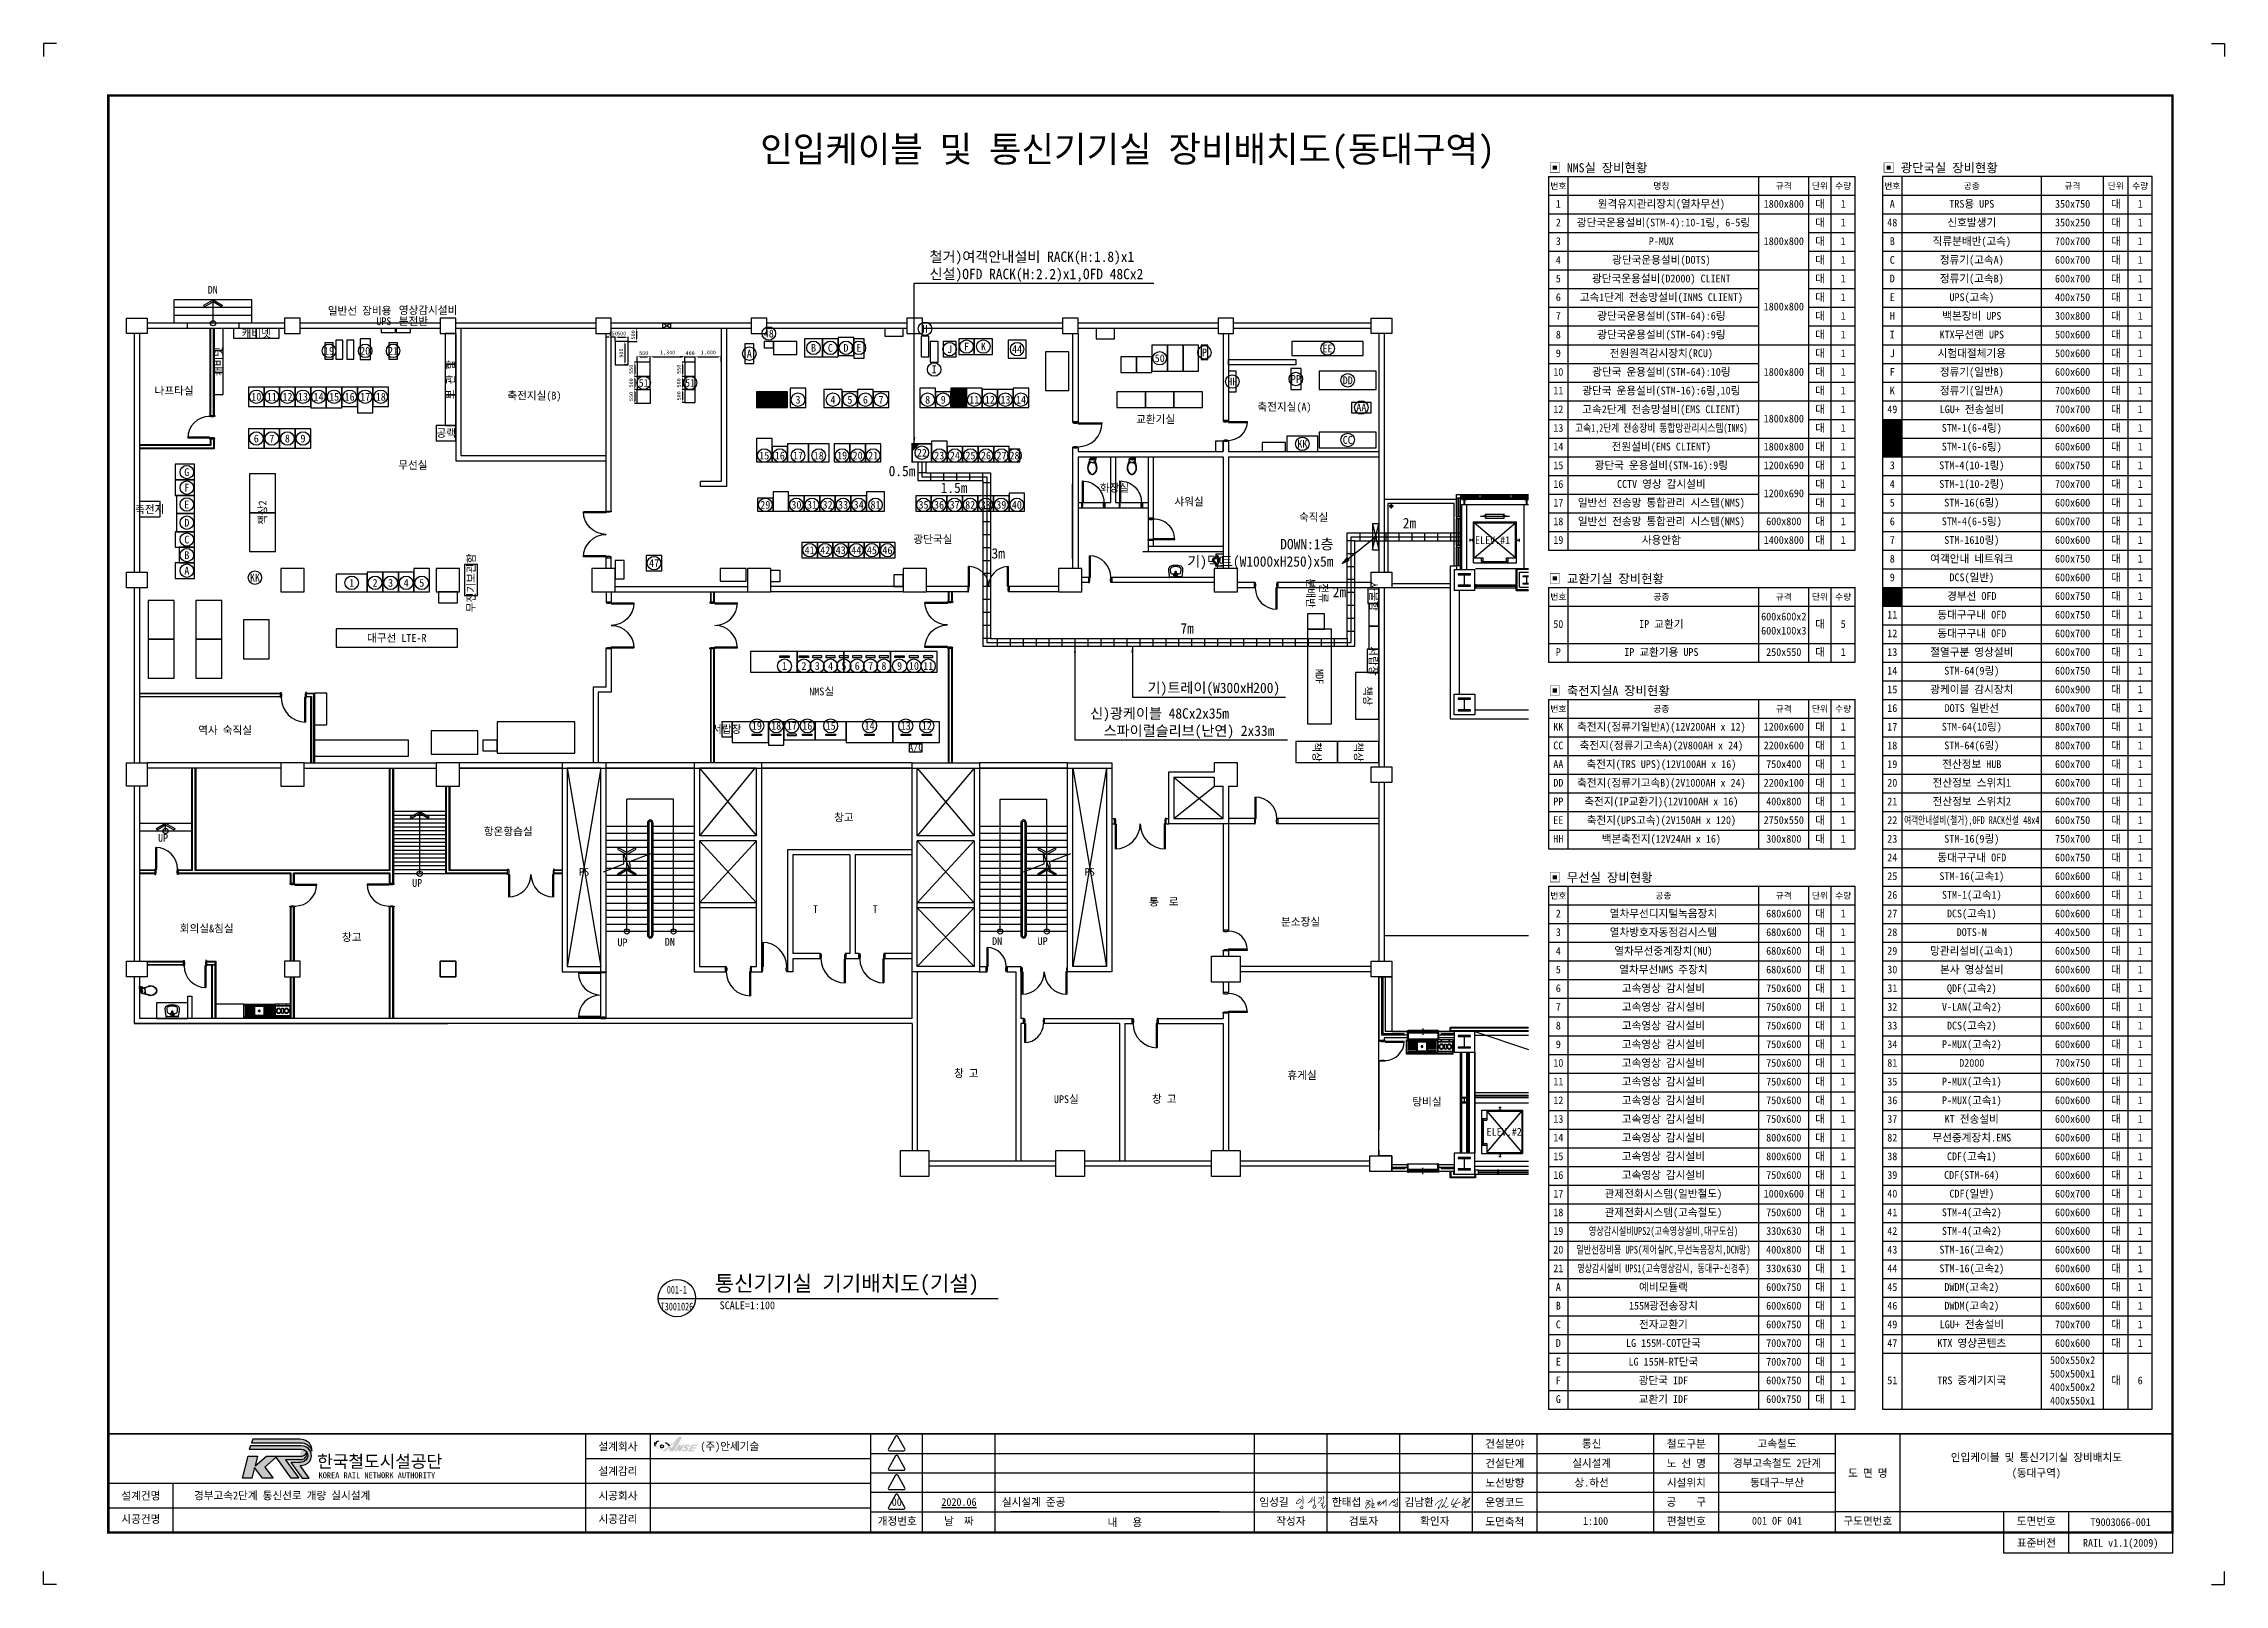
# Paper-space layout '동대구역' of a CAD drawing. Header units: millimetres. Extents: x 0 to 841, y 0 to 594.
# The model-space entities are those that its viewports show. They can reach past a viewport. Long polylines and large blocks are cut down to what shows.
import ezdxf
from ezdxf.enums import TextEntityAlignment as Align

# ---------------------------------------------------------------- set-up
doc = ezdxf.new("R2010")
doc.units = ezdxf.units.MM
doc.linetypes.add('HIDDEN2', pattern=[0.1875, 0.125, -0.0625])
for name, color, linetype in [('TN-SYMB', 1, 'Continuous'), ('TS-SYMB', 3, 'Continuous'), ('TT-BASE', 253, 'Continuous'), ('TT-CABL', 4, 'Continuous'), ('TT-DIMS', 1, 'Continuous'), ('TT-TEXT', 3, 'Continuous'), ('TT-TRAY', 4, 'Continuous'), ('TX-BORD', 7, 'Continuous'), ('TZ-BASE', 253, 'Continuous'), ('TZ-DIMS', 1, 'Continuous'), ('TZ-LEAL', 1, 'Continuous'), ('TZ-LEAT', 3, 'Continuous'), ('TZ-LINE', 4, 'Continuous'), ('TZ-PATT', 254, 'Continuous'), ('TZ-SYMB', 2, 'Continuous'), ('TZ-TABL-LIN1', 4, 'Continuous'), ('TZ-TABL-LIN2', 1, 'Continuous'), ('TZ-TABL-TEX1', 6, 'Continuous'), ('TZ-TABL-TEX2', 3, 'Continuous'), ('TZ-TEX2', 3, 'Continuous')]:
    doc.layers.add(name, color=color, linetype=linetype)
doc.layers.add('TX-PAPR', color=2, linetype='Continuous', plot=False)
doc.styles.add('KORAIL', font='GulimChe.ttf')
doc.styles.get("Standard").update_dxf_attribs({"font": 'GulimChe.ttf'})
doc.styles.add('TB_TEXT', font='GulimChe.ttf')
doc.styles.add('TB_WBTXT', font='GulimChe.ttf')
doc.styles.add('WBMTXT', font='GulimChe.ttf')
doc.styles.add('WGTXT', font='GulimChe.ttf')
doc.dimstyles.new('D100', dxfattribs={"dimscale": 100, "dimtxt": 3, "dimasz": 2.5, "dimexe": 0.5, "dimexo": 0.5, "dimgap": 0.5, "dimtad": 1, "dimdec": 0, "dimzin": 1, "dimdsep": 46, "dimlunit": 6, "dimtxsty": 'Standard', "dimcen": 1, "dimclrd": 1, "dimclre": 1, "dimclrt": 3, "dimadec": 0, "dimazin": 0, "dimtfac": 1, "dimtdec": 0, "dimtix": 1, "dimtmove": 2, "dimatfit": 3, "dimfxl": 0, "dimtvp": 2, "dimlwd": -1, "dimlwe": -1, "dimarcsym": 0})
doc.dimstyles.new('ISO-25', dxfattribs={"dimscale": 50, "dimtxt": 3, "dimasz": 2, "dimexe": 0.3, "dimexo": 0.3, "dimgap": 1.25, "dimtad": 1, "dimdec": 0, "dimlunit": 6, "dimtxsty": 'Standard', "dimcen": 1, "dimdle": 0.3, "dimclrd": 1, "dimclre": 1, "dimclrt": 3, "dimaunit": 1, "dimadec": 0, "dimazin": 0, "dimtfac": 1, "dimtdec": 0, "dimtix": 1, "dimtmove": 2, "dimatfit": 3, "dimfxl": 0, "dimtvp": 2, "dimarcsym": 0})

psp = doc.layouts.new('동대구역')

msp = doc.modelspace()

# ---------------------------------------------------------------- texts
at = {"layer": 'TT-TEXT'}
for s, p in [('일반선 장비용', (-157299.2, 54323.3)), ('UPS', (-157299.2, 53917.6))]:
    msp.add_text(s, height=300, dxfattribs=at).set_placement(p, align=Align.MIDDLE_RIGHT)
for s, p in [('분전반', (-157014.9, 53924)), ('영상감시설비', (-157014.9, 54346.2))]:
    msp.add_text(s, height=300, dxfattribs=at).set_placement(p, align=Align.MIDDLE_LEFT)
for s, p in [('캐비넷', (-162509.2, 53451.2)), ('48', (-142744.2, 53443.3)), ('B', (-141019.2, 52891.2)), ('C', (-140369.2, 52891.2)), ('D', (-139769.2, 52891.2)), ('E', (-139269.2, 52891.2)), ('H', (-136719.2, 53627)), ('J', (-135769.2, 52841.2)), ('F', (-135119.2, 52941.2)), ('K', (-134469.2, 52941.2)), ('EE', (-121194.2, 52866.2)), ('19', (-159704.2, 52776.2)), ('20', (-158309.2, 52776.2)), ('21', (-157234.2, 52776.2)), ('A', (-143494.2, 52666.2)), ('I', (-136369.2, 52062.2)), ('44', (-133169.2, 52841.2)), ('50', (-127669.2, 52491.2)), ('P', (-125944.2, 52716.2)), ('51', (-147569.2, 51541.2)), ('51', (-145779.2, 51541.2)), ('HH', (-124869.2, 51591.2)), ('PP', (-122419.2, 51691.2)), ('DD', (-120419.2, 51641.2)), ('10', (-162509.2, 51006.2)), ('11', (-161909.2, 51006.2)), ('12', (-161309.2, 51006.2)), ('13', (-160709.2, 51006.2)), ('14', (-160109.2, 51006.2)), ('15', (-159509.2, 51006.2)), ('16', (-158909.2, 51006.2)), ('17', (-158309.2, 51006.2)), ('18', (-157709.2, 51006.2)), ('1', (-142919.2, 50891.2)), ('2', (-142319.2, 50891.2)), ('3', (-141619.2, 50891.2)), ('4', (-140269.2, 50891.2)), ('5', (-139619.2, 50891.2)), ('6', (-139019.2, 50891.2)), ('7', (-138419.2, 50891.2)), ('8', (-136619.2, 50891.2)), ('9', (-136019.2, 50891.2)), ('10', (-135419.2, 50891.2)), ('11', (-134819.2, 50891.2)), ('12', (-134219.2, 50891.2)), ('13', (-133619.2, 50891.2)), ('14', (-133019.2, 50891.2)), ('AA', (-119894.2, 50591.2)), ('공랙', (-155182.4, 49607.4)), ('6', (-162509.2, 49396.2)), ('7', (-161909.2, 49396.2)), ('8', (-161309.2, 49396.2)), ('9', (-160709.2, 49396.2)), ('15', (-142919.2, 48741.2)), ('16', (-142319.2, 48741.2)), ('17', (-141619.2, 48741.2)), ('18', (-140819.2, 48741.2)), ('19', (-139919.2, 48741.2)), ('20', (-139319.2, 48741.2)), ('21', (-138719.2, 48741.2)), ('22', (-136842.2, 48848.2)), ('23', (-136169.2, 48741.2)), ('24', (-135569.2, 48741.2)), ('25', (-134969.2, 48741.2)), ('26', (-134369.2, 48741.2)), ('27', (-133769.2, 48741.2)), ('28', (-133269.2, 48741.2)), ('KK', (-122169.2, 49191.2)), ('CC', (-120419.2, 49341.2)), ('G', (-165189.2, 48101.2)), ('F', (-165189.2, 47501.2)), ('축전지', (-166619.2, 46671.2)), ('D', (-165189.2, 46151.2)), ('E', (-165189.2, 46851.2)), ('29', (-142879.2, 46841.2)), ('30', (-141679.2, 46841.2)), ('31', (-141079.2, 46841.2)), ('32', (-140479.2, 46841.2)), ('33', (-139879.2, 46841.2)), ('34', (-139279.2, 46841.2)), ('81', (-138629.2, 46841.2)), ('35', (-136779.2, 46841.2)), ('36', (-136179.2, 46841.2)), ('37', (-135579.2, 46841.2)), ('82', (-134979.2, 46841.2)), ('38', (-134379.2, 46841.2)), ('39', (-133779.2, 46841.2)), ('40', (-133179.2, 46841.2)), ('C', (-165189.2, 45501.2)), ('B', (-165189.2, 44901.2)), ('47', (-147169.2, 44591.2)), ('41', (-141169.2, 45091.2)), ('42', (-140569.2, 45091.2)), ('43', (-139969.2, 45091.2)), ('44', (-139369.2, 45091.2)), ('45', (-138769.2, 45091.2)), ('46', (-138169.2, 45091.2)), ('A', (-165189.2, 44301.2)), ('KK', (-162562.6, 44032.3)), ('1', (-158829.2, 43831.2)), ('2', (-157929.2, 43831.2)), ('3', (-157329.2, 43831.2)), ('4', (-156729.2, 43831.2)), ('5', (-156129.2, 43831.2)), ('대구선 LTE-R', (-157091.7, 41707.7))]:
    msp.add_text(s, height=300, dxfattribs=at).set_placement(p, align=Align.MIDDLE_CENTER)
for s, p in [('캐비넷', (-163979.7, 52366.2)), ('보 관 함', (-155019.2, 51671.2)), ('책상2', (-162269.2, 46537.2)), ('무전기보관함', (-154229.2, 43831.2))]:
    msp.add_text(s, height=300, rotation=90, dxfattribs=at).set_placement(p, align=Align.MIDDLE_CENTER)
at = {"layer": 'TT-TEXT', "char_height": 300, "attachment_point": 5, "rotation": 270}
for s, insert, width in [('{\\fGulimChe|b1|i0|c129|p49;전류\\P분배반}', (-121616.9, 43437.3), 1276.375), ('{\\fGulimChe|b1|i0|c129|p49;사물함}', (-119429.2, 43311.3), 1195.703), ('{\\fGulimChe|b1|i0|c129|p49;서랍장}', (-119449.4, 40822.7), 1209.636), ('{\\fGulimChe|b1|i0|c129|p49;MDF}', (-121504.2, 40216.2), 752.97), ('{\\fGulimChe|b1|i0|c129|p49;책상}', (-119669.2, 39481.2), 752.97), ('{\\fGulimChe|b1|i0|c129|p49;책상}', (-121619.2, 37311.2), 752.97), ('{\\fGulimChe|b1|i0|c129|p49;책상}', (-120019.2, 37311.2), 752.97)]:
    msp.add_mtext(s, dxfattribs=dict(at, insert=insert, width=width))
at = {"layer": 'TT-TEXT', "char_height": 300, "attachment_point": 5}
for s, insert, width in [('{\\fGulimChe|b1|i0|c129|p49;1}', (-142137.6, 40627.2), 1882.425), ('{\\fGulimChe|b1|i0|c129|p49;2}', (-141391.4, 40627.2), 1882.425), ('{\\fGulimChe|b1|i0|c129|p49;3}', (-140877.2, 40627.2), 1882.425), ('{\\fGulimChe|b1|i0|c129|p49;4}', (-140363, 40627.2), 1882.425), ('{\\fGulimChe|b1|i0|c129|p49;5}', (-139848.8, 40627.2), 1882.425), ('{\\fGulimChe|b1|i0|c129|p49;6}', (-139334.6, 40627.2), 1882.425), ('{\\fGulimChe|b1|i0|c129|p49;7}', (-138820.4, 40627.2), 1882.425), ('{\\fGulimChe|b1|i0|c129|p49;8}', (-138306.3, 40627.2), 1882.425), ('{\\fGulimChe|b1|i0|c129|p49;9}', (-137701.3, 40627.2), 1882.425), ('{\\fGulimChe|b1|i0|c129|p49;10}', (-137148.8, 40627.2), 1882.425), ('{\\fGulimChe|b1|i0|c129|p49;11}', (-136596.3, 40627.2), 1882.425), ('{\\fGulimChe|b1|i0|c129|p49;서랍장}', (-144370.5, 38174.2), 1314.291), ('{\\fGulimChe|b1|i0|c129|p49;19}', (-143205, 38316.9), 1882.425), ('{\\fGulimChe|b1|i0|c129|p49;18}', (-142458.8, 38316.9), 1882.425), ('{\\fGulimChe|b1|i0|c129|p49;17}', (-141857.6, 38316.9), 1882.425), ('{\\fGulimChe|b1|i0|c129|p49;16}', (-141260, 38316.9), 1882.425), ('{\\fGulimChe|b1|i0|c129|p49;15}', (-140358.8, 38316.9), 1882.425), ('{\\fGulimChe|b1|i0|c129|p49;14}', (-138858.8, 38316.9), 1882.425), ('{\\fGulimChe|b1|i0|c129|p49;13}', (-137464.5, 38316.9), 1882.425), ('{\\fGulimChe|b1|i0|c129|p49;12}', (-136653.1, 38316.9), 1882.425), ('{\\fGulimChe|b1|i0|c129|p49;A/C}', (-137078.8, 37461.2), 752.97)]:
    msp.add_mtext(s, dxfattribs=dict(at, insert=insert, width=width))
at = {"layer": 'TZ-BASE'}
for s, p in [('DN', (-164383.3, 54980.6)), ('교환기실', (-128580.9, 49988.6)), ('화장실', (-129978.8, 47344.6)), ('샤워실', (-127104.3, 46815.3)), ('숙직실', (-122297.5, 46215.1)), ('광단국실', (-137167.7, 45364.2)), ('창고', (-140224, 34636.6)), ('UP', (-166298.5, 33850.8)), ('UP', (-156498.5, 32112.7)), ('T', (-141043, 31100.4)), ('T', (-138739.4, 31100.4)), ('통  로', (-128080.7, 31389.4)), ('분소장실', (-122989.6, 30613.8)), ('UP', (-148582.1, 29820.7)), ('DN', (-146754.2, 29842.5)), ('DN', (-134133.7, 29870.1)), ('UP', (-132378.7, 29870.1)), ('창 고', (-135600.8, 24775.2)), ('휴게실', (-122745.8, 24699.1)), ('UPS실', (-131749, 23775.3)), ('창 고', (-127969.4, 23786.3))]:
    msp.add_text(s, height=300, dxfattribs=at).set_placement(p)
for s, p in [('나프타실', (-165679.5, 51247.8)), ('축전지실(B)', (-151784.6, 51034.8)), ('축전지실(A)', (-122858.3, 50603.9)), ('무선실', (-156470, 48383.7)), ('ELEV.#1', (-114832.6, 45475.2)), ('NMS실', (-140705.6, 39653.2)), ('역사 숙직실', (-163714.2, 38161.2)), ('항온항습실', (-152793.5, 34257)), ('PS', (-149869.2, 32691.2)), ('PS', (-130369.2, 32691.2)), ('회의실&침실', (-164421.5, 30514.5)), ('창고', (-158831.1, 30179.3)), ('탕비실', (-117364.1, 23834)), ('ELEV.#2', (-114385.1, 22666.2))]:
    msp.add_text(s, height=300, dxfattribs=at).set_placement(p, align=Align.MIDDLE)
at = {"layer": 'TZ-LEAT', "char_height": 400, "attachment_point": 7}
for s, insert in [('{\\C6;철거)여객안내설비 RACK(H:1.8)x1\\P신설)OFD RACK(H:2.2)x1,OFD 48Cx2}', (-136546.1, 55432.9)), ('{\\C6;신)광케이블 48Cx2x35m\\P\\pt800;  스파이럴슬리브(난연) 2x33m}', (-130350.5, 37824.2))]:
    msp.add_mtext(s, dxfattribs=dict(at, insert=insert))
at = {"layer": 'TZ-TABL-TEX1'}
for s, p in [('▣ NMS실 장비현황', (-112670.4, 59835.9)), ('▣ 광단국실 장비현황', (-99793.4, 59835.9)), ('▣ 교환기실 장비현황', (-112670.4, 43995.9)), ('▣ 축전지실A 장비현황', (-112670.4, 39675.9)), ('▣ 무선실 장비현황', (-112670.4, 32475.9))]:
    msp.add_text(s, height=350, dxfattribs=at).set_placement(p, align=Align.MIDDLE_LEFT)
for s, p in [('번호', (-112297.2, 59014.4)), ('명칭', (-108324, 59014.4)), ('규격', (-103602.2, 59014.4)), ('단위', (-102206.1, 59014.4)), ('수량', (-101313.2, 59014.4)), ('번호', (-99417.8, 59014.4)), ('공종', (-96352.2, 59014.4)), ('규격', (-92465.5, 59014.4)), ('단위', (-90793.2, 59014.4)), ('수량', (-89857.6, 59014.4)), ('번호', (-112297.2, 43174.4)), ('공종', (-108324, 43174.4)), ('규격', (-103602.2, 43174.4)), ('단위', (-102206.1, 43174.4)), ('수량', (-101313.2, 43174.4)), ('번호', (-112297.2, 38854.4)), ('공종', (-108324, 38854.4)), ('규격', (-103602.2, 38854.4)), ('단위', (-102206.1, 38854.4)), ('수량', (-101313.2, 38854.4)), ('번호', (-112297.2, 31654.4)), ('공종', (-108244, 31654.4)), ('단위', (-102206.1, 31654.4)), ('수량', (-101313.2, 31654.4))]:
    msp.add_text(s, height=240, dxfattribs=at).set_placement(p, align=Align.CENTER)
msp.add_text('규격', height=240, dxfattribs=at).set_placement((-103602.2, 31774.4), align=Align.MIDDLE_CENTER)
at = {"layer": 'TZ-TABL-TEX2'}
for s, p in [('1', (-112297.2, 58294.4)), ('원격유지관리장치(열차무선)', (-108324, 58294.4)), ('1800x800', (-103602.2, 58294.4)), ('대', (-102206.1, 58294.4)), ('1', (-101313.2, 58294.4)), ('A', (-99417.8, 58294.4)), ('TRS용 UPS', (-96352.2, 58294.4)), ('350x750', (-92465.5, 58294.4)), ('대', (-90793.2, 58294.4)), ('1', (-89857.6, 58294.4)), ('2', (-112297.2, 57574.4)), ('광단국운용설비(STM-4):10-1링, 6-5링', (-108244, 57574.4)), ('대', (-102206.1, 57574.4)), ('대', (-102206.1, 56854.4)), ('1', (-101313.2, 57574.4)), ('48', (-99417.8, 57574.4)), ('직류분배반(고속)', (-96352.2, 56854.4)), ('신호발생기', (-96352.2, 57574.4)), ('350x250', (-92465.5, 57574.4)), ('대', (-90793.2, 57574.4)), ('대', (-90793.2, 56854.4)), ('1', (-89857.6, 57574.4)), ('4', (-112297.2, 56134.4)), ('3', (-112297.2, 56854.4)), ('광단국운용설비(DOTS)', (-108324, 56134.4)), ('P-MUX', (-108324, 56854.4)), ('1800x800', (-103602.2, 56854.4)), ('대', (-102206.1, 56134.4)), ('1', (-101313.2, 56854.4)), ('1', (-101313.2, 56134.4)), ('C', (-99417.8, 56134.4)), ('B', (-99417.8, 56854.4)), ('정류기(고속A)', (-96352.2, 56134.4)), ('700x700', (-92465.5, 56854.4)), ('600x700', (-92465.5, 56134.4)), ('대', (-90793.2, 56134.4)), ('1', (-89857.6, 56854.4)), ('1', (-89857.6, 56134.4)), ('5', (-112297.2, 55414.4)), ('광단국운용설비(D2000) CLIENT', (-108324, 55414.4)), ('대', (-102206.1, 55414.4)), ('1', (-101313.2, 55414.4)), ('D', (-99417.8, 55414.4)), ('정류기(고속B)', (-96352.2, 55414.4)), ('600x700', (-92465.5, 55414.4)), ('대', (-90793.2, 55414.4)), ('1', (-89857.6, 55414.4)), ('6', (-112297.2, 54694.4)), ('고속1단계 전송망설비(INMS CLIENT)', (-108324, 54694.4)), ('대', (-102206.1, 54694.4)), ('1', (-101313.2, 54694.4)), ('E', (-99417.8, 54694.4)), ('UPS(고속)', (-96352.2, 54694.4)), ('400x750', (-92465.5, 54694.4)), ('대', (-90793.2, 54694.4)), ('1', (-89857.6, 54694.4)), ('7', (-112297.2, 53974.4)), ('광단국운용설비(STM-64):6링', (-108324, 53974.4)), ('1800x800', (-103602.2, 54334.4)), ('대', (-102206.1, 53974.4)), ('1', (-101313.2, 53974.4)), ('H', (-99417.8, 53974.4)), ('백본장비 UPS', (-96352.2, 53974.4)), ('300x800', (-92465.5, 53974.4)), ('대', (-90793.2, 53974.4)), ('1', (-89857.6, 53974.4)), ('8', (-112297.2, 53254.4)), ('광단국운용설비(STM-64):9링', (-108324, 53254.4)), ('대', (-102206.1, 53254.4)), ('1', (-101313.2, 53254.4)), ('I', (-99417.8, 53254.4)), ('KTX무선랜 UPS', (-96352.2, 53254.4)), ('500x600', (-92465.5, 53254.4)), ('대', (-90793.2, 53254.4)), ('1', (-89857.6, 53254.4)), ('9', (-112297.2, 52534.4)), ('광단국 운용설비(STM-64):10링', (-108324, 51814.4)), ('전원원격감시장치(RCU)', (-108324, 52534.4)), ('대', (-102206.1, 52534.4)), ('대', (-102206.1, 51814.4)), ('1', (-101313.2, 52534.4)), ('J', (-99417.8, 52534.4)), ('시험대절체기용', (-96352.2, 52534.4)), ('정류기(일반B)', (-96352.2, 51814.4)), ('500x600', (-92465.5, 52534.4)), ('대', (-90793.2, 52534.4)), ('대', (-90793.2, 51814.4)), ('1', (-89857.6, 52534.4)), ('10', (-112297.2, 51814.4)), ('11', (-112297.2, 51094.4)), ('광단국 운용설비(STM-16):6링,10링', (-108324, 51094.4)), ('1800x800', (-103602.2, 51814.4)), ('대', (-102206.1, 51094.4)), ('1', (-101313.2, 51814.4)), ('1', (-101313.2, 51094.4)), ('K', (-99417.8, 51094.4)), ('F', (-99417.8, 51814.4)), ('정류기(일반A)', (-96352.2, 51094.4)), ('600x600', (-92465.5, 51814.4)), ('700x600', (-92465.5, 51094.4)), ('대', (-90793.2, 51094.4)), ('1', (-89857.6, 51814.4)), ('1', (-89857.6, 51094.4)), ('12', (-112297.2, 50374.4)), ('고속2단계 전송망설비(EMS CLIENT)', (-108324, 50374.4)), ('대', (-102206.1, 50374.4)), ('1', (-101313.2, 50374.4)), ('49', (-99417.8, 50374.4)), ('LGU+ 전송설비', (-96352.2, 50374.4)), ('700x700', (-92465.5, 50374.4)), ('대', (-90793.2, 50374.4)), ('1', (-89857.6, 50374.4)), ('13', (-112297.2, 49654.4)), ('1800x800', (-103602.2, 50014.4)), ('대', (-102206.1, 49654.4)), ('1', (-101313.2, 49654.4)), ('1', (-99417.8, 49654.4)), ('STM-1(6-4링)', (-96352.2, 49654.4)), ('600x600', (-92465.5, 49654.4)), ('대', (-90793.2, 49654.4)), ('1', (-89857.6, 49654.4)), ('14', (-112297.2, 48934.4)), ('전원설비(EMS CLIENT)', (-108324, 48934.4)), ('1800x800', (-103602.2, 48934.4)), ('대', (-102206.1, 48934.4)), ('1', (-101313.2, 48934.4)), ('2', (-99417.8, 48934.4)), ('STM-1(6-6링)', (-96352.2, 48934.4)), ('600x600', (-92465.5, 48934.4)), ('대', (-90793.2, 48934.4)), ('1', (-89857.6, 48934.4)), ('15', (-112297.2, 48214.4)), ('광단국 운용설비(STM-16):9링', (-108324, 48214.4)), ('1200x690', (-103602.2, 48214.4)), ('대', (-102206.1, 48214.4)), ('1', (-101313.2, 48214.4)), ('3', (-99417.8, 48214.4)), ('STM-4(10-1링)', (-96352.2, 48214.4)), ('600x750', (-92465.5, 48214.4)), ('대', (-90793.2, 48214.4)), ('1', (-89857.6, 48214.4)), ('16', (-112297.2, 47494.4)), ('일반선 전송망 통합관리 시스템(NMS)', (-108324, 46774.4)), ('CCTV 영상 감시설비', (-108324, 47494.4)), ('1200x690', (-103602.2, 47134.4)), ('대', (-102206.1, 47494.4)), ('대', (-102206.1, 46774.4)), ('1', (-101313.2, 47494.4)), ('4', (-99417.8, 47494.4)), ('STM-1(10-2링)', (-96352.2, 47494.4)), ('STM-16(6링)', (-96352.2, 46774.4)), ('700x700', (-92465.5, 47494.4)), ('대', (-90793.2, 47494.4)), ('대', (-90793.2, 46774.4)), ('1', (-89857.6, 47494.4)), ('17', (-112297.2, 46774.4)), ('18', (-112297.2, 46054.4)), ('일반선 전송망 통합관리 시스템(NMS)', (-108324, 46054.4)), ('600x800', (-103602.2, 46054.4)), ('대', (-102206.1, 46054.4)), ('1', (-101313.2, 46774.4)), ('1', (-101313.2, 46054.4)), ('5', (-99417.8, 46774.4)), ('6', (-99417.8, 46054.4)), ('STM-4(6-5링)', (-96352.2, 46054.4)), ('600x600', (-92465.5, 46774.4)), ('600x700', (-92465.5, 46054.4)), ('대', (-90793.2, 46054.4)), ('1', (-89857.6, 46774.4)), ('1', (-89857.6, 46054.4)), ('19', (-112297.2, 45334.4)), ('사용안함', (-108324, 45334.4)), ('1400x800', (-103602.2, 45334.4)), ('대', (-102206.1, 45334.4)), ('1', (-101313.2, 45334.4)), ('7', (-99417.8, 45334.4)), ('STM-1610링)', (-96352.2, 45334.4)), ('600x600', (-92465.5, 45334.4)), ('대', (-90793.2, 45334.4)), ('1', (-89857.6, 45334.4)), ('8', (-99417.8, 44614.4)), ('여객안내 네트워크', (-96352.2, 44614.4)), ('600x750', (-92465.5, 44614.4)), ('대', (-90793.2, 44614.4)), ('1', (-89857.6, 44614.4)), ('9', (-99417.8, 43894.4)), ('DCS(일반)', (-96352.2, 43894.4)), ('600x600', (-92465.5, 43894.4)), ('대', (-90793.2, 43894.4)), ('1', (-89857.6, 43894.4)), ('10', (-99417.8, 43174.4)), ('경부선 OFD', (-96352.2, 43174.4)), ('600x750', (-92465.5, 43174.4)), ('대', (-90793.2, 43174.4)), ('1', (-89857.6, 43174.4)), ('50', (-112297.2, 42094.4)), ('IP 교환기', (-108324, 42094.4)), ('600x600x2', (-103602.2, 42384.4)), ('600x100x3', (-103602.2, 41839.5)), ('대', (-102206.1, 42094.4)), ('5', (-101313.2, 42094.4)), ('11', (-99417.8, 42454.4)), ('동대구구내 OFD', (-96352.2, 42454.4)), ('동대구구내 OFD', (-96352.2, 41734.4)), ('600x750', (-92465.5, 42454.4)), ('대', (-90793.2, 42454.4)), ('대', (-90793.2, 41734.4)), ('1', (-89857.6, 42454.4)), ('P', (-112297.2, 41014.4)), ('IP 교환기용 UPS', (-108324, 41014.4)), ('250x550', (-103602.2, 41014.4)), ('대', (-102206.1, 41014.4)), ('1', (-101313.2, 41014.4)), ('12', (-99417.8, 41734.4)), ('13', (-99417.8, 41014.4)), ('절열구분 영상설비', (-96352.2, 41014.4)), ('600x700', (-92465.5, 41734.4)), ('600x700', (-92465.5, 41014.4)), ('대', (-90793.2, 41014.4)), ('1', (-89857.6, 41734.4)), ('1', (-89857.6, 41014.4)), ('14', (-99417.8, 40294.4)), ('STM-64(9링)', (-96352.2, 40294.4)), ('600x750', (-92465.5, 40294.4)), ('대', (-90793.2, 40294.4)), ('1', (-89857.6, 40294.4)), ('15', (-99417.8, 39574.4)), ('광케이블 감시장치', (-96352.2, 39574.4)), ('600x900', (-92465.5, 39574.4)), ('대', (-90793.2, 39574.4)), ('1', (-89857.6, 39574.4)), ('16', (-99417.8, 38854.4)), ('DOTS 일반선', (-96352.2, 38854.4)), ('600x700', (-92465.5, 38854.4)), ('대', (-90793.2, 38854.4)), ('1', (-89857.6, 38854.4)), ('KK', (-112297.2, 38134.4)), ('축전지(정류기일반A)(12V200AH x 12)', (-108324, 38134.4)), ('1200x600', (-103602.2, 38134.4)), ('대', (-102206.1, 38134.4)), ('1', (-101313.2, 38134.4)), ('17', (-99417.8, 38134.4)), ('STM-64(10링)', (-96352.2, 38134.4)), ('800x700', (-92465.5, 38134.4)), ('대', (-90793.2, 38134.4)), ('1', (-89857.6, 38134.4)), ('CC', (-112297.2, 37414.4)), ('축전지(정류기고속A)(2V800AH x 24)', (-108324, 37414.4)), ('축전지(TRS UPS)(12V100AH x 16)', (-108324, 36694.4)), ('2200x600', (-103602.2, 37414.4)), ('대', (-102206.1, 37414.4)), ('대', (-102206.1, 36694.4)), ('1', (-101313.2, 37414.4)), ('18', (-99417.8, 37414.4)), ('전산정보 HUB', (-96352.2, 36694.4)), ('STM-64(6링)', (-96352.2, 37414.4)), ('800x700', (-92465.5, 37414.4)), ('대', (-90793.2, 37414.4)), ('대', (-90793.2, 36694.4)), ('1', (-89857.6, 37414.4)), ('AA', (-112297.2, 36694.4)), ('DD', (-112297.2, 35974.4)), ('축전지(정류기고속B)(2V1000AH x 24)', (-108324, 35974.4)), ('2200x100', (-103602.2, 35974.4)), ('750x400', (-103602.2, 36694.4)), ('대', (-102206.1, 35974.4)), ('1', (-101313.2, 36694.4)), ('1', (-101313.2, 35974.4)), ('20', (-99417.8, 35974.4)), ('19', (-99417.8, 36694.4)), ('전산정보 스위치1', (-96352.2, 35974.4)), ('600x700', (-92465.5, 36694.4)), ('600x700', (-92465.5, 35974.4)), ('대', (-90793.2, 35974.4)), ('1', (-89857.6, 36694.4)), ('1', (-89857.6, 35974.4)), ('PP', (-112297.2, 35254.4)), ('축전지(IP교환기)(12V100AH x 16)', (-108324, 35254.4)), ('400x800', (-103602.2, 35254.4)), ('대', (-102206.1, 35254.4)), ('1', (-101313.2, 35254.4)), ('21', (-99417.8, 35254.4)), ('전산정보 스위치2', (-96352.2, 35254.4)), ('600x700', (-92465.5, 35254.4)), ('대', (-90793.2, 35254.4)), ('1', (-89857.6, 35254.4)), ('EE', (-112297.2, 34534.4)), ('축전지(UPS고속)(2V150AH x 120)', (-108324, 34534.4)), ('2750x550', (-103602.2, 34534.4)), ('대', (-102206.1, 34534.4)), ('1', (-101313.2, 34534.4)), ('22', (-99417.8, 34534.4)), ('600x750', (-92465.5, 34534.4)), ('대', (-90793.2, 34534.4)), ('1', (-89857.6, 34534.4)), ('HH', (-112297.2, 33814.4)), ('백본축전지(12V24AH x 16)', (-108324, 33814.4)), ('300x800', (-103602.2, 33814.4)), ('대', (-102206.1, 33814.4)), ('1', (-101313.2, 33814.4)), ('23', (-99417.8, 33814.4)), ('STM-16(9링)', (-96352.2, 33814.4)), ('750x700', (-92465.5, 33814.4)), ('대', (-90793.2, 33814.4)), ('1', (-89857.6, 33814.4)), ('24', (-99417.8, 33094.4)), ('동대구구내 OFD', (-96352.2, 33094.4)), ('600x750', (-92465.5, 33094.4)), ('대', (-90793.2, 33094.4)), ('1', (-89857.6, 33094.4)), ('25', (-99417.8, 32374.4)), ('STM-16(고속1)', (-96352.2, 32374.4)), ('STM-1(고속1)', (-96352.2, 31654.4)), ('600x600', (-92465.5, 32374.4)), ('대', (-90793.2, 32374.4)), ('대', (-90793.2, 31654.4)), ('1', (-89857.6, 32374.4)), ('2', (-112297.2, 30934.4)), ('열차무선디지털녹음장치', (-108244, 30934.4)), ('680x600', (-103602.2, 30934.4)), ('대', (-102206.1, 30934.4)), ('1', (-101313.2, 30934.4)), ('26', (-99417.8, 31654.4)), ('27', (-99417.8, 30934.4)), ('DCS(고속1)', (-96352.2, 30934.4)), ('600x600', (-92465.5, 31654.4)), ('600x600', (-92465.5, 30934.4)), ('대', (-90793.2, 30934.4)), ('1', (-89857.6, 31654.4)), ('1', (-89857.6, 30934.4)), ('3', (-112297.2, 30214.4)), ('열차방호자동점검시스템', (-108244, 30214.4)), ('680x600', (-103602.2, 30214.4)), ('대', (-102206.1, 30214.4)), ('1', (-101313.2, 30214.4)), ('28', (-99417.8, 30214.4)), ('DOTS-N', (-96352.2, 30214.4)), ('400x500', (-92465.5, 30214.4)), ('대', (-90793.2, 30214.4)), ('1', (-89857.6, 30214.4)), ('4', (-112297.2, 29494.4)), ('열차무선중계장치(MU)', (-108244, 29494.4)), ('680x600', (-103602.2, 29494.4)), ('대', (-102206.1, 29494.4)), ('1', (-101313.2, 29494.4)), ('29', (-99417.8, 29494.4)), ('망관리설비(고속1)', (-96352.2, 29494.4)), ('600x500', (-92465.5, 29494.4)), ('대', (-90793.2, 29494.4)), ('1', (-89857.6, 29494.4)), ('5', (-112297.2, 28774.4)), ('열차무선NMS 주장치', (-108244, 28774.4)), ('680x600', (-103602.2, 28774.4)), ('대', (-102206.1, 28774.4)), ('1', (-101313.2, 28774.4)), ('30', (-99417.8, 28774.4)), ('본사 영상설비', (-96352.2, 28774.4)), ('600x600', (-92465.5, 28774.4)), ('대', (-90793.2, 28774.4)), ('1', (-89857.6, 28774.4)), ('6', (-112297.2, 28054.4)), ('고속영상 감시설비', (-108244, 28054.4)), ('750x600', (-103602.2, 28054.4)), ('대', (-102206.1, 28054.4)), ('1', (-101313.2, 28054.4)), ('31', (-99417.8, 28054.4)), ('QDF(고속2)', (-96352.2, 28054.4)), ('600x600', (-92465.5, 28054.4)), ('대', (-90793.2, 28054.4)), ('1', (-89857.6, 28054.4)), ('7', (-112297.2, 27334.4)), ('고속영상 감시설비', (-108244, 27334.4)), ('고속영상 감시설비', (-108244, 26614.4)), ('750x600', (-103602.2, 27334.4)), ('대', (-102206.1, 27334.4)), ('대', (-102206.1, 26614.4)), ('1', (-101313.2, 27334.4)), ('32', (-99417.8, 27334.4)), ('V-LAN(고속2)', (-96352.2, 27334.4)), ('DCS(고속2)', (-96352.2, 26614.4)), ('600x600', (-92465.5, 27334.4)), ('대', (-90793.2, 27334.4)), ('대', (-90793.2, 26614.4)), ('1', (-89857.6, 27334.4)), ('8', (-112297.2, 26614.4)), ('9', (-112297.2, 25894.4)), ('고속영상 감시설비', (-108244, 25894.4)), ('750x600', (-103602.2, 26614.4)), ('750x600', (-103602.2, 25894.4)), ('대', (-102206.1, 25894.4)), ('1', (-101313.2, 26614.4)), ('1', (-101313.2, 25894.4)), ('33', (-99417.8, 26614.4)), ('34', (-99417.8, 25894.4)), ('P-MUX(고속2)', (-96352.2, 25894.4)), ('600x600', (-92465.5, 26614.4)), ('600x600', (-92465.5, 25894.4)), ('대', (-90793.2, 25894.4)), ('1', (-89857.6, 26614.4)), ('1', (-89857.6, 25894.4)), ('10', (-112297.2, 25174.4)), ('고속영상 감시설비', (-108244, 25174.4)), ('750x600', (-103602.2, 25174.4)), ('대', (-102206.1, 25174.4)), ('1', (-101313.2, 25174.4)), ('81', (-99417.8, 25174.4)), ('D2000', (-96352.2, 25174.4)), ('700x750', (-92465.5, 25174.4)), ('대', (-90793.2, 25174.4)), ('1', (-89857.6, 25174.4)), ('11', (-112297.2, 24454.4)), ('고속영상 감시설비', (-108244, 24454.4)), ('750x600', (-103602.2, 24454.4)), ('대', (-102206.1, 24454.4)), ('1', (-101313.2, 24454.4)), ('35', (-99417.8, 24454.4)), ('P-MUX(고속1)', (-96352.2, 24454.4)), ('600x600', (-92465.5, 24454.4)), ('대', (-90793.2, 24454.4)), ('1', (-89857.6, 24454.4)), ('12', (-112297.2, 23734.4)), ('고속영상 감시설비', (-108244, 23734.4)), ('750x600', (-103602.2, 23734.4)), ('대', (-102206.1, 23734.4)), ('1', (-101313.2, 23734.4)), ('36', (-99417.8, 23734.4)), ('P-MUX(고속1)', (-96352.2, 23734.4)), ('600x600', (-92465.5, 23734.4)), ('대', (-90793.2, 23734.4)), ('1', (-89857.6, 23734.4)), ('13', (-112297.2, 23014.4)), ('고속영상 감시설비', (-108244, 23014.4)), ('750x600', (-103602.2, 23014.4)), ('대', (-102206.1, 23014.4)), ('1', (-101313.2, 23014.4)), ('37', (-99417.8, 23014.4)), ('KT 전송설비', (-96352.2, 23014.4)), ('600x600', (-92465.5, 23014.4)), ('대', (-90793.2, 23014.4)), ('1', (-89857.6, 23014.4)), ('14', (-112297.2, 22294.4)), ('고속영상 감시설비', (-108244, 22294.4)), ('고속영상 감시설비', (-108244, 21574.4)), ('800x600', (-103602.2, 22294.4)), ('800x600', (-103602.2, 21574.4)), ('대', (-102206.1, 22294.4)), ('대', (-102206.1, 21574.4)), ('1', (-101313.2, 22294.4)), ('38', (-99417.8, 21574.4)), ('82', (-99417.8, 22294.4)), ('무선중계장치.EMS', (-96352.2, 22294.4)), ('CDF(고속1)', (-96352.2, 21574.4)), ('600x600', (-92465.5, 22294.4)), ('600x600', (-92465.5, 21574.4)), ('대', (-90793.2, 22294.4)), ('대', (-90793.2, 21574.4)), ('1', (-89857.6, 22294.4)), ('15', (-112297.2, 21574.4)), ('16', (-112297.2, 20854.4)), ('고속영상 감시설비', (-108244, 20854.4)), ('750x600', (-103602.2, 20854.4)), ('대', (-102206.1, 20854.4)), ('1', (-101313.2, 21574.4)), ('1', (-101313.2, 20854.4)), ('39', (-99417.8, 20854.4)), ('CDF(STM-64)', (-96352.2, 20854.4)), ('600x600', (-92465.5, 20854.4)), ('대', (-90793.2, 20854.4)), ('1', (-89857.6, 21574.4)), ('1', (-89857.6, 20854.4)), ('17', (-112297.2, 20134.4)), ('관제전화시스템(일반철도)', (-108244, 20134.4)), ('1000x600', (-103602.2, 20134.4)), ('대', (-102206.1, 20134.4)), ('1', (-101313.2, 20134.4)), ('40', (-99417.8, 20134.4)), ('CDF(일반)', (-96352.2, 20134.4)), ('600x700', (-92465.5, 20134.4)), ('대', (-90793.2, 20134.4)), ('1', (-89857.6, 20134.4)), ('18', (-112297.2, 19414.4)), ('관제전화시스템(고속철도)', (-108244, 19414.4)), ('750x600', (-103602.2, 19414.4)), ('대', (-102206.1, 19414.4)), ('1', (-101313.2, 19414.4)), ('41', (-99417.8, 19414.4)), ('STM-4(고속2)', (-96352.2, 19414.4)), ('600x600', (-92465.5, 19414.4)), ('대', (-90793.2, 19414.4)), ('1', (-89857.6, 19414.4)), ('19', (-112297.2, 18694.4)), ('330x630', (-103602.2, 18694.4)), ('대', (-102206.1, 18694.4)), ('1', (-101313.2, 18694.4)), ('42', (-99417.8, 18694.4)), ('STM-4(고속2)', (-96352.2, 18694.4)), ('600x600', (-92465.5, 18694.4)), ('대', (-90793.2, 18694.4)), ('1', (-89857.6, 18694.4)), ('20', (-112297.2, 17974.4)), ('400x800', (-103602.2, 17974.4)), ('대', (-102206.1, 17974.4)), ('1', (-101313.2, 17974.4)), ('43', (-99417.8, 17974.4)), ('STM-16(고속2)', (-96352.2, 17974.4)), ('600x600', (-92465.5, 17974.4)), ('대', (-90793.2, 17974.4)), ('1', (-89857.6, 17974.4)), ('21', (-112297.2, 17254.4)), ('A', (-112297.2, 16534.4)), ('예비모듈랙', (-108244, 16534.4)), ('330x630', (-103602.2, 17254.4)), ('600x750', (-103602.2, 16534.4)), ('대', (-102206.1, 17254.4)), ('대', (-102206.1, 16534.4)), ('1', (-101313.2, 17254.4)), ('1', (-101313.2, 16534.4)), ('44', (-99417.8, 17254.4)), ('45', (-99417.8, 16534.4)), ('STM-16(고속2)', (-96352.2, 17254.4)), ('DWDM(고속2)', (-96352.2, 16534.4)), ('600x600', (-92465.5, 17254.4)), ('600x600', (-92465.5, 16534.4)), ('대', (-90793.2, 17254.4)), ('대', (-90793.2, 16534.4)), ('1', (-89857.6, 17254.4)), ('1', (-89857.6, 16534.4)), ('B', (-112297.2, 15814.4)), ('155M광전송장치', (-108244, 15814.4)), ('600x600', (-103602.2, 15814.4)), ('대', (-102206.1, 15814.4)), ('1', (-101313.2, 15814.4)), ('46', (-99417.8, 15814.4)), ('DWDM(고속2)', (-96352.2, 15814.4)), ('600x600', (-92465.5, 15814.4)), ('대', (-90793.2, 15814.4)), ('1', (-89857.6, 15814.4)), ('C', (-112297.2, 15094.4)), ('전자교환기', (-108244, 15094.4)), ('600x750', (-103602.2, 15094.4)), ('대', (-102206.1, 15094.4)), ('1', (-101313.2, 15094.4)), ('49', (-99417.8, 15094.4)), ('LGU+ 전송설비', (-96352.2, 15094.4)), ('700x700', (-92465.5, 15094.4)), ('대', (-90793.2, 15094.4)), ('1', (-89857.6, 15094.4)), ('D', (-112297.2, 14374.4)), ('LG 155M-COT단국', (-108244, 14374.4)), ('700x700', (-103602.2, 14374.4)), ('대', (-102206.1, 14374.4)), ('1', (-101313.2, 14374.4)), ('47', (-99417.8, 14374.4)), ('KTX 영상콘텐츠', (-96352.2, 14374.4)), ('600x600', (-92465.5, 14374.4)), ('대', (-90793.2, 14374.4)), ('1', (-89857.6, 14374.4)), ('E', (-112297.2, 13654.4)), ('LG 155M-RT단국', (-108244, 13654.4)), ('700x700', (-103602.2, 13654.4)), ('대', (-102206.1, 13654.4)), ('1', (-101313.2, 13654.4)), ('500x550x2', (-92465.5, 13714)), ('500x500x1', (-92465.5, 13194)), ('F', (-112297.2, 12934.4)), ('광단국 IDF', (-108244, 12934.4)), ('600x750', (-103602.2, 12934.4)), ('대', (-102206.1, 12934.4)), ('1', (-101313.2, 12934.4)), ('51', (-99417.8, 12934.4)), ('TRS 중계기지국', (-96352.2, 12934.4)), ('400x500x2', (-92465.5, 12674)), ('대', (-90793.2, 12934.4)), ('6', (-89857.6, 12934.4)), ('G', (-112297.2, 12214.4)), ('교환기 IDF', (-108244, 12214.4)), ('600x750', (-103602.2, 12214.4)), ('대', (-102206.1, 12214.4)), ('1', (-101313.2, 12214.4)), ('400x550x1', (-92465.5, 12154))]:
    msp.add_text(s, height=300, dxfattribs=at).set_placement(p, align=Align.CENTER)
for s, width, p in [('고속1,2단계 전송장비 통합망관리시스템(INMS)', 0.8, (-108324, 49654.4)), ('여객안내설비(철거),OFD RACK신설 48x4', 0.7, (-96352.2, 34534.4)), ('영상감시설비UPS2(고속영상설비,대구도심)', 0.75, (-108244, 18694.4)), ('일반선장비용 UPS(제어실PC,무선녹음장치,DCN망)', 0.75, (-108244, 17974.4)), ('영상감시설비 UPS1(고속영상감시, 동대구~신경주)', 0.73, (-108244, 17254.4))]:
    msp.add_text(s, height=300, dxfattribs=dict(at, width=width)).set_placement(p, align=Align.CENTER)
at = {"layer": 'TZ-TEX2'}
for s, p in [('0.5m', (-137606.7, 48143.5)), ('1.5m', (-135600.5, 47498.9)), ('2m', (-118038.9, 46136.1)), ('3m', (-133896.8, 44968.3)), ('2m', (-120740.9, 43479.7)), ('7m', (-126611.1, 42078.9))]:
    msp.add_text(s, height=400, dxfattribs=at).set_placement(p, align=Align.MIDDLE_CENTER)
for s, p in [('DOWN:1층', (-120967.9, 45323.8)), ('기)덕트(W1000xH250)x5m', (-120967.9, 44657.1))]:
    msp.add_text(s, height=400, dxfattribs=at).set_placement(p, align=Align.MIDDLE_RIGHT)
at = {"layer": 'TZ-TEX2', "insert": (-128136.2, 39477), "char_height": 400, "attachment_point": 7}
msp.add_mtext('기)트레이(W300xH200)', dxfattribs=at)

# ---------------------------------------------------------------- blocks, each defined once
blk = doc.blocks.new('CXGLOGO-UNIT-KRNA-COLOR')
h = blk.add_hatch(color=166)
edge = h.paths.add_edge_path()
edge.add_arc((15.3, 4.2), 10, 59.195, 87.6904)
edge.add_line((15.7, 14.2), (-14.6, 14.2))
edge.add_line((-14.6, 14.2), (-15.4, 11.9))
edge.add_line((-15.4, 11.9), (17.3, 11.9))
edge.add_arc((16.4, 4.8), 7.13, 14.4338, 82.8523, ccw=False)
edge.add_arc((17.2, 7.5), 6.18, 351.2788, 418.625)
h = blk.add_hatch(color=166)
edge = h.paths.add_edge_path()
edge.add_line((-17.6, 3.4), (-11.6, 3.4))
edge.add_line((-11.6, 3.4), (-13.1, -2.8))
edge.add_line((-13.1, -2.8), (-5.8, 3.4))
edge.add_line((-5.8, 3.4), (16.9, 3.4))
edge.add_arc((16.5, 6.7), 3.37, 277.1672, 339.2536)
edge.add_arc((16.5, 4.5), 3.37, -86.0611, 17.644, ccw=False)
edge.add_line((16.7, 1.1), (6.4, 1.1))
edge.add_line((6.4, 1.1), (15, -10.7))
edge.add_line((15, -10.7), (10.1, -10.7))
edge.add_line((10.1, -10.7), (0.4, 2.7))
edge.add_line((0.4, 2.7), (-6.9, -3.7))
edge.add_line((-6.9, -3.7), (-1.4, -10.8))
edge.add_line((-1.4, -10.8), (-8.3, -10.8))
edge.add_line((-8.3, -10.8), (-13.5, -4))
edge.add_line((-13.5, -4), (-15.1, -10.8))
edge.add_line((-15.1, -10.8), (-21.2, -10.8))
edge.add_line((-21.2, -10.8), (-17.6, 3.4))
h = blk.add_hatch(color=46)
edge = h.paths.add_edge_path()
edge.add_arc((15.4, 5.5), 6.16, 269.178, 301.5498, ccw=False)
edge.add_line((15.3, -0.7), (9.8, -0.7))
edge.add_line((9.8, -0.7), (17.2, -10.8))
edge.add_line((17.2, -10.8), (21.7, -10.8))
edge.add_line((21.7, -10.8), (15.9, -2.7))
edge.add_arc((15.5, 6.1), 8.86, 272.286, 317.0312)
edge.add_arc((16.8, 3.7), 6.34, 325.2805, 452.1314)
edge.add_line((16.5, 10), (-16, 10))
edge.add_line((-16, 10), (-16.8, 7.8))
edge.add_line((-16.8, 7.8), (16.6, 7.8))
edge.add_arc((16.8, 3.8), 3.99, -62.7193, 92.2922, ccw=False)
at = {"color": 166}
for points in [[(20.4, 12.8, 0.12498), (15.7, 14.2), (-14.6, 14.2), (-15.4, 11.9), (17.3, 11.9, -0.307728), (23.3, 6.6, 0.302614)], [(-17.6, 3.4), (-11.6, 3.4), (-13.1, -2.8), (-5.8, 3.4), (16.9, 3.4, 0.27773), (19.7, 5.5, -0.486141), (16.7, 1.1), (6.4, 1.1), (15, -10.7), (10.1, -10.7), (0.4, 2.7), (-6.9, -3.7), (-1.4, -10.8), (-8.3, -10.8), (-13.5, -4), (-15.1, -10.8), (-21.2, -10.8)]]:
    blk.add_lwpolyline(points, format="xyb", close=True, dxfattribs=at)
at = {"color": 46}
blk.add_lwpolyline([(18.6, 0.2, -0.142195), (15.3, -0.7), (9.8, -0.7), (17.2, -10.8), (21.7, -10.8), (15.9, -2.7, 0.197757), (22, 0.1, 0.61792), (16.5, 10), (-16, 10), (-16.8, 7.8), (16.6, 7.8, -0.802668)], format="xyb", close=True, dxfattribs=at)
blk = doc.blocks.new('CXGLOGO-KRNA-COLOR')
blk.add_blockref('CXGLOGO-UNIT-KRNA-COLOR', (0, 0))
at = {"color": 166, "style": 'KORAIL'}
for s, height, p in [('한국철도시설공단', 8, (26.8, -4)), ('KOREA RAIL NETWORK AUTHORITY', 3.75, (27.7, -10.8))]:
    blk.add_text(s, height=height, dxfattribs=at).set_placement(p)
blk = doc.blocks.new('TXBLKA1-KRNAH')
at = {"layer": 'TX-BORD'}
h = blk.add_hatch(color=5, dxfattribs=at)
h.paths.add_polyline_path([(241.41, 53.44, 0.096425), (239.85, 54.59, 0.1233), (237.07, 55.37, 0.107959), (236.18, 55.25, 0.147974), (235.63, 54.71, 0.146771), (235.6, 53.86, 0.166867), (235.92, 53.32, 0.084002), (237.3, 52.29, 0.125004), (238.6, 51.98, 0.324316), (238.9, 52.16, 0.181232), (238.8, 52.77, -0.176206), (238.41, 52.66, -0.165955), (238.43, 52.37, -0.236091), (238.11, 52.27, -0.163197), (237.2, 52.6, -0.211159), (236.11, 54.03, -0.492063), (237.15, 55.14, -0.264032), (241.01, 53.12, -0.023302), (238.51, 51.28), (239.75, 51.28, 0.034752), (241.24, 52.65, -0.038457), (241.29, 51.28), (242.97, 51.28), (246.25, 56.8), (244.88, 56.8, -0.036327)])
h.paths.add_polyline_path([(242.08, 52.46), (241.66, 53.16, 0.03885), (244.06, 55.69)], flags=16)
h = blk.add_hatch(color=3, dxfattribs=at)
h.paths.add_polyline_path([(244.79, 51.28), (245.61, 51.28), (247.14, 53.85), (246.32, 53.85), (245.64, 52.71), (245.64, 53.85), (244.83, 53.85), (243.3, 51.28), (244.11, 51.28), (244.79, 52.43)])
h.paths.add_polyline_path([(247.73, 51.85, -0.206701), (247.2, 51.81, -0.316027), (247.06, 51.95, -0.031225), (247.06, 52.07), (246.36, 52.07, 0.483426), (246.52, 51.35, 0.203838), (248.04, 51.43, 0.079762), (248.43, 51.8, 0.172378), (248.58, 52.3, 0.221594), (248.3, 52.81, 0.038449), (247.87, 53.02, -0.563174), (247.89, 53.34, -0.276773), (248.29, 53.37, -0.312628), (248.42, 53.08), (249.21, 53.08, 0.143901), (249.17, 53.48, 0.169249), (248.83, 53.82, 0.119216), (248.04, 53.89, 0.167621), (247.24, 53.47, 0.258991), (246.94, 52.74, 0.208246), (247.3, 52.44, -0.022645), (247.74, 52.2, -0.588103)])
h.paths.add_polyline_path([(249.56, 51.83), (249.82, 52.27), (251.36, 52.27), (251.72, 52.86), (250.18, 52.86), (250.44, 53.3), (251.98, 53.3), (252.31, 53.85), (250, 53.85), (248.47, 51.28), (250.78, 51.28), (251.1, 51.83)])
h.paths.add_polyline_path([(239.05, 53.25, 1), (237.87, 53.25, 1)])
at = {"layer": 'DEFPOINTS', "color": 1}
blk.add_line((836, 594), (841, 594), dxfattribs=at)
for points in [[(5, 594), (0, 594), (0, 589)], [(836, 594), (841, 594), (841, 589)], [(5, 0), (0, 0), (0, 5)], [(836, 0), (841, 0), (841, 5)]]:
    blk.add_lwpolyline(points, dxfattribs=at)
at = {"layer": 'TX-BORD'}
for p, q in [((234, 20), (234, 58)), ((319, 50.5), (549.5, 50.5)), ((339, 20), (339, 58)), ((367, 20), (367, 58)), ((467, 20), (467, 58)), ((495, 20), (495, 58)), ((523, 20), (523, 58)), ((549.5, 50.5), (691, 50.5)), ((576, 20), (576, 58)), ((621, 20), (621, 58)), ((646, 20), (646, 58)), ((716, 20), (716, 58)), ((209, 48.5), (319, 48.5)), ((319, 43), (549.5, 43)), ((549.5, 43), (691, 43)), ((25, 39), (319, 39)), ((50, 20), (50, 39)), ((319, 35.5), (549.5, 35.5)), ((549.5, 35.5), (691, 35.5)), ((25, 29.5), (319, 29.5)), ((319, 28), (691, 28)), ((453.5, 28), (373, 28)), ((821, 28), (691, 28)), ((756, 20), (756, 28)), ((781, 12), (781, 28))]:
    blk.add_line(p, q, dxfattribs=at)
at = {"layer": 'TX-BORD', "const_width": 1}
blk.add_lwpolyline([(821, 20), (25, 20), (25, 574), (821, 574)], close=True, dxfattribs=at)
at = {"layer": 'TX-BORD'}
for points, const_width in [([(25, 58), (821, 58)], 0.5), ([(209, 20), (209, 58)], 0.5), ([(209, 20), (209, 58)], 0.5), ([(319, 20), (319, 58)], 0.5), ([(551, 20), (551, 58)], 0.5), ([(691, 20), (691, 58)], 0.5), ([(489.16, 32.47), (490.23, 32.6)], 0.24), ([(510.02, 32.43), (511.22, 32.3), (511.29, 32.17), (511.29, 31.91), (509.68, 31.25), (511.29, 31.91), (511.93, 32.15), (511.29, 31.91), (510.45, 30.87), (510.06, 30.25), (509.86, 29.88), (509.82, 29.64), (509.85, 29.48), (509.94, 29.38), (510.07, 29.35), (510.38, 29.36), (511.09, 29.84), (511.32, 30.09), (511.53, 30.37), (511.52, 30.66), (511.47, 30.83), (511.33, 30.95), (511.02, 30.99), (510.45, 30.87)], 0.24), ([(511.96, 33.12), (512.32, 32.9), (512.39, 32.4), (512.31, 31.14), (512.21, 29.77), (512.24, 29.56), (512.39, 29.52), (512.61, 29.55), (512.95, 29.62), (513.48, 29.76)], 0.24), ([(512.31, 31.14), (512.99, 31.2), (513.13, 31.16), (513.03, 30.78), (512.21, 29.77)], 0.24), ([(514.32, 31.57), (514.59, 31.64), (515.5, 32.11), (514.59, 31.64), (514.69, 31.19), (514.15, 30.85), (514.69, 31.19), (515.47, 31.61), (514.75, 30.62), (514.93, 30.41), (515.2, 30.4), (515.62, 30.7), (516.67, 31.8), (516.69, 32.23), (516.67, 31.8), (516.66, 31.21), (517.64, 32.57), (517.67, 29.98)], 0.24), ([(521.05, 32.83), (519.79, 31.7), (518.83, 30.43), (519.79, 31.7), (520.42, 32.27), (520.32, 31.82), (520.41, 31.55), (520.64, 31.46), (521, 31.65), (520.94, 31.92), (522.01, 32.93), (522.02, 33.4), (522.01, 32.93), (521.99, 31.92), (521.99, 31.59), (521.7, 31.85), (521.99, 31.59), (522.08, 31.07), (522.06, 30.3), (521.97, 30), (521.58, 29.93), (521.29, 29.99), (521.13, 30.2), (521.17, 30.65), (521.36, 30.97), (521.77, 31.01), (522.08, 31)], 0.24), ([(521.15, 30.43), (520.87, 30.43), (520.47, 30.53), (520.28, 30.68)], 0.24)]:
    blk.add_lwpolyline(points, dxfattribs=dict(at, const_width=const_width))
for points in [[(328.58, 57.05), (325.78, 52.19, 0.57735), (326.17, 51.52), (331.78, 51.52, 0.57735), (332.17, 52.19), (329.36, 57.05, 0.57735)], [(328.58, 49.55), (325.78, 44.69, 0.57735), (326.17, 44.02), (331.78, 44.02, 0.57735), (332.17, 44.69), (329.36, 49.55, 0.57735)], [(328.58, 42.05), (325.78, 37.19, 0.57735), (326.17, 36.52), (331.78, 36.52, 0.57735), (332.17, 37.19), (329.36, 42.05, 0.57735)], [(328.58, 34.55), (325.78, 29.69, 0.57735), (326.17, 29.02), (331.78, 29.02, 0.57735), (332.17, 29.69), (329.36, 34.55, 0.57735)]]:
    blk.add_lwpolyline(points, format="xyb", close=True, dxfattribs=at)
at = {"layer": 'TX-BORD', "const_width": 0.24}
for points in [[(485.57, 34.24, -0.031521), (485.64, 32.12, 0.015452), (485.64, 30.85, 0.488947)], [(489.3, 33.6, -0.116912), (488.11, 31.72, -0.245276), (487.54, 31.55, -2.571837)], [(490.15, 33.87, -0.089273), (490.12, 31.67, 0.068943), (490.06, 30.69, 0.261353)], [(493.32, 34.22, -0.102288), (493.6, 33.42, -0.080289), (493.6, 33.07, 0.066761), (493.58, 32.62, -0.06278), (493.53, 31.56, 8.85417)], [(547.43, 33.59, -0.145348), (547.88, 33.43, -0.307225), (547.95, 33.23, -0.212679), (547.38, 32.49, -0.113681), (548.62, 33.04, -0.266507), (548.74, 33, -3.538723)], [(484.54, 33.09, 0.071134), (483.15, 31.48, 0.394214), (483.21, 31.1, 0.224261), (483.52, 31.04, 0.193438), (484.97, 32.08, 0.544983), (484.67, 32.72, 0.066146), (484.03, 32.72, 27.196208)], [(484.41, 29.84, 0.02121), (484.98, 29.12, 0.409369), (485.14, 29.11, -0.211811), (485.49, 29.21, 0.416377), (485.62, 29.3, 0.123643), (485.54, 30.12, 0.523631), (485.28, 30.19, -0.072983), (484.51, 29.7, 0.005941)], [(488.57, 32.27, -0.142438), (489.07, 31.68, 5.949847)], [(490.05, 30.54, 0.235154), (489.49, 29.9, 0.345857), (489.7, 29.41, 0.306746), (490.2, 29.45, 0.103095), (490.63, 29.98, 0.395571), (490.49, 30.5, 0.242915), (490.05, 30.54, 6.064713)], [(491.55, 33.36, 0.139976), (491.83, 33.26, 0.096355), (492.64, 33.37, -0.240321), (492.85, 33.34, -0.353191), (492.93, 33.05, -0.157335), (491.33, 31.22, -6.381378)], [(492.46, 31.11), (493.22, 31.4, -0.375176), (493.45, 31.31, -0.266244), (493.45, 31.13, -0.042219), (493.07, 30.6, -0.159939), (492.63, 30.34, -0.171647), (493.2, 30.37, -0.458058), (493.29, 30.17, 0.159326), (493.23, 29.58, 0.227707), (493.39, 29.37, 0.407988), (493.73, 29.47, -0.001483), (493.89, 29.78, 0.004186), (494.14, 30.24, -0.100484), (494.33, 30.47, -0.346277)], [(536.7, 30.48, -0.382901), (536.65, 30.71, -0.12512), (539.4, 32.69, -0.474239), (539.59, 32.59, -0.046113), (537.92, 29.73, 0.151113), (537.77, 29.29, 0.58991), (537.88, 29.22, 0.096338), (538.33, 29.72, 2.196927)], [(540.73, 33.09, -0.071383), (541.05, 33.41, -0.346917), (541.16, 33.41, -0.258278), (541.18, 33.35, -0.079918), (541.06, 32.96, -0.048596), (539.06, 29.69, 0.947427), (539.13, 29.64, -0.022437), (540.04, 30.36, -0.344585), (540.2, 30.35, -0.12284), (540.25, 30.29, 0.011347), (540.43, 29.85, 0.194638), (540.6, 29.69, 0.189435), (540.9, 29.69, 0.009404), (541.84, 30.24, 3.287276)], [(543.84, 33.07, 0.030212), (542.85, 31.06, 0.575113), (543.08, 30.76, 0.043168), (545.96, 31.58, 0.237594), (546.32, 31.98, 1.260425)], [(545.61, 33.11, 0.150889), (545.13, 32.65, 0.025288), (543.37, 29.61), (544.07, 30.23, -0.448359), (544.33, 30.16, 0.073819), (544.59, 29.67, 0.359456), (544.94, 29.59, 0.031982), (545.26, 29.77, 3.102048)], [(547.6, 31.85, 0.23976), (547.57, 31.5, 0.345796), (547.69, 31.43, 0.195352), (548.64, 32.18, 0.393888), (548.6, 32.35, 0.293784), (548.35, 32.35, 0.099623), (547.44, 31.43, 0.02205), (546.93, 30.69, 0.380988), (546.98, 30.44, 0.18866), (547.1, 30.41), (549.22, 31.59, 0.122154), (549.44, 31.8), (550.04, 33.22, 0.396041), (549.99, 33.36, 0.224142), (549.88, 33.36, 0.078358), (549.02, 32.08), (547.95, 29.67, 0.444285), (547.97, 29.61), (548.29, 29.6, 0.179185), (548.5, 29.67), (549.15, 30.07, -0.135616), (549.34, 30.12), (550.04, 30.11)]]:
    blk.add_lwpolyline(points, format="xyb", dxfattribs=at)
at = {"layer": 'TX-BORD'}
blk.add_lwpolyline([(821, 20), (821, 12), (756, 12), (756, 20)], close=True, dxfattribs=at)
at = {"layer": 'TX-BORD', "color": 3}
blk.add_circle((238.46, 53.25), 0.594, dxfattribs=at)
at = {"layer": 'TX-BORD', "color": 5}
for centre, radius, start, end in [((237.04, 54.23), 1.49, 161.17216, 194.57108), ((236.55, 54.06), 0.967, 192.10036, 229.99429), ((237.06, 54.19), 0.96, 84.64387, 189.44431), ((237.68, 50.02), 5.06, 42.58477, 64.6157)]:
    blk.add_arc(centre, radius, start, end, dxfattribs=at)
at = {"layer": 'TX-BORD', "xscale": 0.6, "yscale": 0.6}
blk.add_blockref('CXGLOGO-KRNA-COLOR', (89.41, 47.41), dxfattribs=at)
at = {"layer": 'TX-BORD', "style": 'TB_TEXT'}
for s, p in [('설계회사', (221.5, 53.25)), ('건설분야', (563.5, 54.25)), ('철도구분', (633.5, 54.25)), ('설계감리', (221.5, 43.75)), ('건설단계', (563.5, 46.75)), ('노 선 명', (633.5, 46.75)), ('도 면 명', (703.5, 43)), ('설계건명', (37.5, 34.25)), ('시공회사', (221.5, 34.25)), ('노선방향', (563.5, 39.25)), ('시설위치', (633.5, 39.25)), ('시공건명', (37.5, 25.25)), ('시공감리', (221.5, 25.25)), ('개정번호', (329.21, 24.5)), ('날  짜', (353, 24.5)), ('내   용', (417, 24)), ('작성자', (481, 24.5)), ('검토자', (509, 24.5)), ('확인자', (536.5, 24.5)), ('운영코드', (563.5, 31.75)), ('도면축척', (563.5, 24.25)), ('공    구', (633.5, 31.75)), ('편철번호', (633.5, 24.5)), ('구도면번호', (703.5, 24.51)), ('도면번호', (768.5, 24.51))]:
    blk.add_text(s, height=3, dxfattribs=at).set_placement(p, align=Align.MIDDLE)
blk.add_text('표준버전', height=3, dxfattribs=at).set_placement((768.5, 16), align=Align.MIDDLE_CENTER)
at = {"layer": 'TX-BORD', "style": 'TB_TEXT', "flags": 1}
blk.add_attdef('TD_CLASSCODE', text='', height=3, dxfattribs=at).set_placement((25, 577.54), align=Align.MIDDLE_LEFT)
at = {"layer": 'TX-BORD'}
for tag, height, style, p in [('TB_MTITIL', 10, 'TB_WBTXT', (418, 553.33)), ('TB_STITL', 7, 'TB_WBTXT', (418, 538.33)), ('TR_RNUM4', 3, 'TB_TEXT', (329, 54.25)), ('TR_RDAT4', 3, 'TB_TEXT', (353, 54.25)), ('TD_FIELD', 3, 'TB_TEXT', (597, 54.25)), ('TD_RLCLASS', 3, 'TB_TEXT', (668.5, 54.25)), ('TD_DNAME_TOP', 3, 'TB_TEXT', (768.5, 48.98)), ('TR_RNUM3', 3, 'TB_TEXT', (329, 46.75)), ('TR_RDAT3', 3, 'TB_TEXT', (353, 46.75)), ('TD_CSTEP', 3, 'TB_TEXT', (597, 46.75)), ('TD_RLNAME', 3, 'TB_TEXT', (668.5, 46.75)), ('TD_DNAME_MAIN', 3, 'TB_TEXT', (768.5, 43)), ('TR_RNUM2', 3, 'TB_TEXT', (329, 39.25)), ('TR_RDAT2', 3, 'TB_TEXT', (353, 39.25)), ('TD_DIRCODE', 3, 'TB_TEXT', (597, 39.25)), ('TD_RLSECT', 3, 'TB_TEXT', (668.5, 39.25)), ('TD_DNAME_BOT', 3, 'TB_TEXT', (768.5, 36.98)), ('TR_RNUM1', 3, 'TB_TEXT', (329, 31.75)), ('TR_RDAT1', 3, 'TB_TEXT', (353, 31.75)), ('TD_SYSCODE', 3, 'TB_TEXT', (597, 31.75)), ('SCALE', 3, 'TB_TEXT', (598.5, 24.45)), ('TD_CSECT', 3, 'TB_TEXT', (668.5, 31.75)), ('TD_DWGNO', 3, 'TB_TEXT', (668.5, 24.5)), ('TD_DWGCODE_PREV', 3, 'TB_TEXT', (736, 24)), ('TD_DWGCODE', 3, 'TB_TEXT', (801, 24)), ('TD_VERSION', 3, 'TB_TEXT', (801, 16))]:
    blk.add_attdef(tag, text='', height=height, dxfattribs=dict(at, style=style)).set_placement(p, align=Align.MIDDLE_CENTER)
at = {"layer": 'TX-BORD', "style": 'TB_TEXT'}
for tag, p in [('TD_DCOMP', (253.27, 53.25)), ('TR_RCON4', (369.52, 54.25)), ('TR_DGN4', (468.83, 54.25)), ('TR_CHK4', (496.83, 54.25)), ('TR_APP4', (524.83, 54.25)), ('TD_DSCCOMP', (253.27, 43.75)), ('TR_RCON3', (369.52, 46.75)), ('TR_DGN3', (468.83, 46.75)), ('TR_CHK3', (496.83, 46.75)), ('TR_APP3', (524.83, 46.75)), ('TD_DNAME', (58, 34.25)), ('TD_CCOMP', (253.27, 34.25)), ('TR_RCON2', (369.52, 39.25)), ('TR_DGN2', (468.83, 39.25)), ('TR_CHK2', (496.83, 39.25)), ('TR_APP2', (524.83, 39.25)), ('TD_CNAME', (58, 25.15)), ('TD_CSCOMP', (253.27, 25.25)), ('TR_RCON1', (369.52, 31.75)), ('TR_DGN1', (468.83, 31.75)), ('TR_CHK1', (496.83, 31.75)), ('TR_APP1', (524.83, 31.75))]:
    blk.add_attdef(tag, text='', height=3, dxfattribs=at).set_placement(p, align=Align.MIDDLE_LEFT)
blk = doc.blocks.new('K1')
at = {"layer": 'TZ-BASE', "linetype": 'ByBlock'}
for p, q in [((-1800, 0), (-1800, 550)), ((-1800, 550), (-1200, 550)), ((-1800, 30), (-1200, 30)), ((-1800, 0), (-1200, 0)), ((-1689, 330), (-1731, 372)), ((-1689, 252), (-1731, 210)), ((-1569, 372), (-1611, 330)), ((-1569, 210), (-1611, 252)), ((-1389, 330), (-1431, 372)), ((-1389, 252), (-1431, 210)), ((-1269, 372), (-1311, 330)), ((-1269, 210), (-1311, 252)), ((-1200, 0), (-1200, 550)), ((-1200, 30), (0, 30)), ((-1150, 500), (-830, 500)), ((-1150, 448), (-830, 448)), ((-1150, 395), (-830, 395)), ((-1150, 342), (-830, 342)), ((-1150, 290), (-830, 290)), ((-1150, 238), (-830, 238)), ((-1150, 185), (-830, 185)), ((-1150, 132), (-830, 132)), ((-1150, 80), (-830, 80)), ((-550, 290), (-650, 290)), ((-600, 340), (-600, 240)), ((-50, 500), (-370, 500)), ((-50, 448), (-370, 448)), ((-50, 395), (-370, 395)), ((-50, 342), (-370, 342)), ((-50, 290), (-370, 290)), ((-50, 238), (-370, 238)), ((-50, 185), (-370, 185)), ((-50, 132), (-370, 132)), ((-50, 80), (-370, 80))]:
    blk.add_line(p, q, dxfattribs=at)
for points in [[(-1210, 90), (-1210, 490), (-1790, 490), (-1790, 90)], [(-1220, 100), (-1220, 480), (-1780, 480), (-1780, 100)], [(0, 550), (-1200, 550), (-1200, 0), (0, 0)]]:
    blk.add_lwpolyline(points, close=True, dxfattribs=at)
for points in [[(-1630, 490), (-1630, 510), (-1670, 510), (-1670, 490)], [(-1330, 490), (-1330, 510), (-1370, 510), (-1370, 490)]]:
    blk.add_lwpolyline(points, dxfattribs=at)
for points in [[(-1470, 210), (-1470, 370, 0.414214), (-1490, 390), (-1510, 390, 0.414214), (-1530, 370), (-1530, 210, 0.414214), (-1510, 190), (-1490, 190, 0.414214)], [(-1150, 50), (-50, 50, 0.414214), (-20, 80), (-20, 500, 0.414214), (-50, 530), (-1150, 530, 0.414214), (-1180, 500), (-1180, 80, 0.414214)], [(-800, 110, 0.414214), (-770, 80), (-430, 80, 0.414214), (-400, 110), (-400, 470, 0.414214), (-430, 500), (-770, 500, 0.414214), (-800, 470)], [(-770, 140, 0.414214), (-740, 110), (-460, 110, 0.414214), (-430, 140), (-430, 440, 0.414214), (-460, 470), (-740, 470, 0.414214), (-770, 440)]]:
    blk.add_lwpolyline(points, format="xyb", close=True, dxfattribs=at)
for centre, radius in [((-1650, 291), 95), ((-1650, 291), 75), ((-1350, 291), 95), ((-1350, 291), 75), ((-600, 290), 30)]:
    blk.add_circle(centre, radius, dxfattribs=at)
blk = doc.blocks.new('DP-A080')
at = {"layer": 'TZ-BASE', "linetype": 'ByBlock'}
blk.add_line((70, 200), (70, 939), dxfattribs=at)
blk.add_lwpolyline([(30, 200), (30, 940, -0.449922)], format="xyb", dxfattribs=at)
for points in [[(0, 200), (0, 0), (30, 0), (30, 50), (45, 50), (45, 150), (30, 150), (30, 200)], [(800, 200), (800, 0), (770, 0), (770, 50), (755, 50), (755, 150), (770, 150), (770, 200)]]:
    blk.add_lwpolyline(points, close=True, dxfattribs=at)
blk.add_lwpolyline([(30, 200), (70, 200)], dxfattribs=at)
blk.add_arc((30, 200), 740, 0, 90, dxfattribs=at)
blk = doc.blocks.new('T02-P1')
at = {"layer": 'TZ-BASE', "linetype": 'ByBlock'}
for p, q in [((0, 89), (0, 161)), ((18, 143), (18, 107)), ((44, 135), (18, 135)), ((44, 115), (18, 115)), ((40, 0), (40, 31)), ((63, 144), (44, 144)), ((44, 144), (44, 107)), ((63, 131), (44, 131)), ((63, 119), (44, 119)), ((63, 107), (44, 107)), ((63, 144), (63, 107)), ((63, 110), (67, 110)), ((68, 92), (95, 92)), ((68, 92), (68, 76)), ((68, 76), (95, 76)), ((75, 102), (75, 92)), ((79, 17), (79, 30)), ((81, 92), (81, 76)), ((82, 33), (108, 33)), ((85, 33), (85, 76)), ((122, 92), (95, 92)), ((122, 76), (95, 76)), ((105, 33), (105, 76)), ((108, 92), (108, 76)), ((111, 17), (111, 30)), ((115, 99), (337, 166)), ((115, 102), (115, 92)), ((122, 92), (122, 76)), ((127, 110), (123, 110)), ((127, 139), (127, 110)), ((128, 139), (127, 139)), ((128, 110), (127, 110)), ((133, 134), (133, 115)), ((133, 129), (138, 129)), ((133, 121), (138, 121)), ((140, 123), (140, 127)), ((221, 86), (197, 86)), ((221, 64), (197, 64)), ((229, 56), (219, 56)), ((219, 0), (219, 56)), ((229, 56), (229, 105)), ((421, 183), (419, 183)), ((40, 0), (40, -31)), ((68, -38), (68, -55)), ((95, -38), (68, -38)), ((68, -55), (95, -55)), ((77, -55), (77, -69)), ((77, -69), (95, -69)), ((81, -38), (81, -55)), ((83, -89), (90, -91)), ((85, -38), (85, -21)), ((92, -69), (88, -114)), ((95, -38), (122, -38)), ((122, -55), (95, -55)), ((113, -69), (95, -69)), ((98, -69), (102, -114)), ((100, -94), (337, -166)), ((105, -38), (105, -21)), ((108, -38), (108, -55)), ((113, -55), (113, -69)), ((122, -38), (122, -55)), ((221, -64), (197, -64)), ((221, -86), (197, -86)), ((219, 0), (219, -56)), ((229, -56), (219, -56)), ((229, -56), (229, -105)), ((421, -183), (419, -183))]:
    blk.add_line(p, q, dxfattribs=at)
blk.add_lwpolyline([(95, 12), (83, 0), (95, -12), (107, 0)], close=True, dxfattribs=at)
blk.add_circle((95, 0), 23.5, dxfattribs=at)
for centre, radius, start, end in [((0, 143), 18.2, 0, 90), ((0, 107), 18.2, 270, 0), ((100, 31), 60, 121.70577, 180), ((94, 21), 123, 74.21627, 104.60784), ((67, 102), 8, 0, 90), ((82, 30), 3, 90, 180), ((108, 30), 3, 360, 90), ((123, 102), 8, 90, 180), ((128, 134), 5, 0, 90), ((128, 115), 5, 270, 0), ((138, 127), 2, 0, 90), ((138, 123), 2, 270, 0), ((201, 75), 11.2, 109.38414, 250.61586), ((217, 75), 11.2, 289.38414, 70.61586), ((498, -380), 554, 101.7541, 119.01004), ((343, 149), 11.3, 125.67478, 183.1732), ((426, 7), 176, 92.22932, 120.41153), ((418, -102), 280, 100.01106, 106.7769), ((426, 7), 161, 92.22932, 104.62837), ((418, -102), 270, 87.54783, 89.65648), ((418, -102), 285, 87.54783, 89.31572), ((420, -142), 325, 45.43869, 88.14931), ((420, -142), 310, 44.55655, 88.14931), ((560, 0), 110, 0, 45.43869), ((560, 0), 125, 26.0543, 45.43869), ((646, 46), 28.1, 318.21577, 17.82131), ((560, 0), 120, 0, 19.64969), ((100, -31), 60, 180, 253.2231), ((94, -113), 6.88, 193.74521, 274.25762), ((96, -113), 6.88, 265.74238, 346.25479), ((201, -75), 11.2, 109.38414, 250.61586), ((217, -75), 11.2, 289.38414, 70.61586), ((498, 380), 554, 240.98996, 258.2459), ((343, -149), 11.3, 176.8268, 234.32522), ((426, -7), 176, 239.58847, 267.77068), ((418, 102), 280, 253.2231, 259.98894), ((426, -7), 161, 255.37163, 267.77068), ((418, 102), 270, 270.34352, 272.45217), ((418, 102), 285, 270.68428, 272.45217), ((420, 142), 310, 271.85069, 315.44345), ((420, 142), 325, 271.85069, 314.56131), ((560, 0), 110, 314.56131, 0), ((560, 0), 125, 314.56131, 333.9457), ((646, -46), 28.1, 342.17869, 41.78423), ((560, 0), 120, 340.35031, 0)]:
    blk.add_arc(centre, radius, start, end, dxfattribs=at)
for p in [(680, 0), (40, 0)]:
    blk.add_point(p, dxfattribs=at)
blk = doc.blocks.new('L03-P1')
at = {"layer": 'TZ-BASE', "linetype": 'ByBlock'}
for p, q in [((-236, 0), (236, 0)), ((-166, -20), (0, -20)), ((-77, -134), (-29, -134)), ((0, -48), (-71, -64)), ((-71, -64), (-71, -97)), ((-71, -97), (-30, -127)), ((0, -55), (-62, -67)), ((-62, -67), (-62, -103)), ((-36, -93), (-19, -188)), ((-10, -57), (-10, -66)), ((-10, -66), (12, -66)), ((-8, -179), (-8, -101)), ((0, -179), (-8, -179)), ((166, -20), (0, -20)), ((0, -48), (71, -64)), ((0, -55), (62, -67)), ((0, -179), (8, -179)), ((8, -179), (8, -101)), ((12, -66), (12, -57)), ((36, -93), (19, -188)), ((28, -134), (77, -134)), ((71, -97), (30, -127)), ((62, -67), (62, -103)), ((71, -64), (71, -97))]:
    blk.add_line(p, q, dxfattribs=at)
for centre, radius, start, end in [((825, -291), 1100, 164.67139, 174.63545), ((-825, -291), 1100, 5.36455, 15.32861), ((200, -312), 480, 173.30596, 180.87722), ((-150, -311), 130, 183.46087, 203.43588), ((721, -317), 1000, 172.59474, 176.49497), ((-167, -319), 112, 203.16182, 228.73664), ((-116, -246), 200, 231.6705, 247.19951), ((170, -306), 380, 167.74918, 181.37244), ((18, -283), 230, 188.00276, 193.62615), ((-133, -315), 76, 196.77409, 249.19409), ((-163, -65), 45.6, 93.90233, 157.51594), ((-13, -249), 190, 154.91387, 172.6899), ((-50, -57), 400, 248.93825, 262.09509), ((-138, -193), 53, 102.91224, 158.9195), ((-75, -205), 200, 244.95606, 253.17798), ((-82, -434), 300, 89.08458, 103.17538), ((0, 44), 460, 253.14861, 270), ((0, 360), 820, 262.62434, 270), ((0, -91), 36.1, 342.06956, 197.81289), ((0, -196), 31.5, 132.5097, 47.63293), ((0, -109), 27.3, 353.1079, 186.8921), ((0, -115), 27.3, 173.1079, 6.8921), ((0, -196), 20.5, 154.92523, 25.16093), ((0, -101), 7.81, 0, 180), ((0, 44), 460, 270, 286.85139), ((0, 360), 820, 270, 277.37566), ((82, -434), 300, 76.82462, 90.91542), ((50, -57), 400, 277.90491, 291.06175), ((75, -205), 200, 286.82202, 295.04394), ((138, -193), 53, 21.0805, 77.08776), ((133, -315), 76, 290.80591, 343.22591), ((163, -65), 45.6, 22.48406, 86.09767), ((13, -249), 190, 7.3101, 25.08613), ((116, -246), 200, 292.80049, 308.3295), ((-170, -306), 380, 358.62756, 12.25082), ((-18, -283), 230, 346.37385, 351.99724), ((167, -319), 112, 311.26336, 336.83818), ((-721, -317), 1000, 3.50503, 7.40526), ((150, -311), 130, 336.56412, 356.53913), ((-200, -312), 480, 359.12278, 6.69404)]:
    blk.add_arc(centre, radius, start, end, dxfattribs=at)
for p in [(236, 0), (0, -460)]:
    blk.add_point(p, dxfattribs=at)
blk = doc.blocks.new('U04-P1')
at = {"layer": 'TZ-BASE', "linetype": 'ByBlock'}
for p, q in [((-230, 0), (230, 0)), ((-113, -104), (-127, 0)), ((127, 0), (113, -104)), ((230, 0), (230, -282)), ((-230, 0), (-230, -282)), ((-222, -290), (-196, -290)), ((-188, -284), (-166, -213)), ((-127, -5), (0, -5)), ((-84, -130), (0, -130)), ((-18, -363), (-16, -365)), ((127, -5), (0, -5)), ((84, -130), (0, -130)), ((18, -363), (16, -365)), ((188, -284), (166, -213)), ((222, -290), (196, -290))]:
    blk.add_line(p, q, dxfattribs=at)
for centre, radius, start, end in [((-222, -282), 8, 180, 270), ((-196, -282), 8, 270, 342.47443), ((-177, -289), 16.4, 41.09058, 118.99843), ((-118, -228), 50, 102.38042, 162.47443), ((1341, 1039), 2000, 221.17236, 225.90744), ((1364, 1015), 1952, 218.60325, 224.93183), ((0, -765), 600, 90, 102.38042), ((-84, -100), 30, 187.6668, 270), ((0, -350), 70, 223.1966, 270), ((-4, -143), 42.9, 212.87205, 275.58673), ((0, -350), 22, 223.1966, 270), ((0, -765), 600, 77.61958, 90), ((4, -143), 42.9, 264.41327, 327.12795), ((0, -350), 22, 270, 316.8034), ((0, -350), 70, 270, 316.8034), ((-1364, 1015), 1952, 315.06817, 321.39675), ((-1341, 1039), 2000, 314.09256, 318.82764), ((84, -100), 30, 270, 352.3332), ((118, -228), 50, 17.52557, 77.61958), ((177, -289), 16.4, 61.00157, 138.90942), ((196, -282), 8, 197.52557, 270), ((222, -282), 8, 270, 0)]:
    blk.add_arc(centre, radius, start, end, dxfattribs=at)
for p in [(230, 0), (230, 0), (0, -420), (222, -290)]:
    blk.add_point(p, dxfattribs=at)
blk = doc.blocks.new('DP-B180')
at = {"layer": 'TZ-BASE', "linetype": 'ByBlock'}
for p, q in [((30, 200), (30, 1070)), ((70, 200), (70, 1069)), ((1730, 200), (1730, 1069)), ((1770, 200), (1770, 1070)), ((30, 200), (70, 200)), ((1770, 200), (1730, 200))]:
    blk.add_line(p, q, dxfattribs=at)
for points in [[(0, 200), (0, 0), (30, 0), (30, 50), (45, 50), (45, 150), (30, 150), (30, 200)], [(1800, 200), (1800, 0), (1770, 0), (1770, 50), (1755, 50), (1755, 150), (1770, 150), (1770, 200)]]:
    blk.add_lwpolyline(points, close=True, dxfattribs=at)
for centre, start, end in [((30, 200), 0, 90), ((1770, 200), 90, 180)]:
    blk.add_arc(centre, 870, start, end, dxfattribs=at)
blk = doc.blocks.new('*D186')
at = {"layer": 'DEFPOINTS', "color": 0}
for p in [(-147319, 52341), (-145979, 52549), (-145979, 52341)]:
    blk.add_point(p, dxfattribs=at)
at = {"layer": 'TT-DIMS', "color": 1, "lineweight": -2}
for p, q in [((-147319, 52356), (-147319, 52564)), ((-147219, 52549), (-146079, 52549)), ((-145979, 52356), (-145979, 52564))]:
    blk.add_line(p, q, dxfattribs=at)
at = {"layer": 'TT-DIMS', "color": 1}
for points in [[(-147219, 52566), (-147219, 52532), (-147319, 52549)], [(-146079, 52566), (-146079, 52532), (-145979, 52549)]]:
    blk.add_solid(points, dxfattribs=at)
at = {"layer": 'TT-DIMS', "color": 3, "insert": (-146649, 52698), "char_height": 150, "attachment_point": 5}
blk.add_mtext('1,340', dxfattribs=at)
blk = doc.blocks.new('*D187')
at = {"layer": 'DEFPOINTS', "color": 0}
for p in [(-145579, 52341), (-144579, 52549), (-144579, 52341)]:
    blk.add_point(p, dxfattribs=at)
at = {"layer": 'TT-DIMS', "color": 1, "lineweight": -2}
for p, q in [((-145579, 52356), (-145579, 52564)), ((-145479, 52549), (-144679, 52549)), ((-144579, 52356), (-144579, 52564))]:
    blk.add_line(p, q, dxfattribs=at)
at = {"layer": 'TT-DIMS', "color": 1}
for points in [[(-145479, 52566), (-145479, 52532), (-145579, 52549)], [(-144679, 52566), (-144679, 52532), (-144579, 52549)]]:
    blk.add_solid(points, dxfattribs=at)
at = {"layer": 'TT-DIMS', "color": 3, "insert": (-145079, 52698), "char_height": 150, "attachment_point": 5}
blk.add_mtext('1,000', dxfattribs=at)
blk = doc.blocks.new('*D188')
at = {"layer": 'DEFPOINTS', "color": 0}
for p in [(-148669, 53141), (-148169, 53306), (-148169, 53141)]:
    blk.add_point(p, dxfattribs=at)
at = {"layer": 'TT-DIMS', "color": 1, "lineweight": -2}
for p, q in [((-148669, 53156), (-148669, 53321)), ((-148569, 53306), (-148269, 53306)), ((-148169, 53156), (-148169, 53321))]:
    blk.add_line(p, q, dxfattribs=at)
at = {"layer": 'TT-DIMS', "color": 1}
for points in [[(-148569, 53322), (-148569, 53289), (-148669, 53306)], [(-148269, 53322), (-148269, 53289), (-148169, 53306)]]:
    blk.add_solid(points, dxfattribs=at)
at = {"layer": 'TT-DIMS', "color": 3, "insert": (-148419, 53445), "char_height": 150, "attachment_point": 5}
blk.add_mtext('500', dxfattribs=at)
blk = doc.blocks.new('*D189')
at = {"layer": 'DEFPOINTS', "color": 0}
for p in [(-148169, 53141), (-148295, 52241), (-148169, 52241)]:
    blk.add_point(p, dxfattribs=at)
at = {"layer": 'TT-DIMS', "color": 1, "lineweight": -2}
for p, q in [((-148184, 53141), (-148310, 53141)), ((-148295, 53041), (-148295, 52341)), ((-148184, 52241), (-148310, 52241))]:
    blk.add_line(p, q, dxfattribs=at)
at = {"layer": 'TT-DIMS', "color": 1}
for points in [[(-148312, 53041), (-148278, 53041), (-148295, 53141)], [(-148312, 52341), (-148278, 52341), (-148295, 52241)]]:
    blk.add_solid(points, dxfattribs=at)
at = {"layer": 'TT-DIMS', "color": 3, "insert": (-148434, 52691), "char_height": 150, "attachment_point": 5, "rotation": 90}
blk.add_mtext('900', dxfattribs=at)
blk = doc.blocks.new('*D190')
at = {"layer": 'DEFPOINTS', "color": 0}
for p in [(-148819, 53306), (-148819, 53141), (-148669, 53141)]:
    blk.add_point(p, dxfattribs=at)
at = {"layer": 'TT-DIMS', "color": 1, "lineweight": -2}
for p, q in [((-148919, 53306), (-149019, 53306)), ((-148819, 53156), (-148819, 53321)), ((-148669, 53306), (-148819, 53306)), ((-148669, 53156), (-148669, 53321)), ((-148569, 53306), (-148469, 53306))]:
    blk.add_line(p, q, dxfattribs=at)
at = {"layer": 'TT-DIMS', "color": 1}
for points in [[(-148919, 53322), (-148919, 53289), (-148819, 53306)], [(-148569, 53322), (-148569, 53289), (-148669, 53306)]]:
    blk.add_solid(points, dxfattribs=at)
at = {"layer": 'TT-DIMS', "color": 3, "insert": (-148744, 53445), "char_height": 150, "attachment_point": 5}
blk.add_mtext('150', dxfattribs=at)
blk = doc.blocks.new('*D191')
at = {"layer": 'DEFPOINTS', "color": 0}
for p in [(-148169, 53141), (-147869, 53641), (-147839, 53641)]:
    blk.add_point(p, dxfattribs=at)
at = {"layer": 'TT-DIMS', "color": 1, "lineweight": -2}
for p, q in [((-148154, 53141), (-147824, 53141)), ((-147854, 53641), (-147824, 53641)), ((-147839, 53241), (-147839, 53541))]:
    blk.add_line(p, q, dxfattribs=at)
at = {"layer": 'TT-DIMS', "color": 1}
for points in [[(-147856, 53541), (-147822, 53541), (-147839, 53641)], [(-147856, 53241), (-147822, 53241), (-147839, 53141)]]:
    blk.add_solid(points, dxfattribs=at)
at = {"layer": 'TT-DIMS', "color": 3, "insert": (-147978, 53391), "char_height": 150, "attachment_point": 5, "rotation": 90}
blk.add_mtext('500', dxfattribs=at)
blk = doc.blocks.new('*D192')
at = {"layer": 'DEFPOINTS', "color": 0}
for p in [(-147819, 52341), (-147319, 52549), (-147319, 52341)]:
    blk.add_point(p, dxfattribs=at)
at = {"layer": 'TT-DIMS', "color": 1, "lineweight": -2}
for p, q in [((-147819, 52356), (-147819, 52564)), ((-147719, 52549), (-147419, 52549)), ((-147319, 52356), (-147319, 52564))]:
    blk.add_line(p, q, dxfattribs=at)
at = {"layer": 'TT-DIMS', "color": 1}
for points in [[(-147719, 52566), (-147719, 52532), (-147819, 52549)], [(-147419, 52566), (-147419, 52532), (-147319, 52549)]]:
    blk.add_solid(points, dxfattribs=at)
at = {"layer": 'TT-DIMS', "color": 3, "insert": (-147569, 52688), "char_height": 150, "attachment_point": 5}
blk.add_mtext('500', dxfattribs=at)
blk = doc.blocks.new('*D193')
at = {"layer": 'DEFPOINTS', "color": 0}
for p in [(-147819, 52341), (-147914, 51791), (-147819, 51791)]:
    blk.add_point(p, dxfattribs=at)
at = {"layer": 'TT-DIMS', "color": 1, "lineweight": -2}
for p, q in [((-147834, 52341), (-147929, 52341)), ((-147914, 52241), (-147914, 51891)), ((-147834, 51791), (-147929, 51791))]:
    blk.add_line(p, q, dxfattribs=at)
at = {"layer": 'TT-DIMS', "color": 1}
for points in [[(-147931, 52241), (-147898, 52241), (-147914, 52341)], [(-147931, 51891), (-147898, 51891), (-147914, 51791)]]:
    blk.add_solid(points, dxfattribs=at)
at = {"layer": 'TT-DIMS', "color": 3, "insert": (-148053, 52066), "char_height": 150, "attachment_point": 5, "rotation": 90}
blk.add_mtext('550', dxfattribs=at)
blk = doc.blocks.new('*D194')
at = {"layer": 'DEFPOINTS', "color": 0}
for p in [(-147819, 51791), (-147914, 51291), (-147819, 51291)]:
    blk.add_point(p, dxfattribs=at)
at = {"layer": 'TT-DIMS', "color": 1, "lineweight": -2}
for p, q in [((-147834, 51791), (-147929, 51791)), ((-147914, 51691), (-147914, 51391)), ((-147834, 51291), (-147929, 51291))]:
    blk.add_line(p, q, dxfattribs=at)
at = {"layer": 'TT-DIMS', "color": 1}
for points in [[(-147931, 51691), (-147898, 51691), (-147914, 51791)], [(-147931, 51391), (-147898, 51391), (-147914, 51291)]]:
    blk.add_solid(points, dxfattribs=at)
at = {"layer": 'TT-DIMS', "color": 3, "insert": (-148053, 51541), "char_height": 150, "attachment_point": 5, "rotation": 90}
blk.add_mtext('500', dxfattribs=at)
blk = doc.blocks.new('*D195')
at = {"layer": 'DEFPOINTS', "color": 0}
for p in [(-147914, 50741), (-147819, 51291), (-147819, 50741)]:
    blk.add_point(p, dxfattribs=at)
at = {"layer": 'TT-DIMS', "color": 1, "lineweight": -2}
for p, q in [((-147834, 51291), (-147929, 51291)), ((-147834, 50741), (-147929, 50741)), ((-147914, 51191), (-147914, 50841))]:
    blk.add_line(p, q, dxfattribs=at)
at = {"layer": 'TT-DIMS', "color": 1}
for points in [[(-147931, 51191), (-147898, 51191), (-147914, 51291)], [(-147931, 50841), (-147898, 50841), (-147914, 50741)]]:
    blk.add_solid(points, dxfattribs=at)
at = {"layer": 'TT-DIMS', "color": 3, "insert": (-148053, 51016), "char_height": 150, "attachment_point": 5, "rotation": 90}
blk.add_mtext('550', dxfattribs=at)
blk = doc.blocks.new('*D196')
at = {"layer": 'DEFPOINTS', "color": 0}
for p in [(-145979, 52341), (-146074, 51791), (-145979, 51791)]:
    blk.add_point(p, dxfattribs=at)
at = {"layer": 'TT-DIMS', "color": 1, "lineweight": -2}
for p, q in [((-145994, 52341), (-146089, 52341)), ((-146074, 52241), (-146074, 51891)), ((-145994, 51791), (-146089, 51791))]:
    blk.add_line(p, q, dxfattribs=at)
at = {"layer": 'TT-DIMS', "color": 1}
for points in [[(-146091, 52241), (-146058, 52241), (-146074, 52341)], [(-146091, 51891), (-146058, 51891), (-146074, 51791)]]:
    blk.add_solid(points, dxfattribs=at)
at = {"layer": 'TT-DIMS', "color": 3, "insert": (-146213, 52066), "char_height": 150, "attachment_point": 5, "rotation": 90}
blk.add_mtext('550', dxfattribs=at)
blk = doc.blocks.new('*D197')
at = {"layer": 'DEFPOINTS', "color": 0}
for p in [(-145979, 51791), (-146074, 51291), (-145979, 51291)]:
    blk.add_point(p, dxfattribs=at)
at = {"layer": 'TT-DIMS', "color": 1, "lineweight": -2}
for p, q in [((-145994, 51791), (-146089, 51791)), ((-146074, 51691), (-146074, 51391)), ((-145994, 51291), (-146089, 51291))]:
    blk.add_line(p, q, dxfattribs=at)
at = {"layer": 'TT-DIMS', "color": 1}
for points in [[(-146091, 51691), (-146058, 51691), (-146074, 51791)], [(-146091, 51391), (-146058, 51391), (-146074, 51291)]]:
    blk.add_solid(points, dxfattribs=at)
at = {"layer": 'TT-DIMS', "color": 3, "insert": (-146213, 51541), "char_height": 150, "attachment_point": 5, "rotation": 90}
blk.add_mtext('500', dxfattribs=at)
blk = doc.blocks.new('*D198')
at = {"layer": 'DEFPOINTS', "color": 0}
for p in [(-146074, 50791), (-145979, 51291), (-145979, 50791)]:
    blk.add_point(p, dxfattribs=at)
at = {"layer": 'TT-DIMS', "color": 1, "lineweight": -2}
for p, q in [((-145994, 51291), (-146089, 51291)), ((-145994, 50791), (-146089, 50791)), ((-146074, 51191), (-146074, 50891))]:
    blk.add_line(p, q, dxfattribs=at)
at = {"layer": 'TT-DIMS', "color": 1}
for points in [[(-146091, 51191), (-146058, 51191), (-146074, 51291)], [(-146091, 50891), (-146058, 50891), (-146074, 50791)]]:
    blk.add_solid(points, dxfattribs=at)
at = {"layer": 'TT-DIMS', "color": 3, "insert": (-146213, 51041), "char_height": 150, "attachment_point": 5, "rotation": 90}
blk.add_mtext('500', dxfattribs=at)
blk = doc.blocks.new('*D199')
at = {"layer": 'DEFPOINTS', "color": 0}
for p in [(-145979, 52341), (-145579, 52549), (-145579, 52341)]:
    blk.add_point(p, dxfattribs=at)
at = {"layer": 'TT-DIMS', "color": 1, "lineweight": -2}
for p, q in [((-146079, 52549), (-146179, 52549)), ((-145979, 52356), (-145979, 52564)), ((-145979, 52549), (-145579, 52549)), ((-145579, 52356), (-145579, 52564)), ((-145479, 52549), (-145379, 52549))]:
    blk.add_line(p, q, dxfattribs=at)
at = {"layer": 'TT-DIMS', "color": 1}
for points in [[(-146079, 52566), (-146079, 52532), (-145979, 52549)], [(-145479, 52566), (-145479, 52532), (-145579, 52549)]]:
    blk.add_solid(points, dxfattribs=at)
at = {"layer": 'TT-DIMS', "color": 3, "insert": (-145779, 52688), "char_height": 150, "attachment_point": 5}
blk.add_mtext('400', dxfattribs=at)
blk = doc.blocks.new('CZRTITG')
blk.add_line((-7.5, -0.19), (67.66, -0.19))
blk.add_circle((0, 0), 7.5)
at = {"style": 'WBMTXT'}
blk.add_attdef('SUB_TITLE', text='', height=6, dxfattribs=at).set_placement((15.1, 0.93), align=Align.BOTTOM_LEFT)
at = {"style": 'WGTXT', "width": 0.7, "flags": 4}
for tag, p in [('SEQNO', (0, 3.38)), ('CLASSNO', (0, -3.38))]:
    blk.add_attdef(tag, text='', height=3, dxfattribs=at).set_placement(p, align=Align.MIDDLE_CENTER)
at = {"style": 'WGTXT', "flags": 4}
for tag, p in [('SUBSCALE', (17.17, -2.89)), ('SUBSCALEV', (17.17, -6.71))]:
    blk.add_attdef(tag, text='', height=2.5, dxfattribs=at).set_placement(p, align=Align.MIDDLE_LEFT)

# ---------------------------------------------------------------- dimensions: what is measured, and where the dimension line sits
at = {"layer": 'TT-DIMS'}
for base, p1, p2, picture, middle in [((-148819.2, 53305.7), (-148669.2, 53141.2), (-148819.2, 53141.2), '*D190', (-148744.2, 53445.2)), ((-148169.2, 53305.7), (-148669.2, 53141.2), (-148169.2, 53141.2), '*D188', (-148419.2, 53444.9)), ((-147319.2, 52549), (-147819.2, 52341.2), (-147319.2, 52341.2), '*D192', (-147569.2, 52688.2)), ((-145979.2, 52549), (-147319.2, 52341.2), (-145979.2, 52341.2), '*D186', (-146649.2, 52697.7)), ((-145579.2, 52549), (-145979.2, 52341.2), (-145579.2, 52341.2), '*D199', (-145779.2, 52688.4)), ((-144579.2, 52549), (-145579.2, 52341.2), (-144579.2, 52341.2), '*D187', (-145079.2, 52697.7))]:
    dim = msp.add_linear_dim(base=base, p1=p1, p2=p2, dimstyle='ISO-25', dxfattribs=at)
    dim.commit()
    dim.dimension.update_dxf_attribs({"geometry": picture, "text_midpoint": middle})
for base, p1, p2, picture, middle in [((-148295.1, 52241.2), (-148169.2, 53141.2), (-148169.2, 52241.2), '*D189', (-148434.3, 52691.2)), ((-147839.1, 53641.2), (-148169.2, 53141.2), (-147869.2, 53641.2), '*D191', (-147978.3, 53391.2)), ((-147914.3, 51791.2), (-147819.2, 52341.2), (-147819.2, 51791.2), '*D193', (-148053.5, 52066.2)), ((-146074.3, 51791.2), (-145979.2, 52341.2), (-145979.2, 51791.2), '*D196', (-146213.5, 52066.2)), ((-147914.3, 51291.2), (-147819.2, 51791.2), (-147819.2, 51291.2), '*D194', (-148053.5, 51541.2)), ((-146074.3, 51291.2), (-145979.2, 51791.2), (-145979.2, 51291.2), '*D197', (-146213.5, 51541.2)), ((-147914.3, 50741.2), (-147819.2, 51291.2), (-147819.2, 50741.2), '*D195', (-148053.5, 51016.2)), ((-146074.3, 50791.2), (-145979.2, 51291.2), (-145979.2, 50791.2), '*D198', (-146213.5, 51041.2))]:
    dim = msp.add_linear_dim(base=base, p1=p1, p2=p2, angle=90, dimstyle='ISO-25', dxfattribs=at)
    dim.commit()
    dim.dimension.update_dxf_attribs({"geometry": picture, "text_midpoint": middle})

# ---------------------------------------------------------------- hatches: boundary and pattern name
at = {"layer": 'TZ-LINE'}
h = msp.add_hatch(color=256, dxfattribs=at)
h.dxf.hatch_style = 1
h.paths.add_polyline_path([(-136937, 49191.2), (-137219.2, 49191.2), (-137219.2, 48909)])
at = {"layer": 'TZ-PATT'}
for points in [[(-135719.2, 50591.2), (-135119.2, 50591.2), (-135119.2, 51341.2), (-135719.2, 51341.2)], [(-143219.2, 50591.2), (-142619.2, 50591.2), (-142619.2, 51191.2), (-143219.2, 51191.2)], [(-142619.2, 50591.2), (-142019.2, 50591.2), (-142019.2, 51191.2), (-142619.2, 51191.2)], [(-99042.2, 49414.4), (-99042.2, 50134.4), (-99793.4, 50134.4), (-99793.4, 49414.4)], [(-99042.2, 49414.4), (-99793.4, 49414.4), (-99793.4, 48694.4), (-99042.2, 48694.4)], [(-99042.2, 43654.4), (-99793.4, 43654.4), (-99793.4, 42934.4), (-99042.2, 42934.4)]]:
    msp.add_hatch(color=256, dxfattribs=at).paths.add_polyline_path(points)
at = {"layer": 'TZ-SYMB'}
msp.add_hatch(color=256, dxfattribs=at).paths.add_polyline_path([(-120628.4, 44575.6), (-120358.8, 44712), (-120436.5, 44809.1)])

# ---------------------------------------------------------------- linework, layer by layer
at = {"layer": 'TN-SYMB'}
for points in [[(-164139.2, 52791.2), (-163789.2, 52791.2), (-163789.2, 53641.2), (-164139.2, 53641.2)], [(-163389.2, 53261.2), (-162509.2, 53261.2), (-162509.2, 53641.2), (-163389.2, 53641.2)], [(-162509.2, 53261.2), (-161629.2, 53261.2), (-161629.2, 53641.2), (-162509.2, 53641.2)], [(-159869.2, 52461.2), (-159539.2, 52461.2), (-159539.2, 53091.2), (-159869.2, 53091.2)], [(-159439.2, 52451.2), (-159169.2, 52451.2), (-159169.2, 53191.2), (-159439.2, 53191.2)], [(-159019.2, 52451.2), (-158749.2, 52451.2), (-158749.2, 53191.2), (-159019.2, 53191.2)], [(-158509.2, 52441.2), (-158109.2, 52441.2), (-158109.2, 53241.2), (-158509.2, 53241.2)], [(-157689.2, 53481.2), (-157139.2, 53481.2), (-157139.2, 53641.2), (-157689.2, 53641.2)], [(-157399.2, 52451.2), (-157069.2, 52451.2), (-157069.2, 53081.2), (-157399.2, 53081.2)], [(-157109.2, 53481.2), (-156559.2, 53481.2), (-156559.2, 53641.2), (-157109.2, 53641.2)], [(-155219.2, 52261.2), (-154819.2, 52261.2), (-154819.2, 53441.2), (-155219.2, 53441.2)], [(-148669.2, 52241.2), (-148169.2, 52241.2), (-148169.2, 53141.2), (-148669.2, 53141.2)], [(-143669.2, 52291.2), (-143319.2, 52291.2), (-143319.2, 53041.2), (-143669.2, 53041.2)], [(-142919.2, 52891.2), (-142569.2, 52891.2), (-142569.2, 53141.2), (-142919.2, 53141.2)], [(-142569.2, 52641.2), (-141669.2, 52641.2), (-141669.2, 53141.2), (-142569.2, 53141.2)], [(-141369.2, 52541.2), (-140669.2, 52541.2), (-140669.2, 53241.2), (-141369.2, 53241.2)], [(-140669.2, 52541.2), (-140069.2, 52541.2), (-140069.2, 53241.2), (-140669.2, 53241.2)], [(-140069.2, 52591.2), (-139469.2, 52591.2), (-139469.2, 53291.2), (-140069.2, 53291.2)], [(-139469.2, 52491.2), (-139069.2, 52491.2), (-139069.2, 53241.2), (-139469.2, 53241.2)], [(-138269.2, 53341.2), (-137569.2, 53341.2), (-137569.2, 53641.2), (-138269.2, 53641.2)], [(-136869.2, 52541.2), (-136569.2, 52541.2), (-136569.2, 53341.2), (-136869.2, 53341.2)], [(-136519.2, 52341.2), (-136219.2, 52341.2), (-136219.2, 53141.2), (-136519.2, 53141.2)], [(-136019.2, 52541.2), (-135519.2, 52541.2), (-135519.2, 53141.2), (-136019.2, 53141.2)], [(-135419.2, 52641.2), (-134819.2, 52641.2), (-134819.2, 53241.2), (-135419.2, 53241.2)], [(-134819.2, 52641.2), (-134119.2, 52641.2), (-134119.2, 53241.2), (-134819.2, 53241.2)], [(-133519.2, 52491.2), (-132819.2, 52491.2), (-132819.2, 53191.2), (-133519.2, 53191.2)], [(-130119.2, 53241.2), (-129419.2, 53241.2), (-129419.2, 53641.2), (-130119.2, 53641.2)], [(-127969.2, 51991.2), (-127369.2, 51991.2), (-127369.2, 52991.2), (-127969.2, 52991.2)], [(-127369.2, 51991.2), (-126769.2, 51991.2), (-126769.2, 52991.2), (-127369.2, 52991.2)], [(-126769.2, 51991.2), (-126169.2, 51991.2), (-126169.2, 52991.2), (-126769.2, 52991.2)], [(-126069.2, 52441.2), (-125819.2, 52441.2), (-125819.2, 52991.2), (-126069.2, 52991.2)], [(-122569.2, 52591.2), (-119819.2, 52591.2), (-119819.2, 53141.2), (-122569.2, 53141.2)], [(-164139.2, 51941.2), (-163789.2, 51941.2), (-163789.2, 52791.2), (-164139.2, 52791.2)], [(-155219.2, 51081.2), (-154819.2, 51081.2), (-154819.2, 52261.2), (-155219.2, 52261.2)], [(-147819.2, 51791.2), (-147319.2, 51791.2), (-147319.2, 52341.2), (-147819.2, 52341.2)], [(-145979.2, 51791.2), (-145579.2, 51791.2), (-145579.2, 52341.2), (-145979.2, 52341.2)], [(-132069.2, 51241.2), (-131169.2, 51241.2), (-131169.2, 52741.2), (-132069.2, 52741.2)], [(-129169.2, 51941.2), (-128569.2, 51941.2), (-128569.2, 52541.2), (-129169.2, 52541.2)], [(-128569.2, 51941.2), (-127969.2, 51941.2), (-127969.2, 52541.2), (-128569.2, 52541.2)], [(-164139.2, 51091.2), (-163789.2, 51091.2), (-163789.2, 51941.2), (-164139.2, 51941.2)], [(-162809.2, 50631.2), (-162209.2, 50631.2), (-162209.2, 51381.2), (-162809.2, 51381.2)], [(-162209.2, 50631.2), (-161609.2, 50631.2), (-161609.2, 51381.2), (-162209.2, 51381.2)], [(-161609.2, 50631.2), (-161009.2, 50631.2), (-161009.2, 51381.2), (-161609.2, 51381.2)], [(-161009.2, 50631.2), (-160409.2, 50631.2), (-160409.2, 51381.2), (-161009.2, 51381.2)], [(-160409.2, 50581.2), (-159809.2, 50581.2), (-159809.2, 51381.2), (-160409.2, 51381.2)], [(-159809.2, 50581.2), (-159209.2, 50581.2), (-159209.2, 51381.2), (-159809.2, 51381.2)], [(-159209.2, 50631.2), (-158609.2, 50631.2), (-158609.2, 51381.2), (-159209.2, 51381.2)], [(-158609.2, 50381.2), (-158009.2, 50381.2), (-158009.2, 51381.2), (-158609.2, 51381.2)], [(-158009.2, 50631.2), (-157409.2, 50631.2), (-157409.2, 51381.2), (-158009.2, 51381.2)], [(-147819.2, 51291.2), (-147319.2, 51291.2), (-147319.2, 51791.2), (-147819.2, 51791.2)], [(-145979.2, 51291.2), (-145579.2, 51291.2), (-145579.2, 51791.2), (-145979.2, 51791.2)], [(-141919.2, 50591.2), (-141319.2, 50591.2), (-141319.2, 51341.2), (-141919.2, 51341.2)], [(-136919.2, 50591.2), (-136319.2, 50591.2), (-136319.2, 51341.2), (-136919.2, 51341.2)], [(-135719.2, 50591.2), (-135119.2, 50591.2), (-135119.2, 51341.2), (-135719.2, 51341.2)], [(-135119.2, 50591.2), (-134519.2, 50591.2), (-134519.2, 51341.2), (-135119.2, 51341.2)], [(-133319.2, 50591.2), (-132719.2, 50591.2), (-132719.2, 51341.2), (-133319.2, 51341.2)], [(-124719.2, 51191.2), (-124719.2, 51991.2), (-125019.2, 51991.2), (-125019.2, 51191.2)], [(-122619.2, 51291.2), (-122219.2, 51291.2), (-122219.2, 52091.2), (-122619.2, 52091.2)], [(-121519.2, 51291.2), (-119319.2, 51291.2), (-119319.2, 51991.2), (-121519.2, 51991.2)], [(-155219.2, 49901.2), (-154819.2, 49901.2), (-154819.2, 51081.2), (-155219.2, 51081.2)], [(-147819.2, 51291.2), (-147319.2, 51291.2), (-147319.2, 50741.2), (-147819.2, 50741.2)], [(-145979.2, 50791.2), (-145579.2, 50791.2), (-145579.2, 51291.2), (-145979.2, 51291.2)], [(-143219.2, 50591.2), (-142619.2, 50591.2), (-142619.2, 51191.2), (-143219.2, 51191.2)], [(-142619.2, 50591.2), (-142019.2, 50591.2), (-142019.2, 51191.2), (-142619.2, 51191.2)], [(-140619.2, 50591.2), (-139919.2, 50591.2), (-139919.2, 51291.2), (-140619.2, 51291.2)], [(-139919.2, 50591.2), (-139319.2, 50591.2), (-139319.2, 51191.2), (-139919.2, 51191.2)], [(-139319.2, 50591.2), (-138719.2, 50591.2), (-138719.2, 51291.2), (-139319.2, 51291.2)], [(-138719.2, 50591.2), (-138119.2, 50591.2), (-138119.2, 51191.2), (-138719.2, 51191.2)], [(-136319.2, 50591.2), (-135719.2, 50591.2), (-135719.2, 51191.2), (-136319.2, 51191.2)], [(-134519.2, 50591.2), (-133919.2, 50591.2), (-133919.2, 51291.2), (-134519.2, 51291.2)], [(-133919.2, 50591.2), (-133319.2, 50591.2), (-133319.2, 51291.2), (-133919.2, 51291.2)], [(-129319.2, 50591.2), (-128219.2, 50591.2), (-128219.2, 51191.2), (-129319.2, 51191.2)], [(-128219.2, 50591.2), (-127119.2, 50591.2), (-127119.2, 51191.2), (-128219.2, 51191.2)], [(-127119.2, 50591.2), (-126019.2, 50591.2), (-126019.2, 51191.2), (-127119.2, 51191.2)], [(-120269.2, 50391.2), (-119519.2, 50391.2), (-119519.2, 50791.2), (-120269.2, 50791.2)], [(-162809.2, 49021.2), (-162209.2, 49021.2), (-162209.2, 49771.2), (-162809.2, 49771.2)], [(-162209.2, 49021.2), (-161609.2, 49021.2), (-161609.2, 49771.2), (-162209.2, 49771.2)], [(-161609.2, 49021.2), (-161009.2, 49021.2), (-161009.2, 49771.2), (-161609.2, 49771.2)], [(-161009.2, 49021.2), (-160409.2, 49021.2), (-160409.2, 49771.2), (-161009.2, 49771.2)], [(-155569.2, 49301.2), (-154819.2, 49301.2), (-154819.2, 49901.2), (-155569.2, 49901.2)], [(-121519.2, 49041.2), (-119319.2, 49041.2), (-119319.2, 49641.2), (-121519.2, 49641.2)], [(-143219.2, 48491.2), (-142619.2, 48491.2), (-142619.2, 49391.2), (-143219.2, 49391.2)], [(-142619.2, 48491.2), (-142019.2, 48491.2), (-142019.2, 49091.2), (-142619.2, 49091.2)], [(-142019.2, 48491.2), (-141219.2, 48491.2), (-141219.2, 49191.2), (-142019.2, 49191.2)], [(-141219.2, 48491.2), (-140419.2, 48491.2), (-140419.2, 49191.2), (-141219.2, 49191.2)], [(-140219.2, 48491.2), (-139619.2, 48491.2), (-139619.2, 49191.2), (-140219.2, 49191.2)], [(-139619.2, 48491.2), (-139019.2, 48491.2), (-139019.2, 49191.2), (-139619.2, 49191.2)], [(-139019.2, 48491.2), (-138419.2, 48491.2), (-138419.2, 49191.2), (-139019.2, 49191.2)], [(-136469.2, 48491.2), (-135869.2, 48491.2), (-135869.2, 49291.2), (-136469.2, 49291.2)], [(-135869.2, 48491.2), (-135269.2, 48491.2), (-135269.2, 49091.2), (-135869.2, 49091.2)], [(-135269.2, 48491.2), (-134669.2, 48491.2), (-134669.2, 49091.2), (-135269.2, 49091.2)], [(-134669.2, 48491.2), (-134069.2, 48491.2), (-134069.2, 49091.2), (-134669.2, 49091.2)], [(-134069.2, 48491.2), (-133469.2, 48491.2), (-133469.2, 49091.2), (-134069.2, 49091.2)], [(-133469.2, 48491.2), (-133069.2, 48491.2), (-133069.2, 48991.2), (-133469.2, 48991.2)], [(-125519.2, 48891.2), (-125219.2, 48891.2), (-125219.2, 49291.2), (-125519.2, 49291.2)], [(-122819.2, 48891.2), (-122819.2, 49241.2), (-123719.2, 49241.2), (-123719.2, 48891.2)], [(-122769.2, 48891.2), (-121569.2, 48891.2), (-121569.2, 49491.2), (-122769.2, 49491.2)], [(-165639.2, 47801.2), (-164889.2, 47801.2), (-164889.2, 48401.2), (-165639.2, 48401.2)], [(-162769.2, 46537.2), (-161769.2, 46537.2), (-161769.2, 48037.2), (-162769.2, 48037.2)], [(-165639.2, 47201.2), (-164889.2, 47201.2), (-164889.2, 47801.2), (-165639.2, 47801.2)], [(-165589.2, 46501.2), (-164889.2, 46501.2), (-164889.2, 47201.2), (-165589.2, 47201.2)], [(-142579.2, 46591.2), (-141979.2, 46591.2), (-141979.2, 47341.2), (-142579.2, 47341.2)], [(-141979.2, 46591.2), (-141379.2, 46591.2), (-141379.2, 47191.2), (-141979.2, 47191.2)], [(-141379.2, 46591.2), (-140779.2, 46591.2), (-140779.2, 47191.2), (-141379.2, 47191.2)], [(-140779.2, 46591.2), (-140179.2, 46591.2), (-140179.2, 47191.2), (-140779.2, 47191.2)], [(-140179.2, 46591.2), (-139579.2, 46591.2), (-139579.2, 47191.2), (-140179.2, 47191.2)], [(-139579.2, 46591.2), (-138979.2, 46591.2), (-138979.2, 47191.2), (-139579.2, 47191.2)], [(-138979.2, 46591.2), (-138279.2, 46591.2), (-138279.2, 47341.2), (-138979.2, 47341.2)], [(-137079.2, 46591.2), (-136479.2, 46591.2), (-136479.2, 47191.2), (-137079.2, 47191.2)], [(-136479.2, 46591.2), (-135879.2, 46591.2), (-135879.2, 47191.2), (-136479.2, 47191.2)], [(-135879.2, 46591.2), (-135279.2, 46591.2), (-135279.2, 47191.2), (-135879.2, 47191.2)], [(-135279.2, 46591.2), (-134679.2, 46591.2), (-134679.2, 47191.2), (-135279.2, 47191.2)], [(-134679.2, 46591.2), (-134079.2, 46591.2), (-134079.2, 47191.2), (-134679.2, 47191.2)], [(-134079.2, 46591.2), (-133479.2, 46591.2), (-133479.2, 47191.2), (-134079.2, 47191.2)], [(-133479.2, 46591.2), (-132879.2, 46591.2), (-132879.2, 47291.2), (-133479.2, 47291.2)], [(-131039.2, 46902.9), (-131019.2, 46902.9), (-131019.2, 47652.9), (-131039.2, 47652.9)], [(-167019.2, 46371.2), (-166219.2, 46371.2), (-166219.2, 46971.2), (-167019.2, 46971.2)], [(-165589.2, 45801.2), (-164889.2, 45801.2), (-164889.2, 46501.2), (-165589.2, 46501.2)], [(-162769.2, 45037.2), (-161769.2, 45037.2), (-161769.2, 46537.2), (-162769.2, 46537.2)], [(-143179.2, 46591.2), (-142579.2, 46591.2), (-142579.2, 47091.2), (-143179.2, 47091.2)], [(-131039.2, 46152.9), (-131019.2, 46152.9), (-131019.2, 46902.9), (-131039.2, 46902.9)], [(-165639.2, 45201.2), (-164889.2, 45201.2), (-164889.2, 45801.2), (-165639.2, 45801.2)], [(-131039.2, 45422.9), (-131019.2, 45422.9), (-131019.2, 46152.9), (-131039.2, 46152.9)], [(-131039.2, 44772.9), (-131019.2, 44772.9), (-131019.2, 45422.9), (-131039.2, 45422.9)], [(-165639.2, 44001.2), (-164889.2, 44001.2), (-164889.2, 44601.2), (-165639.2, 44601.2)], [(-165489.2, 44601.2), (-164889.2, 44601.2), (-164889.2, 45201.2), (-165489.2, 45201.2)], [(-148669.2, 43991.2), (-148319.2, 43991.2), (-148319.2, 44691.2), (-148669.2, 44691.2)], [(-147469.2, 44291.2), (-146869.2, 44291.2), (-146869.2, 44891.2), (-147469.2, 44891.2)], [(-141469.2, 44791.2), (-140869.2, 44791.2), (-140869.2, 45391.2), (-141469.2, 45391.2)], [(-140869.2, 44791.2), (-140269.2, 44791.2), (-140269.2, 45391.2), (-140869.2, 45391.2)], [(-140269.2, 44791.2), (-139669.2, 44791.2), (-139669.2, 45391.2), (-140269.2, 45391.2)], [(-139669.2, 44791.2), (-139069.2, 44791.2), (-139069.2, 45391.2), (-139669.2, 45391.2)], [(-139069.2, 44791.2), (-138469.2, 44791.2), (-138469.2, 45391.2), (-139069.2, 45391.2)], [(-138469.2, 44791.2), (-137869.2, 44791.2), (-137869.2, 45391.2), (-138469.2, 45391.2)], [(-159429.2, 43491.2), (-158229.2, 43491.2), (-158229.2, 44171.2), (-159429.2, 44171.2)], [(-158229.2, 43491.2), (-157629.2, 43491.2), (-157629.2, 44241.2), (-158229.2, 44241.2)], [(-157629.2, 43491.2), (-157029.2, 43491.2), (-157029.2, 44241.2), (-157629.2, 44241.2)], [(-157029.2, 43491.2), (-156429.2, 43491.2), (-156429.2, 44241.2), (-157029.2, 44241.2)], [(-156429.2, 43491.2), (-155829.2, 43491.2), (-155829.2, 44391.2), (-156429.2, 44391.2)], [(-154479.2, 43341.2), (-153979.2, 43341.2), (-153979.2, 44541.2), (-154479.2, 44541.2)], [(-144619.2, 43891.2), (-143619.2, 43891.2), (-143619.2, 44391.2), (-144619.2, 44391.2)], [(-142319.2, 43872.2), (-142669.2, 43872.2), (-142669.2, 44322.2), (-142319.2, 44322.2)], [(-137919.2, 43691.2), (-137569.2, 43691.2), (-137569.2, 44141.2), (-137919.2, 44141.2)], [(-166679.2, 41655.5), (-165679.2, 41655.5), (-165679.2, 43155.5), (-166679.2, 43155.5)], [(-164843, 41655.5), (-163843, 41655.5), (-163843, 43155.5), (-164843, 43155.5)], [(-155484.2, 43061.2), (-154754.2, 43061.2), (-154754.2, 43491.2), (-155484.2, 43491.2)], [(-119639.2, 43041.2), (-119219.2, 43041.2), (-119219.2, 43641.2), (-119639.2, 43641.2)], [(-119599.2, 42161.2), (-119219.2, 42161.2), (-119219.2, 43041.2), (-119599.2, 43041.2)], [(-163006.9, 40905.5), (-162006.9, 40905.5), (-162006.9, 42405.5), (-163006.9, 42405.5)], [(-159429.2, 42057.7), (-159429.2, 41357.7), (-154754.2, 41357.7), (-154754.2, 42057.7)], [(-121969.2, 42641.2), (-121969.2, 42041.2), (-121319.2, 42041.2), (-121319.2, 42641.2)], [(-119599.2, 41281.2), (-119219.2, 41281.2), (-119219.2, 42161.2), (-119599.2, 42161.2)], [(-166679.2, 40155.5), (-165679.2, 40155.5), (-165679.2, 41655.5), (-166679.2, 41655.5)], [(-164843, 40155.5), (-163843, 40155.5), (-163843, 41655.5), (-164843, 41655.5)], [(-121969.2, 42041.2), (-121969.2, 38391.2), (-121039.2, 38391.2), (-121039.2, 42041.2)], [(-119669.2, 41281.2), (-119669.2, 40381.2), (-119219.2, 40381.2), (-119219.2, 41281.2)], [(-141648.8, 41191.2), (-143448.8, 41191.2), (-143448.8, 40391.2), (-141648.8, 40391.2)], [(-142318.8, 41012.1), (-141956.4, 41012.1), (-141956.4, 40956.9), (-142318.8, 40956.9)], [(-139848.8, 41191.2), (-141648.8, 41191.2), (-141648.8, 40391.2), (-139848.8, 40391.2)], [(-141572.6, 41012.1), (-141210.2, 41012.1), (-141210.2, 40956.9), (-141572.6, 40956.9)], [(-140696, 41012.1), (-141058.4, 41012.1), (-141058.4, 40956.9), (-140696, 40956.9)], [(-140181.8, 41012.1), (-140544.2, 41012.1), (-140544.2, 40956.9), (-140181.8, 40956.9)], [(-139667.6, 41012.1), (-140030, 41012.1), (-140030, 40956.9), (-139667.6, 40956.9)], [(-138048.8, 41191.2), (-139848.8, 41191.2), (-139848.8, 40391.2), (-138048.8, 40391.2)], [(-139153.4, 41012.1), (-139515.8, 41012.1), (-139515.8, 40956.9), (-139153.4, 40956.9)], [(-138639.2, 41012.1), (-139001.7, 41012.1), (-139001.7, 40956.9), (-138639.2, 40956.9)], [(-138125.1, 41012.1), (-138487.5, 41012.1), (-138487.5, 40956.9), (-138125.1, 40956.9)], [(-136248.8, 41191.2), (-138048.8, 41191.2), (-138048.8, 40391.2), (-136248.8, 40391.2)], [(-137882.5, 41012.1), (-137520.1, 41012.1), (-137520.1, 40956.9), (-137882.5, 40956.9)], [(-136967.6, 41012.1), (-137330, 41012.1), (-137330, 40956.9), (-136967.6, 40956.9)], [(-136415.1, 41012.1), (-136777.5, 41012.1), (-136777.5, 40956.9), (-136415.1, 40956.9)], [(-120119.2, 40381.2), (-120119.2, 38581.2), (-119219.2, 38581.2), (-119219.2, 40381.2)], [(-160259.2, 38361.2), (-159789.2, 38361.2), (-159789.2, 39581.2), (-160259.2, 39581.2)], [(-155769.2, 37221.2), (-153969.2, 37221.2), (-153969.2, 38121.2), (-155769.2, 38121.2)], [(-153219.2, 37271.2), (-150219.2, 37271.2), (-150219.2, 38471.2), (-153219.2, 38471.2)], [(-144158.8, 38471.2), (-144558.8, 38471.2), (-144558.8, 37901.2), (-144158.8, 37901.2)], [(-142758.8, 38471.2), (-144158.8, 38471.2), (-144158.8, 37671.2), (-142758.8, 37671.2)], [(-143023.8, 37944), (-143386.2, 37944), (-143386.2, 37999.2), (-143023.8, 37999.2)], [(-142158.8, 38471.2), (-142758.8, 38471.2), (-142758.8, 37571.2), (-142158.8, 37571.2)], [(-142277.6, 37944), (-142640, 37944), (-142640, 37999.2), (-142277.6, 37999.2)], [(-140958.8, 38471.2), (-142158.8, 38471.2), (-142158.8, 37781.2), (-140958.8, 37781.2)], [(-142038.8, 37944), (-141676.4, 37944), (-141676.4, 37999.2), (-142038.8, 37999.2)], [(-141078.8, 37944), (-141441.2, 37944), (-141441.2, 37999.2), (-141078.8, 37999.2)], [(-139758.8, 38471.2), (-140958.8, 38471.2), (-140958.8, 37781.2), (-139758.8, 37781.2)], [(-140177.6, 37944), (-140540, 37944), (-140540, 37999.2), (-140177.6, 37999.2)], [(-137958.8, 38471.2), (-139758.8, 38471.2), (-139758.8, 37671.2), (-137958.8, 37671.2)], [(-138677.6, 37944), (-139040, 37944), (-139040, 37999.2), (-138677.6, 37999.2)], [(-136158.8, 38471.2), (-137958.8, 38471.2), (-137958.8, 37671.2), (-136158.8, 37671.2)], [(-137283.3, 37944), (-137645.7, 37944), (-137645.7, 37999.2), (-137283.3, 37999.2)], [(-136471.9, 37944), (-136834.3, 37944), (-136834.3, 37999.2), (-136471.9, 37999.2)], [(-160259.2, 37151.2), (-156639.2, 37151.2), (-156639.2, 37771.2), (-160259.2, 37771.2)], [(-153769.2, 37361.2), (-153219.2, 37361.2), (-153219.2, 37761.2), (-153769.2, 37761.2)], [(-136828.8, 37611.2), (-137328.8, 37611.2), (-137328.8, 37311.2), (-136828.8, 37311.2)], [(-122419.2, 37711.2), (-122419.2, 36911.2), (-120819.2, 36911.2), (-120819.2, 37711.2)], [(-120819.2, 37711.2), (-120819.2, 36911.2), (-119219.2, 36911.2), (-119219.2, 37711.2)]]:
    msp.add_lwpolyline(points, close=True, dxfattribs=at)
at = {"layer": 'TS-SYMB', "flags": 128}
msp.add_lwpolyline([(-139791.7, 16238), (-133903.9, 16238)], dxfattribs=at)
at = {"layer": 'TT-BASE', "flags": 128}
for points in [[(-154819.2, 53441.2), (-154819.2, 48541.2), (-149019.2, 48541.2)], [(-154619.2, 53641.2), (-154619.2, 48741.2), (-149019.2, 48741.2)], [(-149019.2, 46569.5), (-149019.2, 53441.2)], [(-148819.2, 46569.5), (-148819.2, 53441.2)], [(-144379.2, 53641.2), (-144379.2, 47541.2), (-145379.2, 47541.2)], [(-144579.2, 53641.2), (-144579.2, 47741.2), (-145379.2, 47741.2)], [(-145379.2, 47541.2), (-145379.2, 47741.2)], [(-149019.2, 44391.2), (-149019.2, 44829.5)], [(-148819.2, 44391.2), (-148819.2, 44829.5)], [(-149019.2, 43491.2), (-149019.2, 43061.2)], [(-148819.2, 43491.2), (-148819.2, 43061.2)], [(-148819.2, 41291.2), (-148819.2, 39612.7), (-149319.2, 39612.7), (-149319.2, 36891.2)], [(-149019.2, 39812.7), (-149019.2, 41291.2)], [(-149019.2, 39812.7), (-149519.2, 39812.7), (-149519.2, 36891.2)]]:
    msp.add_lwpolyline(points, dxfattribs=at)
at = {"layer": 'TT-CABL'}
for points in [[(-136844.2, 48491.2), (-136844.2, 47924.6), (-134342.7, 47924.6), (-134342.7, 41536.3), (-120289.6, 41536.3), (-120289.6, 45604.7), (-116019.2, 45604.7)], [(-119469.2, 45104.7), (-119219.2, 46104.7)], [(-119469.2, 46104.7), (-119219.2, 45104.7)]]:
    msp.add_lwpolyline(points, dxfattribs=at)
msp.add_lwpolyline([(-119469.2, 45104.7), (-119219.2, 45104.7), (-119219.2, 46104.7), (-119469.2, 46104.7)], close=True, dxfattribs=at)
at = {"layer": 'TT-TEXT'}
for centre, radius in [((-136719.2, 53627), 260), ((-159704.2, 52776.2), 260), ((-158309.2, 52776.2), 260), ((-157234.2, 52776.2), 260), ((-142744.2, 53443.3), 260), ((-141019.2, 52891.2), 260), ((-140369.2, 52891.2), 260), ((-139769.2, 52891.2), 260), ((-139269.2, 52891.2), 260), ((-135769.2, 52841.2), 260), ((-135119.2, 52941.2), 260), ((-134469.2, 52941.2), 260), ((-133169.2, 52841.2), 260), ((-121194.2, 52866.2), 260), ((-143494.2, 52666.2), 260), ((-136369.2, 52055.4), 260), ((-127669.2, 52491.2), 260), ((-125944.2, 52716.2), 260), ((-147569.2, 51541.2), 260), ((-145779.2, 51541.2), 260), ((-124869.2, 51591.2), 260), ((-122419.2, 51691.2), 260), ((-120419.2, 51641.2), 260), ((-162509.2, 51006.2), 260), ((-161909.2, 51006.2), 260), ((-161309.2, 51006.2), 260), ((-160709.2, 51006.2), 260), ((-160109.2, 51006.2), 260), ((-159509.2, 51006.2), 260), ((-158909.2, 51006.2), 260), ((-158309.2, 51006.2), 260), ((-157709.2, 51006.2), 260), ((-142919.2, 50891.2), 260), ((-142319.2, 50891.2), 260), ((-141619.2, 50891.2), 260), ((-140269.2, 50891.2), 260), ((-139619.2, 50891.2), 260), ((-139019.2, 50891.2), 260), ((-138419.2, 50891.2), 260), ((-136619.2, 50891.2), 260), ((-136019.2, 50891.2), 260), ((-135419.2, 50891.2), 260), ((-134819.2, 50891.2), 260), ((-134219.2, 50891.2), 260), ((-133619.2, 50891.2), 260), ((-133019.2, 50891.2), 260), ((-119894.2, 50591.2), 260), ((-162509.2, 49396.2), 260), ((-161909.2, 49396.2), 260), ((-161309.2, 49396.2), 260), ((-160709.2, 49396.2), 260), ((-142919.2, 48741.2), 260), ((-142319.2, 48741.2), 260), ((-141619.2, 48741.2), 260), ((-140819.2, 48741.2), 260), ((-139919.2, 48741.2), 260), ((-139319.2, 48741.2), 260), ((-138719.2, 48741.2), 260), ((-136842.2, 48848.2), 260), ((-136169.2, 48741.2), 260), ((-135569.2, 48741.2), 260), ((-134969.2, 48741.2), 260), ((-134369.2, 48741.2), 260), ((-133769.2, 48741.2), 260), ((-133269.2, 48741.2), 260), ((-122169.2, 49191.2), 260), ((-120419.2, 49341.2), 260), ((-165189.2, 48101.2), 260), ((-165189.2, 47501.2), 260), ((-165189.2, 46851.2), 260), ((-142879.2, 46841.2), 260), ((-141679.2, 46841.2), 260), ((-141079.2, 46841.2), 260), ((-140479.2, 46841.2), 260), ((-139879.2, 46841.2), 260), ((-139279.2, 46841.2), 260), ((-138629.2, 46841.2), 260), ((-136779.2, 46841.2), 260), ((-136179.2, 46841.2), 260), ((-135579.2, 46841.2), 260), ((-134979.2, 46841.2), 260), ((-134379.2, 46841.2), 260), ((-133779.2, 46841.2), 260), ((-133179.2, 46841.2), 260), ((-165189.2, 46151.2), 260), ((-165189.2, 45501.2), 260), ((-165189.2, 44901.2), 260), ((-147169.2, 44591.2), 260), ((-141169.2, 45091.2), 260), ((-140569.2, 45091.2), 260), ((-139969.2, 45091.2), 260), ((-139369.2, 45091.2), 260), ((-138769.2, 45091.2), 260), ((-138169.2, 45091.2), 260), ((-165189.2, 44301.2), 260), ((-162562.6, 44032.3), 260), ((-158829.2, 43831.2), 260), ((-157929.2, 43831.2), 260), ((-157329.2, 43831.2), 260), ((-156729.2, 43831.2), 260), ((-156129.2, 43831.2), 260), ((-142137.6, 40627.2), 269.4), ((-141391.4, 40627.2), 269.4), ((-140877.2, 40627.2), 269.4), ((-140363, 40627.2), 269.4), ((-139848.8, 40627.2), 269.4), ((-139334.6, 40627.2), 269.4), ((-138820.4, 40627.2), 269.4), ((-138306.3, 40627.2), 269.4), ((-137701.3, 40627.2), 269.4), ((-137148.8, 40627.2), 269.4), ((-136596.3, 40627.2), 269.4), ((-143205, 38316.9), 269.4), ((-142458.8, 38316.9), 269.4), ((-141857.6, 38316.9), 269.4), ((-141260, 38316.9), 269.4), ((-140358.8, 38316.9), 269.4), ((-138858.8, 38316.9), 269.4), ((-137464.5, 38316.9), 269.4), ((-136653.1, 38316.9), 269.4)]:
    msp.add_circle(centre, radius, dxfattribs=at)
at = {"layer": 'TT-TRAY', "flags": 128}
msp.add_lwpolyline([(-122419.2, 52241.2), (-125019.2, 52241.2), (-125019.2, 52441.2), (-122419.2, 52441.2), (-122419.2, 52241.2)], dxfattribs=at)
at = {"layer": 'TT-TRAY', "linetype": 'HIDDEN2', "ltscale": 2000}
for points in [[(-136994.2, 48491.2), (-136994.2, 47774.6), (-134492.7, 47774.6), (-134492.7, 41386.3), (-120139.6, 41386.3), (-120139.6, 45454.7), (-116019.2, 45454.7)], [(-136694.2, 48074.6), (-136994.2, 48074.6)], [(-136694.2, 48491.2), (-136694.2, 48074.6), (-134192.7, 48074.6), (-134192.7, 41686.3), (-120439.6, 41686.3), (-120439.6, 45754.7), (-116019.2, 45754.7)], [(-136492.7, 47774.6), (-136492.7, 48074.6)], [(-135992.7, 47774.6), (-135992.7, 48074.6)], [(-135492.7, 47774.6), (-135492.7, 48074.6)], [(-134992.7, 47774.6), (-134992.7, 48074.6)], [(-134492.7, 47774.6), (-134492.7, 48074.6)], [(-134192.7, 47686.3), (-134492.7, 47686.3)], [(-134192.7, 47186.3), (-134492.7, 47186.3)], [(-134192.7, 46686.3), (-134492.7, 46686.3)], [(-134192.7, 46186.3), (-134492.7, 46186.3)], [(-134192.7, 45686.3), (-134492.7, 45686.3)], [(-120139.6, 45454.7), (-120439.6, 45454.7)], [(-119939.6, 45454.7), (-119939.6, 45754.7)], [(-118939.6, 45454.7), (-118939.6, 45754.7)], [(-118439.6, 45454.7), (-118439.6, 45754.7)], [(-117939.6, 45454.7), (-117939.6, 45754.7)], [(-117439.6, 45454.7), (-117439.6, 45754.7)], [(-116939.6, 45454.7), (-116939.6, 45754.7)], [(-116439.6, 45454.7), (-116439.6, 45754.7)], [(-134192.7, 45186.3), (-134492.7, 45186.3)], [(-134192.7, 44686.3), (-134492.7, 44686.3)], [(-120139.6, 44954.7), (-120439.6, 44954.7)], [(-134192.7, 44186.3), (-134492.7, 44186.3)], [(-120139.6, 44454.7), (-120439.6, 44454.7)], [(-120139.6, 43954.7), (-120439.6, 43954.7)], [(-134192.7, 43686.3), (-134492.7, 43686.3)], [(-134192.7, 43186.3), (-134492.7, 43186.3)], [(-120139.6, 43454.7), (-120439.6, 43454.7)], [(-120139.6, 42954.7), (-120439.6, 42954.7)], [(-134192.7, 42686.3), (-134492.7, 42686.3)], [(-134192.7, 42186.3), (-134492.7, 42186.3)], [(-120139.6, 42454.7), (-120439.6, 42454.7)], [(-134192.7, 41686.3), (-134492.7, 41686.3)], [(-133939.6, 41686.3), (-133939.6, 41386.3)], [(-133439.6, 41686.3), (-133439.6, 41386.3)], [(-132939.6, 41686.3), (-132939.6, 41386.3)], [(-132439.6, 41686.3), (-132439.6, 41386.3)], [(-131939.6, 41686.3), (-131939.6, 41386.3)], [(-131439.6, 41686.3), (-131439.6, 41386.3)], [(-130939.6, 41686.3), (-130939.6, 41386.3)], [(-130439.6, 41686.3), (-130439.6, 41386.3)], [(-129939.6, 41686.3), (-129939.6, 41386.3)], [(-129439.6, 41686.3), (-129439.6, 41386.3)], [(-128939.6, 41686.3), (-128939.6, 41386.3)], [(-128439.6, 41686.3), (-128439.6, 41386.3)], [(-127939.6, 41686.3), (-127939.6, 41386.3)], [(-127439.6, 41686.3), (-127439.6, 41386.3)], [(-126939.6, 41686.3), (-126939.6, 41386.3)], [(-126439.6, 41686.3), (-126439.6, 41386.3)], [(-125939.6, 41686.3), (-125939.6, 41386.3)], [(-125439.6, 41686.3), (-125439.6, 41386.3)], [(-124939.6, 41686.3), (-124939.6, 41386.3)], [(-124439.6, 41686.3), (-124439.6, 41386.3)], [(-123939.6, 41686.3), (-123939.6, 41386.3)], [(-123439.6, 41686.3), (-123439.6, 41386.3)], [(-122939.6, 41686.3), (-122939.6, 41386.3)], [(-122439.6, 41686.3), (-122439.6, 41386.3)], [(-121939.6, 41686.3), (-121939.6, 41386.3)], [(-121439.6, 41686.3), (-121439.6, 41386.3)], [(-120939.6, 41686.3), (-120939.6, 41386.3)], [(-120139.6, 41954.7), (-120439.6, 41954.7)], [(-120439.6, 41686.3), (-120439.6, 41386.3)]]:
    msp.add_lwpolyline(points, dxfattribs=at)
at = {"layer": 'TX-PAPR'}
msp.add_lwpolyline([(-168211, 62620.4), (-88611, 62620.4), (-88611, 11020.4), (-168211, 11020.4)], close=True, dxfattribs=at)
at = {"layer": 'TZ-BASE'}
for p, q in [((-162677.4, 54741.2), (-165677.4, 54741.2)), ((-165677.4, 53841.2), (-165677.4, 54741.2)), ((-164177.4, 53841.2), (-164177.4, 54741.2)), ((-162677.4, 53841.2), (-162677.4, 54741.2)), ((-165177.4, 53841.2), (-166719.2, 53841.2)), ((-162677.4, 54441.2), (-165677.4, 54441.2)), ((-162677.4, 54141.2), (-165677.4, 54141.2)), ((-163177.4, 53841.2), (-165177.4, 53841.2)), ((-165177.4, 53841.2), (-165177.4, 53641.2)), ((-161419.2, 53841.2), (-163177.4, 53841.2)), ((-163177.4, 53841.2), (-163177.4, 53641.2)), ((-155419.2, 53841.2), (-160819.2, 53841.2)), ((-149419.2, 53841.2), (-154819.2, 53841.2)), ((-143419.2, 53841.2), (-148819.2, 53841.2)), ((-146825.8, 53641.2), (-146825.8, 53841.2)), ((-146824.9, 53841.2), (-146524.9, 53841.2)), ((-146524.9, 53641.2), (-146824.9, 53841.2)), ((-146524.9, 53841.2), (-146824.9, 53641.2)), ((-146524.9, 53641.2), (-146524.9, 53841.2)), ((-137419.2, 53841.2), (-142819.2, 53841.2)), ((-131419.2, 53841.2), (-136819.2, 53841.2)), ((-125419.2, 53841.2), (-130819.2, 53841.2)), ((-119519.2, 53841.2), (-124819.2, 53841.2)), ((-167219.2, 53441.2), (-167219.2, 44241.2)), ((-167019.2, 53441.2), (-167019.2, 44241.2)), ((-163177.4, 53641.2), (-166719.2, 53641.2)), ((-164289.2, 50281.2), (-164289.2, 53641.2)), ((-164264.2, 50281.2), (-164264.2, 53641.2)), ((-164164.2, 50281.2), (-164164.2, 53641.2)), ((-164139.2, 53641.2), (-164139.2, 50281.2)), ((-161419.2, 53641.2), (-163177.4, 53641.2)), ((-155419.2, 53641.2), (-160819.2, 53641.2)), ((-149419.2, 53641.2), (-154819.2, 53641.2)), ((-149219.2, 53441.2), (-149019.2, 53441.2)), ((-143419.2, 53641.2), (-148819.2, 53641.2)), ((-137419.2, 53641.2), (-142819.2, 53641.2)), ((-131419.2, 53641.2), (-136819.2, 53641.2)), ((-131019.2, 50041.2), (-131019.2, 53441.2)), ((-125419.2, 53641.2), (-130819.2, 53641.2)), ((-130819.2, 53441.2), (-130819.2, 50041.2)), ((-125219.2, 53441.2), (-125219.2, 50091.2)), ((-125019.2, 53441.2), (-125019.2, 50091.2)), ((-119519.2, 53641.2), (-124819.2, 53641.2)), ((-119219.2, 53441.2), (-119219.2, 44241.2)), ((-119019.2, 53441.2), (-119019.2, 44241.2)), ((-164264.2, 50251.2), (-164264.2, 50236.2)), ((-164164.2, 50251.2), (-164164.2, 50236.2)), ((-164164.2, 50251.2), (-164164.2, 50236.2)), ((-131019.2, 50041.2), (-131019.2, 50006.2)), ((-130819.2, 50041.2), (-131019.2, 50041.2)), ((-131019.2, 50006.2), (-130969.2, 50006.2)), ((-130969.2, 50041.2), (-130869.2, 50041.2)), ((-130969.2, 50006.2), (-130969.2, 49991.2)), ((-130969.2, 49991.2), (-130869.2, 49991.2)), ((-130869.2, 50006.2), (-130819.2, 50006.2)), ((-130869.2, 49991.2), (-130869.2, 50006.2)), ((-130819.2, 50006.2), (-130819.2, 50041.2)), ((-130819.2, 50006.2), (-129889.2, 50006.2)), ((-130819.2, 50006.2), (-130819.2, 49966.2)), ((-130819.2, 49966.2), (-129890, 49966.2)), ((-125019.2, 50091.2), (-125219.2, 50091.2)), ((-125219.2, 50091.2), (-125219.2, 50056.2)), ((-125219.2, 50056.2), (-125169.2, 50056.2)), ((-125169.2, 50091.2), (-125069.2, 50091.2)), ((-125169.2, 50056.2), (-125169.2, 50041.2)), ((-125169.2, 50041.2), (-125069.2, 50041.2)), ((-125069.2, 50041.2), (-125069.2, 50056.2)), ((-125069.2, 50056.2), (-125019.2, 50056.2)), ((-125019.2, 50056.2), (-125019.2, 50091.2)), ((-125019.2, 50056.2), (-124290.3, 50056.2)), ((-125019.2, 50056.2), (-125019.2, 50016.2)), ((-125019.2, 50016.2), (-124290.3, 50016.2)), ((-164289.2, 49151.2), (-167019.2, 49151.2)), ((-164264.2, 49126.2), (-167019.2, 49126.2)), ((-164164.2, 49026.2), (-167019.2, 49026.2)), ((-164139.2, 49001.2), (-167019.2, 49001.2)), ((-164289.2, 49381.2), (-164289.2, 49151.2)), ((-164264.2, 49426.2), (-164264.2, 49411.2)), ((-164264.2, 49426.2), (-164264.2, 49411.2)), ((-164264.2, 49381.2), (-164264.2, 49126.2)), ((-164164.2, 49426.2), (-164164.2, 49411.2)), ((-164164.2, 49426.2), (-164164.2, 49411.2)), ((-164164.2, 49381.2), (-164164.2, 49026.2)), ((-164139.2, 49381.2), (-164139.2, 49001.2)), ((-131019.2, 44391.2), (-131019.2, 49076.2)), ((-131019.2, 49076.2), (-130969.2, 49076.2)), ((-131019.2, 49041.2), (-131019.2, 49076.2)), ((-130819.2, 49041.2), (-131019.2, 49041.2)), ((-130969.2, 49091.2), (-130869.2, 49091.2)), ((-130969.2, 49076.2), (-130969.2, 49091.2)), ((-130969.2, 49041.2), (-130869.2, 49041.2)), ((-130869.2, 49091.2), (-130869.2, 49076.2)), ((-130869.2, 49076.2), (-130819.2, 49076.2)), ((-130819.2, 49076.2), (-130819.2, 48891.2)), ((-130819.2, 49076.2), (-130819.2, 49041.2)), ((-130819.2, 48891.2), (-125219.2, 48891.2)), ((-125219.2, 49291.2), (-125219.2, 49326.2)), ((-125219.2, 49326.2), (-125169.2, 49326.2)), ((-125019.2, 49291.2), (-125219.2, 49291.2)), ((-125219.2, 49291.2), (-125219.2, 48891.2)), ((-125169.2, 49326.2), (-125169.2, 49341.2)), ((-125169.2, 49341.2), (-125069.2, 49341.2)), ((-125169.2, 49291.2), (-125069.2, 49291.2)), ((-125069.2, 49341.2), (-125069.2, 49326.2)), ((-125069.2, 49326.2), (-125019.2, 49326.2)), ((-125019.2, 49326.2), (-125019.2, 49291.2)), ((-125019.2, 49291.2), (-125019.2, 48891.2)), ((-125019.2, 48891.2), (-119219.2, 48891.2)), ((-130819.2, 48691.2), (-125219.2, 48691.2)), ((-130819.2, 48691.2), (-130819.2, 44391.2)), ((-129569.2, 48691.2), (-129569.2, 46930.1)), ((-129369.2, 48691.2), (-129369.2, 46930.1)), ((-128119.2, 48691.2), (-128119.2, 45029.7)), ((-127919.2, 48691.2), (-127919.2, 45229.7)), ((-125219.2, 48691.2), (-125219.2, 44391.2)), ((-125019.2, 48691.2), (-125019.2, 44391.2)), ((-125019.2, 48691.2), (-119219.2, 48691.2)), ((-130654.2, 47760.1), (-130654.2, 46930.1)), ((-130614.2, 46930.1), (-130614.2, 47759.1)), ((-129204.2, 46930.1), (-129204.2, 47760.1)), ((-129164.2, 46930.1), (-129164.2, 47759.1)), ((-116069.2, 47241.2), (-115349.2, 47241.2)), ((-116069.2, 47181.2), (-115349.2, 47181.2)), ((-116069.2, 47151.2), (-115349.2, 47151.2)), ((-115289.2, 47241.2), (-114149.2, 47241.2)), ((-115289.2, 47181.2), (-114149.2, 47181.2)), ((-115289.2, 47151.2), (-114149.2, 47151.2)), ((-114089.2, 47241.2), (-113443.4, 47241.2)), ((-114089.2, 47181.2), (-113443.4, 47181.2)), ((-114089.2, 47151.2), (-113443.4, 47151.2)), ((-130819.2, 46930.1), (-129569.2, 46930.1)), ((-130819.2, 46730.1), (-129569.2, 46730.1)), ((-130689.2, 46930.1), (-130689.2, 46730.1)), ((-130689.2, 46930.1), (-130689.2, 46730.1)), ((-130654.2, 46930.1), (-130614.2, 46930.1)), ((-130654.2, 46880.1), (-130654.2, 46930.1)), ((-130639.2, 46880.1), (-130654.2, 46880.1)), ((-130654.2, 46730.1), (-130654.2, 46780.1)), ((-130654.2, 46780.1), (-130639.2, 46780.1)), ((-130639.2, 46780.1), (-130639.2, 46880.1)), ((-129789.2, 46780.1), (-129789.2, 46880.1)), ((-129789.2, 46780.1), (-129789.2, 46880.1)), ((-129569.2, 46730.1), (-128119.2, 46730.1)), ((-129369.2, 46930.1), (-128119.2, 46930.1)), ((-129204.2, 46930.1), (-129239.2, 46930.1)), ((-129239.2, 46930.1), (-129239.2, 46730.1)), ((-129239.2, 46930.1), (-129239.2, 46730.1)), ((-129239.2, 46730.1), (-129204.2, 46730.1)), ((-129204.2, 46930.1), (-129164.2, 46930.1)), ((-129204.2, 46880.1), (-129204.2, 46930.1)), ((-129189.2, 46880.1), (-129204.2, 46880.1)), ((-129204.2, 46730.1), (-129204.2, 46780.1)), ((-129204.2, 46780.1), (-129189.2, 46780.1)), ((-129189.2, 46780.1), (-129189.2, 46880.1)), ((-128339.2, 46780.1), (-128339.2, 46880.1)), ((-128339.2, 46780.1), (-128339.2, 46880.1)), ((-127919.2, 46319.7), (-128119.2, 46319.7)), ((-128119.2, 46319.7), (-128119.2, 46284.7)), ((-128119.2, 46284.7), (-128069.2, 46284.7)), ((-128069.2, 46319.7), (-127969.2, 46319.7)), ((-128069.2, 46284.7), (-128069.2, 46269.7)), ((-128069.2, 46269.7), (-127969.2, 46269.7)), ((-127969.2, 46284.7), (-127919.2, 46284.7)), ((-127969.2, 46269.7), (-127969.2, 46284.7)), ((-127919.2, 46284.7), (-127919.2, 46319.7)), ((-116219.2, 47041.2), (-119019.2, 47041.2)), ((-119019.2, 47041.2), (-119019.2, 44241.2)), ((-116319.2, 46891.2), (-118869.2, 46891.2)), ((-118869.2, 46891.2), (-118869.2, 44241.2)), ((-118652, 46791.2), (-118827, 46791.2)), ((-118739.5, 46878.7), (-118739.5, 46703.7)), ((-116319.2, 44491.2), (-116319.2, 46891.2)), ((-116219.2, 46371.2), (-116219.2, 47091.2)), ((-116219.2, 45271.2), (-116219.2, 46306.2)), ((-116159.2, 46371.2), (-116159.2, 47091.2)), ((-116159.2, 45271.2), (-116159.2, 46306.2)), ((-116129.2, 46371.2), (-116129.2, 47091.2)), ((-116129.2, 45271.2), (-116129.2, 46306.2)), ((-116069.2, 47091.2), (-115349.2, 47091.2)), ((-116069.2, 46371.2), (-116069.2, 47091.2)), ((-116069.2, 45271.2), (-116069.2, 46306.2)), ((-116019.2, 44368.3), (-116019.2, 46841.2)), ((-113619.2, 47041.2), (-115819.2, 47041.2)), ((-115819.2, 44371.2), (-115819.2, 46841.2)), ((-113619.2, 46841.2), (-115819.2, 46841.2)), ((-115302.1, 46400.2), (-114175.9, 46400.2)), ((-115289.2, 47091.2), (-114149.2, 47091.2)), ((-115179.2, 46375.2), (-115179.2, 46425.2)), ((-115129.2, 46375.2), (-115129.2, 46425.2)), ((-115129.2, 46425.2), (-115079.2, 46425.2)), ((-115129.2, 46375.2), (-115079.2, 46375.2)), ((-115104.2, 46325.2), (-115104.2, 46475.2)), ((-115104.2, 46475.2), (-114384.2, 46475.2)), ((-115104.2, 46325.2), (-114384.2, 46325.2)), ((-115079.2, 46375.2), (-115079.2, 46425.2)), ((-114409.2, 46375.2), (-114409.2, 46425.2)), ((-114359.2, 46425.2), (-114409.2, 46425.2)), ((-114359.2, 46375.2), (-114409.2, 46375.2)), ((-114384.2, 46325.2), (-114384.2, 46475.2)), ((-114359.2, 46375.2), (-114359.2, 46425.2)), ((-114309.2, 46375.2), (-114309.2, 46425.2)), ((-114089.2, 47091.2), (-113443.4, 47091.2)), ((-113619.2, 44371.2), (-113619.2, 46841.2)), ((-128119.2, 45504.7), (-128069.2, 45504.7)), ((-128119.2, 45469.7), (-128119.2, 45504.7)), ((-127919.2, 45469.7), (-128119.2, 45469.7)), ((-127919.2, 45469.7), (-128119.2, 45469.7)), ((-128069.2, 45519.7), (-127969.2, 45519.7)), ((-128069.2, 45504.7), (-128069.2, 45519.7)), ((-127969.2, 45519.7), (-127969.2, 45504.7)), ((-127969.2, 45504.7), (-127919.2, 45504.7)), ((-127919.2, 45544.7), (-127090.1, 45544.7)), ((-127919.2, 45504.7), (-127919.2, 45544.7)), ((-127919.2, 45504.7), (-127089.2, 45504.7)), ((-127919.2, 45504.7), (-127919.2, 45469.7)), ((-115694.2, 45425.2), (-115694.2, 45525.2)), ((-115594.2, 45475.2), (-115694.2, 45475.2)), ((-115594.2, 45425.2), (-115594.2, 45525.2)), ((-115574.2, 44600.2), (-115574.2, 46180.2)), ((-115574.2, 46180.2), (-113914.2, 46180.2)), ((-115544.2, 44800.2), (-113944.2, 46150.2)), ((-113944.2, 44800.2), (-115544.2, 46150.2)), ((-115544.2, 44800.2), (-115544.2, 46150.2)), ((-115544.2, 46150.2), (-113944.2, 46150.2)), ((-113944.2, 44800.2), (-113944.2, 46150.2)), ((-113914.2, 44600.2), (-113914.2, 46180.2)), ((-113894.2, 45425.2), (-113894.2, 45525.2)), ((-113894.2, 45475.2), (-113794.2, 45475.2)), ((-113794.2, 45425.2), (-113794.2, 45525.2)), ((-130380.7, 44041.2), (-130380.7, 44871.2)), ((-130340.7, 44041.2), (-130340.7, 44870.2)), ((-125219.2, 45029.7), (-128319.2, 45029.7)), ((-125219.2, 45229.7), (-128119.2, 45229.7)), ((-116219.2, 44491.2), (-116219.2, 45211.2)), ((-116159.2, 44491.2), (-116159.2, 45211.2)), ((-116129.2, 44491.2), (-116129.2, 45211.2)), ((-116069.2, 44491.2), (-116069.2, 45211.2)), ((-115574.2, 44600.2), (-113914.2, 44600.2)), ((-115544.2, 44800.2), (-115194.1, 44800.2)), ((-115254.2, 44660.2), (-114234.2, 44660.2)), ((-115254.2, 44620.2), (-115254.2, 44660.2)), ((-115254.2, 44620.2), (-114234.2, 44620.2)), ((-115254.1, 44680.2), (-115254.1, 44800.2)), ((-115254.1, 44680.2), (-115194.1, 44680.2)), ((-115194.1, 44680.2), (-115194.1, 44800.2)), ((-114744.2, 44620.2), (-114744.2, 44660.2)), ((-114744.2, 44620.2), (-114744.2, 44660.2)), ((-114294.2, 44680.2), (-114294.2, 44800.2)), ((-114294.2, 44800.2), (-113944.2, 44800.2)), ((-114294.2, 44680.2), (-114234.2, 44680.2)), ((-114234.2, 44680.2), (-114234.2, 44800.2)), ((-114234.2, 44620.2), (-114234.2, 44660.2)), ((-130415.7, 44041.2), (-130669.2, 44041.2)), ((-130415.7, 43841.2), (-130669.2, 43841.2)), ((-130415.7, 44041.2), (-130415.7, 43841.2)), ((-130380.7, 44041.2), (-130415.7, 44041.2)), ((-130415.7, 44041.2), (-130415.7, 43841.2)), ((-130415.7, 43841.2), (-130380.7, 43841.2)), ((-130380.7, 44041.2), (-130340.7, 44041.2)), ((-130380.7, 43991.2), (-130380.7, 44041.2)), ((-130365.7, 43991.2), (-130380.7, 43991.2)), ((-130380.7, 43841.2), (-130380.7, 43891.2)), ((-130380.7, 43891.2), (-130365.7, 43891.2)), ((-130365.7, 43891.2), (-130365.7, 43991.2)), ((-129565.7, 43891.2), (-129565.7, 43991.2)), ((-129565.7, 43991.2), (-129550.7, 43991.2)), ((-129550.7, 43891.2), (-129565.7, 43891.2)), ((-129550.7, 43991.2), (-129550.7, 44041.2)), ((-129550.7, 44041.2), (-129515.7, 44041.2)), ((-129550.7, 43841.2), (-129550.7, 43891.2)), ((-129515.7, 43841.2), (-129550.7, 43841.2)), ((-125569.2, 44041.2), (-129515.7, 44041.2)), ((-129515.7, 44041.2), (-129515.7, 43841.2)), ((-129515.7, 44041.2), (-129515.7, 43841.2)), ((-129515.7, 43891.2), (-129515.7, 43991.2)), ((-129515.7, 43891.2), (-129515.7, 43991.2)), ((-125569.2, 43841.2), (-129515.7, 43841.2)), ((-123984.2, 43841.2), (-124669.2, 43841.2)), ((-124019.2, 43841.2), (-124019.2, 43641.2)), ((-124019.2, 43841.2), (-123984.2, 43841.2)), ((-124019.2, 43641.2), (-124019.2, 43841.2)), ((-123984.2, 43841.2), (-123984.2, 43791.2)), ((-123984.2, 43791.2), (-123969.2, 43791.2)), ((-123969.2, 43791.2), (-123969.2, 43691.2)), ((-123169.2, 43791.2), (-123169.2, 43691.2)), ((-123154.2, 43791.2), (-123169.2, 43791.2)), ((-123119.2, 43841.2), (-123154.2, 43841.2)), ((-123154.2, 43841.2), (-123154.2, 43791.2)), ((-123119.2, 43841.2), (-123154.2, 43841.2)), ((-119519.2, 43841.2), (-123154.2, 43841.2)), ((-123119.2, 43841.2), (-123119.2, 43641.2)), ((-123119.2, 43641.2), (-123119.2, 43841.2)), ((-119019.2, 44241.2), (-118719.2, 44241.2)), ((-118719.2, 44241.2), (-118719.2, 43641.2)), ((-116469.2, 43791.2), (-118719.2, 43791.2)), ((-116469.2, 44491.2), (-116469.2, 38591.2)), ((-116469.2, 44491.2), (-116219.2, 44491.2)), ((-116319.2, 44341.2), (-115519.2, 44341.2)), ((-116319.2, 44341.2), (-116319.2, 43541.2)), ((-115519.2, 43541.2), (-115519.2, 44341.2)), ((-113919.2, 44371.2), (-115489.2, 44371.2)), ((-115459.2, 43761.2), (-113949.2, 43761.2)), ((-113919.2, 43776.2), (-113919.2, 44371.2)), ((-113443.4, 44371.2), (-113919.2, 44371.2)), ((-113919.2, 43776.2), (-113889.2, 43776.2)), ((-113889.2, 43776.2), (-113889.2, 44341.2)), ((-113443.4, 44341.2), (-113889.2, 44341.2)), ((-113789.2, 43671.2), (-113789.2, 44241.2)), ((-113789.2, 44241.2), (-113443.4, 44241.2)), ((-167219.2, 43641.2), (-167219.2, 36891.2)), ((-167019.2, 43641.2), (-167019.2, 36891.2)), ((-148669.2, 43691.2), (-143569.2, 43691.2)), ((-148669.2, 43491.2), (-143569.2, 43491.2)), ((-144998.8, 43491.2), (-144998.8, 43091.2)), ((-144973.8, 43491.2), (-144973.8, 43091.2)), ((-144873.8, 43491.2), (-144873.8, 43091.2)), ((-144848.8, 43491.2), (-144848.8, 43091.2)), ((-137569.2, 43691.2), (-142669.2, 43691.2)), ((-137569.2, 43491.2), (-142669.2, 43491.2)), ((-135069.2, 43691.2), (-136669.2, 43691.2)), ((-135069.2, 43491.2), (-136669.2, 43491.2)), ((-135828.8, 43491.2), (-135828.8, 43110.2)), ((-135803.8, 43491.2), (-135803.8, 43110.2)), ((-135703.8, 43491.2), (-135703.8, 43110.2)), ((-135678.8, 43491.2), (-135678.8, 43110.2)), ((-131569.2, 43691.2), (-133469.2, 43691.2)), ((-131569.2, 43491.2), (-133469.2, 43491.2)), ((-123984.2, 43641.2), (-124669.2, 43641.2)), ((-123984.2, 43641.2), (-124019.2, 43641.2)), ((-123984.2, 43691.2), (-123984.2, 43641.2)), ((-123969.2, 43691.2), (-123984.2, 43691.2)), ((-123154.2, 43641.2), (-123194.2, 43641.2)), ((-123194.2, 43641.2), (-123194.2, 42812.2)), ((-123169.2, 43691.2), (-123154.2, 43691.2)), ((-123119.2, 43641.2), (-123169.2, 43641.2)), ((-123154.2, 43691.2), (-123154.2, 43641.2)), ((-123154.2, 43641.2), (-123119.2, 43641.2)), ((-123154.2, 43641.2), (-123154.2, 42811.2)), ((-119519.2, 43641.2), (-123154.2, 43641.2)), ((-119219.2, 43641.2), (-119219.2, 36741.2)), ((-119019.2, 43641.2), (-119019.2, 36741.2)), ((-116469.2, 43641.2), (-118719.2, 43641.2)), ((-115519.2, 43541.2), (-116319.2, 43541.2)), ((-116119.2, 43511.2), (-116119.2, 39571.2)), ((-113949.2, 43711.2), (-115459.2, 43711.2)), ((-113949.2, 43691.2), (-115459.2, 43691.2)), ((-115459.2, 43641.2), (-113949.2, 43641.2)), ((-113919.2, 43541.2), (-113919.2, 43626.2)), ((-113919.2, 43626.2), (-113889.2, 43626.2)), ((-113919.2, 43541.2), (-113443.4, 43541.2)), ((-113889.2, 43571.2), (-113889.2, 43626.2)), ((-113889.2, 43571.2), (-113443.4, 43571.2)), ((-113789.2, 43671.2), (-113443.4, 43671.2)), ((-144998.8, 41291.2), (-144998.8, 36891.2)), ((-144973.8, 41336.2), (-144973.8, 41321.2)), ((-144973.8, 41291.2), (-144973.8, 36891.2)), ((-144873.8, 41336.2), (-144873.8, 41321.2)), ((-144873.8, 41291.2), (-144873.8, 36891.2)), ((-144848.8, 41291.2), (-144848.8, 36891.2)), ((-135828.8, 41310.2), (-135828.8, 36910.2)), ((-135803.8, 41310.2), (-135803.8, 36910.2)), ((-135703.8, 41310.2), (-135703.8, 36910.2)), ((-135678.8, 41310.2), (-135678.8, 36910.2)), ((-161534.2, 39556.2), (-161549.2, 39556.2)), ((-161549.2, 39556.2), (-161534.2, 39556.2)), ((-161549.2, 39556.2), (-161534.2, 39556.2)), ((-160609.2, 39556.2), (-160624.2, 39556.2)), ((-160624.2, 39556.2), (-160609.2, 39556.2)), ((-160624.2, 39556.2), (-160609.2, 39556.2)), ((-161534.2, 39456.2), (-161549.2, 39456.2)), ((-161549.2, 39456.2), (-161534.2, 39456.2)), ((-161549.2, 39456.2), (-161534.2, 39456.2)), ((-160609.2, 39456.2), (-160624.2, 39456.2)), ((-160624.2, 39456.2), (-160609.2, 39456.2)), ((-160624.2, 39456.2), (-160609.2, 39456.2)), ((-115489.2, 38941.2), (-113443.4, 38941.2)), ((-116469.2, 38591.2), (-113443.4, 38591.2)), ((-167519.2, 36891.2), (-166719.2, 36891.2)), ((-167519.2, 35991.2), (-167519.2, 36891.2)), ((-166719.2, 36891.2), (-166719.2, 35991.2)), ((-161569.2, 36891.2), (-166719.2, 36891.2)), ((-161569.2, 36691.2), (-166719.2, 36691.2)), ((-164994.2, 32766.2), (-164994.2, 36691.2)), ((-164969.2, 32741.2), (-164969.2, 36691.2)), ((-164869.2, 32741.2), (-164869.2, 36691.2)), ((-164844.2, 36691.2), (-164844.2, 32766.2)), ((-160669.2, 36891.2), (-155569.2, 36891.2)), ((-160669.2, 36691.2), (-155569.2, 36691.2)), ((-157369.2, 32766.2), (-157369.2, 36691.2)), ((-157344.2, 32741.2), (-157344.2, 36691.2)), ((-157244.2, 32241.2), (-157244.2, 36691.2)), ((-157219.2, 36691.2), (-157219.2, 32241.2)), ((-150719.2, 36891.2), (-154669.2, 36891.2)), ((-154669.2, 36691.2), (-129519.2, 36691.2)), ((-150719.2, 36691.2), (-154669.2, 36691.2)), ((-150719.2, 36891.2), (-150719.2, 28841.2)), ((-149019.2, 36891.2), (-150719.2, 36891.2)), ((-150519.2, 36691.2), (-149219.2, 29041.2)), ((-149219.2, 36691.2), (-150519.2, 29041.2)), ((-150519.2, 36691.2), (-150519.2, 29041.2)), ((-149219.2, 36691.2), (-150519.2, 36691.2)), ((-149219.2, 27041.2), (-149219.2, 36691.2)), ((-145619.2, 36891.2), (-149019.2, 36891.2)), ((-149019.2, 27041.2), (-149019.2, 36891.2)), ((-145619.2, 36691.2), (-149019.2, 36691.2)), ((-145619.2, 36891.2), (-145619.2, 28841.2)), ((-143019.2, 36891.2), (-145619.2, 36891.2)), ((-143219.2, 36691.2), (-145419.2, 36691.2)), ((-145419.2, 36691.2), (-143219.2, 34081.2)), ((-145419.2, 36691.2), (-145419.2, 34081.2)), ((-143301.7, 36677.6), (-145419.2, 34081.2)), ((-143219.2, 34081.2), (-143219.2, 36691.2)), ((-137219.2, 36891.2), (-143019.2, 36891.2)), ((-143019.2, 28841.2), (-143019.2, 36891.2)), ((-137219.2, 36691.2), (-143019.2, 36691.2)), ((-137219.2, 28841.2), (-137219.2, 36891.2)), ((-137219.2, 36891.2), (-134619.2, 36891.2)), ((-137019.2, 36691.2), (-134819.2, 34081.2)), ((-134819.2, 36691.2), (-137019.2, 34081.2)), ((-134619.2, 36891.2), (-134619.2, 28841.2)), ((-131219.2, 36891.2), (-134619.2, 36891.2)), ((-131219.2, 36691.2), (-134619.2, 36691.2)), ((-131019.2, 36691.2), (-129719.2, 29041.2)), ((-129719.2, 36691.2), (-131019.2, 29041.2)), ((-127319.2, 34541.2), (-127319.2, 36541.2)), ((-127119.2, 36341.2), (-127119.2, 34741.2)), ((-127119.2, 36341.2), (-125219.2, 34741.2)), ((-124669.2, 36891.2), (-125569.2, 36891.2)), ((-125569.2, 36891.2), (-125569.2, 36541.2)), ((-125569.2, 36341.2), (-125569.2, 35991.2)), ((-124669.2, 35991.2), (-124669.2, 36891.2)), ((-119519.2, 36741.2), (-118719.2, 36741.2)), ((-119519.2, 36141.2), (-119519.2, 36741.2)), ((-118719.2, 36741.2), (-118719.2, 36141.2)), ((-166719.2, 35991.2), (-167519.2, 35991.2)), ((-167219.2, 35991.2), (-167219.2, 29241.2)), ((-167019.2, 35991.2), (-167019.2, 29241.2)), ((-155194.2, 32616.2), (-155194.2, 35991.2)), ((-155169.2, 32641.2), (-155169.2, 35991.2)), ((-155069.2, 32741.2), (-155069.2, 35991.2)), ((-155044.2, 35991.2), (-155044.2, 32766.2)), ((-148219.2, 30391.2), (-148219.2, 35491.2)), ((-146419.2, 35491.2), (-148219.2, 35491.2)), ((-146419.2, 30391.2), (-146419.2, 35491.2)), ((-133819.2, 30391.2), (-133819.2, 35491.2)), ((-133819.2, 35491.2), (-132019.2, 35491.2)), ((-132019.2, 30391.2), (-132019.2, 35491.2)), ((-127119.2, 34741.2), (-125556.7, 35991.2)), ((-125569.2, 35991.2), (-125219.2, 35991.2)), ((-125219.2, 34741.2), (-125219.2, 35991.2)), ((-125019.2, 35991.2), (-125019.2, 34541.2)), ((-125019.2, 35991.2), (-124669.2, 35991.2)), ((-123984.2, 34741.2), (-123984.2, 35571.2)), ((-123944.2, 34741.2), (-123944.2, 35570.2)), ((-118719.2, 36141.2), (-119519.2, 36141.2)), ((-119219.2, 36141.2), (-119219.2, 29241.2)), ((-119019.2, 36141.2), (-119019.2, 29241.2)), ((-167019.2, 34566.2), (-164994.2, 34566.2)), ((-166006.7, 34266.2), (-166006.7, 34566.2)), ((-155194.2, 35016.2), (-157219.2, 35016.2)), ((-155194.2, 34866.2), (-157219.2, 34866.2)), ((-155194.2, 34716.2), (-157219.2, 34716.2)), ((-155194.2, 34566.2), (-157219.2, 34566.2)), ((-156206.7, 32616.2), (-156206.7, 35016.2)), ((-147419.2, 34591.2), (-147419.2, 30241.2)), ((-147369.2, 34591.2), (-147369.2, 30241.2)), ((-147269.2, 34591.2), (-147269.2, 30241.2)), ((-147219.2, 34591.2), (-147219.2, 30241.2)), ((-133019.2, 34591.2), (-133019.2, 30241.2)), ((-132969.2, 34591.2), (-132969.2, 30241.2)), ((-132869.2, 34591.2), (-132869.2, 30241.2)), ((-132819.2, 34591.2), (-132819.2, 30241.2)), ((-129519.2, 34741.2), (-129419.2, 34741.2)), ((-129519.2, 34541.2), (-129419.2, 34541.2)), ((-129419.2, 34741.2), (-129384.2, 34741.2)), ((-129419.2, 34541.2), (-129419.2, 34741.2)), ((-129419.2, 34541.2), (-129419.2, 34741.2)), ((-129384.2, 34541.2), (-129419.2, 34541.2)), ((-129384.2, 34741.2), (-129384.2, 34691.2)), ((-129384.2, 34691.2), (-129369.2, 34691.2)), ((-129384.2, 34591.2), (-129384.2, 34541.2)), ((-129369.2, 34591.2), (-129384.2, 34591.2)), ((-129384.2, 34541.2), (-129384.2, 33576.2)), ((-129384.2, 34541.2), (-129344.2, 34541.2)), ((-129369.2, 34691.2), (-129369.2, 34591.2)), ((-129344.2, 34541.2), (-129344.2, 33577)), ((-127454.2, 34541.2), (-127494.2, 34541.2)), ((-127494.2, 34541.2), (-127494.2, 33577)), ((-127469.2, 34691.2), (-127469.2, 34591.2)), ((-127454.2, 34691.2), (-127469.2, 34691.2)), ((-127469.2, 34591.2), (-127454.2, 34591.2)), ((-127454.2, 34741.2), (-127454.2, 34691.2)), ((-127419.2, 34741.2), (-127454.2, 34741.2)), ((-127454.2, 34591.2), (-127454.2, 34541.2)), ((-127454.2, 34541.2), (-127454.2, 33576.2)), ((-127454.2, 34541.2), (-127419.2, 34541.2)), ((-127419.2, 34541.2), (-127419.2, 34741.2)), ((-127419.2, 34541.2), (-127419.2, 34741.2)), ((-127419.2, 34741.2), (-127319.2, 34741.2)), ((-127419.2, 34541.2), (-127319.2, 34541.2)), ((-125019.2, 34541.2), (-127319.2, 34541.2)), ((-127119.2, 34741.2), (-125219.2, 34741.2)), ((-125219.2, 34541.2), (-125219.2, 30441.2)), ((-124019.2, 34741.2), (-125019.2, 34741.2)), ((-124019.2, 34541.2), (-125019.2, 34541.2)), ((-125019.2, 34541.2), (-125019.2, 30441.2)), ((-124019.2, 34741.2), (-124019.2, 34541.2)), ((-123984.2, 34741.2), (-124019.2, 34741.2)), ((-124019.2, 34741.2), (-124019.2, 34541.2)), ((-124019.2, 34541.2), (-123984.2, 34541.2)), ((-123984.2, 34691.2), (-123984.2, 34741.2)), ((-123984.2, 34741.2), (-123944.2, 34741.2)), ((-123969.2, 34691.2), (-123984.2, 34691.2)), ((-123984.2, 34591.2), (-123969.2, 34591.2)), ((-123984.2, 34541.2), (-123984.2, 34591.2)), ((-123969.2, 34591.2), (-123969.2, 34691.2)), ((-123169.2, 34691.2), (-123154.2, 34691.2)), ((-123169.2, 34591.2), (-123169.2, 34691.2)), ((-123154.2, 34591.2), (-123169.2, 34591.2)), ((-123154.2, 34741.2), (-123119.2, 34741.2)), ((-123154.2, 34691.2), (-123154.2, 34741.2)), ((-123154.2, 34541.2), (-123154.2, 34591.2)), ((-123119.2, 34541.2), (-123154.2, 34541.2)), ((-119219.2, 34741.2), (-123119.2, 34741.2)), ((-123119.2, 34741.2), (-123119.2, 34541.2)), ((-123119.2, 34741.2), (-123119.2, 34541.2)), ((-119219.2, 34541.2), (-123119.2, 34541.2)), ((-167019.2, 34266.2), (-164994.2, 34266.2)), ((-155194.2, 34416.2), (-157219.2, 34416.2)), ((-155194.2, 34266.2), (-157219.2, 34266.2)), ((-155194.2, 34116.2), (-157219.2, 34116.2)), ((-155194.2, 33966.2), (-157219.2, 33966.2)), ((-155194.2, 33816.2), (-157219.2, 33816.2)), ((-155194.2, 33666.2), (-157219.2, 33666.2)), ((-147419.2, 34441.2), (-149019.2, 34441.2)), ((-147419.2, 34171.2), (-149019.2, 34171.2)), ((-147419.2, 33901.2), (-149019.2, 33901.2)), ((-145619.2, 34441.2), (-147219.2, 34441.2)), ((-145619.2, 34171.2), (-147219.2, 34171.2)), ((-145619.2, 33901.2), (-147219.2, 33901.2)), ((-143219.2, 34081.2), (-145419.2, 34081.2)), ((-145419.2, 33881.2), (-145419.2, 29041.2)), ((-145419.2, 33881.2), (-143219.2, 31501.2)), ((-143219.2, 33881.2), (-145419.2, 31501.2)), ((-143219.2, 33881.2), (-145419.2, 33881.2)), ((-143219.2, 29041.2), (-143219.2, 33881.2)), ((-134819.2, 34081.2), (-137019.2, 34081.2)), ((-137019.2, 33881.2), (-134819.2, 31501.2)), ((-134819.2, 33881.2), (-137019.2, 31501.2)), ((-134819.2, 33881.2), (-137019.2, 33881.2)), ((-133019.2, 34441.2), (-134619.2, 34441.2)), ((-133019.2, 34171.2), (-134619.2, 34171.2)), ((-133019.2, 33901.2), (-134619.2, 33901.2)), ((-131219.2, 34441.2), (-132819.2, 34441.2)), ((-131219.2, 34171.2), (-132819.2, 34171.2)), ((-131219.2, 33901.2), (-132819.2, 33901.2)), ((-155194.2, 33516.2), (-157219.2, 33516.2)), ((-155194.2, 33366.2), (-157219.2, 33366.2)), ((-155194.2, 33216.2), (-157219.2, 33216.2)), ((-155194.2, 33066.2), (-157219.2, 33066.2)), ((-155194.2, 32916.2), (-157219.2, 32916.2)), ((-147419.2, 33631.2), (-149019.2, 33631.2)), ((-147419.2, 33361.2), (-149019.2, 33361.2)), ((-147419.2, 33091.2), (-149019.2, 33091.2)), ((-147419.2, 32821.2), (-149019.2, 32821.2)), ((-145619.2, 33631.2), (-147219.2, 33631.2)), ((-145619.2, 33361.2), (-147219.2, 33361.2)), ((-145619.2, 33091.2), (-147219.2, 33091.2)), ((-145619.2, 32821.2), (-147219.2, 32821.2)), ((-137219.2, 33541.2), (-142019.2, 33541.2)), ((-142019.2, 33541.2), (-142019.2, 28841.2)), ((-141819.2, 33341.2), (-141819.2, 29541.2)), ((-139619.2, 33341.2), (-141819.2, 33341.2)), ((-139619.2, 33341.2), (-139619.2, 29541.2)), ((-137219.2, 33341.2), (-139419.2, 33341.2)), ((-139419.2, 33341.2), (-139419.2, 29541.2)), ((-133019.2, 33631.2), (-134619.2, 33631.2)), ((-133019.2, 33361.2), (-134619.2, 33361.2)), ((-133019.2, 33091.2), (-134619.2, 33091.2)), ((-133019.2, 32821.2), (-134619.2, 32821.2)), ((-131219.2, 33631.2), (-132819.2, 33631.2)), ((-131219.2, 33361.2), (-132819.2, 33361.2)), ((-131219.2, 33091.2), (-132819.2, 33091.2)), ((-131219.2, 32821.2), (-132819.2, 32821.2)), ((-167019.2, 32766.2), (-166419.2, 32766.2)), ((-166419.2, 32741.2), (-167019.2, 32741.2)), ((-166419.2, 32641.2), (-167019.2, 32641.2)), ((-166419.2, 32616.2), (-167019.2, 32616.2)), ((-166374.2, 32741.2), (-166389.2, 32741.2)), ((-166374.2, 32741.2), (-166389.2, 32741.2)), ((-166374.2, 32741.2), (-166389.2, 32741.2)), ((-166374.2, 32741.2), (-166389.2, 32741.2)), ((-166374.2, 32741.2), (-166389.2, 32741.2)), ((-166374.2, 32641.2), (-166389.2, 32641.2)), ((-166374.2, 32641.2), (-166389.2, 32641.2)), ((-166374.2, 32641.2), (-166389.2, 32641.2)), ((-166374.2, 32641.2), (-166389.2, 32641.2)), ((-166374.2, 32641.2), (-166389.2, 32641.2)), ((-165549.2, 32741.2), (-165564.2, 32741.2)), ((-165549.2, 32741.2), (-165564.2, 32741.2)), ((-165549.2, 32741.2), (-165564.2, 32741.2)), ((-165549.2, 32741.2), (-165564.2, 32741.2)), ((-165549.2, 32741.2), (-165564.2, 32741.2)), ((-165549.2, 32641.2), (-165564.2, 32641.2)), ((-165549.2, 32641.2), (-165564.2, 32641.2)), ((-165549.2, 32641.2), (-165564.2, 32641.2)), ((-165549.2, 32641.2), (-165564.2, 32641.2)), ((-165549.2, 32641.2), (-165564.2, 32641.2)), ((-165519.2, 32766.2), (-164994.2, 32766.2)), ((-164969.2, 32741.2), (-165519.2, 32741.2)), ((-161169.2, 32641.2), (-165519.2, 32641.2)), ((-161194.2, 32616.2), (-165519.2, 32616.2)), ((-157344.2, 32741.2), (-164869.2, 32741.2)), ((-164844.2, 32766.2), (-157369.2, 32766.2)), ((-161194.2, 32241.2), (-161194.2, 32616.2)), ((-161169.2, 32241.2), (-161169.2, 32641.2)), ((-161169.2, 32211.2), (-161169.2, 32196.2)), ((-161169.2, 32196.2), (-161169.2, 32211.2)), ((-161169.2, 32196.2), (-161169.2, 32211.2)), ((-157344.2, 32641.2), (-161069.2, 32641.2)), ((-161069.2, 32241.2), (-161069.2, 32641.2)), ((-161069.2, 32211.2), (-161069.2, 32196.2)), ((-161069.2, 32196.2), (-161069.2, 32211.2)), ((-161069.2, 32196.2), (-161069.2, 32211.2)), ((-157369.2, 32616.2), (-161044.2, 32616.2)), ((-161044.2, 32616.2), (-161044.2, 32241.2)), ((-157369.2, 32241.2), (-157369.2, 32616.2)), ((-157344.2, 32241.2), (-157344.2, 32641.2)), ((-157344.2, 32196.2), (-157344.2, 32211.2)), ((-157344.2, 32196.2), (-157344.2, 32211.2)), ((-157344.2, 32196.2), (-157344.2, 32211.2)), ((-157244.2, 32196.2), (-157244.2, 32211.2)), ((-157244.2, 32196.2), (-157244.2, 32211.2)), ((-157244.2, 32196.2), (-157244.2, 32211.2)), ((-155194.2, 32766.2), (-157219.2, 32766.2)), ((-155194.2, 32616.2), (-157219.2, 32616.2)), ((-152819.2, 32616.2), (-155194.2, 32616.2)), ((-152819.2, 32641.2), (-155169.2, 32641.2)), ((-152819.2, 32741.2), (-155069.2, 32741.2)), ((-155044.2, 32766.2), (-152819.2, 32766.2)), ((-152774.2, 32741.2), (-152789.2, 32741.2)), ((-152774.2, 32641.2), (-152789.2, 32641.2)), ((-151049.2, 32741.2), (-151064.2, 32741.2)), ((-151049.2, 32641.2), (-151064.2, 32641.2)), ((-151019.2, 32766.2), (-150719.2, 32766.2)), ((-150719.2, 32741.2), (-151019.2, 32741.2)), ((-150719.2, 32641.2), (-151019.2, 32641.2)), ((-150719.2, 32616.2), (-151019.2, 32616.2)), ((-147419.2, 32551.2), (-149019.2, 32551.2)), ((-147419.2, 32281.2), (-149019.2, 32281.2)), ((-147419.2, 32011.2), (-149019.2, 32011.2)), ((-145619.2, 32551.2), (-147219.2, 32551.2)), ((-145619.2, 32281.2), (-147219.2, 32281.2)), ((-145619.2, 32011.2), (-147219.2, 32011.2)), ((-133019.2, 32551.2), (-134619.2, 32551.2)), ((-133019.2, 32281.2), (-134619.2, 32281.2)), ((-133019.2, 32011.2), (-134619.2, 32011.2)), ((-131219.2, 32551.2), (-132819.2, 32551.2)), ((-131219.2, 32281.2), (-132819.2, 32281.2)), ((-131219.2, 32011.2), (-132819.2, 32011.2)), ((-161194.2, 29241.2), (-161194.2, 31341.2)), ((-161169.2, 31386.2), (-161169.2, 31371.2)), ((-161169.2, 31371.2), (-161169.2, 31386.2)), ((-161169.2, 31371.2), (-161169.2, 31386.2)), ((-161169.2, 29241.2), (-161169.2, 31341.2)), ((-161069.2, 31386.2), (-161069.2, 31371.2)), ((-161069.2, 31371.2), (-161069.2, 31386.2)), ((-161069.2, 31371.2), (-161069.2, 31386.2)), ((-161069.2, 29241.2), (-161069.2, 31341.2)), ((-161044.2, 31341.2), (-161044.2, 29241.2)), ((-157369.2, 27041.2), (-157369.2, 31341.2)), ((-157344.2, 31371.2), (-157344.2, 31386.2)), ((-157344.2, 31371.2), (-157344.2, 31386.2)), ((-157344.2, 27041.2), (-157344.2, 31341.2)), ((-157244.2, 31371.2), (-157244.2, 31386.2)), ((-157244.2, 31371.2), (-157244.2, 31386.2)), ((-157244.2, 27041.2), (-157244.2, 31341.2)), ((-157219.2, 31341.2), (-157219.2, 27041.2)), ((-147419.2, 31741.2), (-149019.2, 31741.2)), ((-147419.2, 31471.2), (-149019.2, 31471.2)), ((-147419.2, 31201.2), (-149019.2, 31201.2)), ((-145619.2, 31741.2), (-147219.2, 31741.2)), ((-145619.2, 31471.2), (-147219.2, 31471.2)), ((-145619.2, 31201.2), (-147219.2, 31201.2)), ((-143219.2, 31501.2), (-145419.2, 31501.2)), ((-143219.2, 31301.2), (-145419.2, 31301.2)), ((-134819.2, 31501.2), (-137019.2, 31501.2)), ((-137019.2, 31301.2), (-134819.2, 29041.2)), ((-134819.2, 31301.2), (-137019.2, 29041.2)), ((-134819.2, 31301.2), (-137019.2, 31301.2)), ((-133019.2, 31741.2), (-134619.2, 31741.2)), ((-133019.2, 31471.2), (-134619.2, 31471.2)), ((-133019.2, 31201.2), (-134619.2, 31201.2)), ((-131219.2, 31741.2), (-132819.2, 31741.2)), ((-131219.2, 31471.2), (-132819.2, 31471.2)), ((-131219.2, 31201.2), (-132819.2, 31201.2)), ((-147419.2, 30931.2), (-149019.2, 30931.2)), ((-147419.2, 30661.2), (-149019.2, 30661.2)), ((-147419.2, 30391.2), (-149019.2, 30391.2)), ((-145619.2, 30931.2), (-147219.2, 30931.2)), ((-145619.2, 30661.2), (-147219.2, 30661.2)), ((-145619.2, 30391.2), (-147219.2, 30391.2)), ((-133019.2, 30931.2), (-134619.2, 30931.2)), ((-133019.2, 30661.2), (-134619.2, 30661.2)), ((-133019.2, 30391.2), (-134619.2, 30391.2)), ((-131219.2, 30931.2), (-132819.2, 30931.2)), ((-131219.2, 30661.2), (-132819.2, 30661.2)), ((-131219.2, 30391.2), (-132819.2, 30391.2)), ((-125019.2, 30441.2), (-125219.2, 30441.2)), ((-125019.2, 30441.2), (-125219.2, 30441.2)), ((-125219.2, 30441.2), (-125219.2, 30406.2)), ((-125219.2, 30406.2), (-125169.2, 30406.2)), ((-125169.2, 30406.2), (-125169.2, 30391.2)), ((-125169.2, 30391.2), (-125069.2, 30391.2)), ((-125069.2, 30391.2), (-125069.2, 30406.2)), ((-125069.2, 30406.2), (-125019.2, 30406.2)), ((-125019.2, 30406.2), (-125019.2, 30441.2)), ((-142984.2, 29041.2), (-142984.2, 29971.2)), ((-142944.2, 29041.2), (-142944.2, 29970.3)), ((-140769.2, 29541.2), (-141819.2, 29541.2)), ((-140769.2, 29541.2), (-140769.2, 29341.2)), ((-140769.2, 29541.2), (-140734.2, 29541.2)), ((-140769.2, 29341.2), (-140769.2, 29541.2)), ((-140734.2, 29541.2), (-140734.2, 29491.2)), ((-140734.2, 29491.2), (-140719.2, 29491.2)), ((-140719.2, 29491.2), (-140719.2, 29391.2)), ((-139819.2, 29491.2), (-139819.2, 29391.2)), ((-139804.2, 29491.2), (-139819.2, 29491.2)), ((-139769.2, 29541.2), (-139804.2, 29541.2)), ((-139804.2, 29541.2), (-139804.2, 29491.2)), ((-139769.2, 29541.2), (-139769.2, 29341.2)), ((-139769.2, 29341.2), (-139769.2, 29541.2)), ((-139619.2, 29541.2), (-139769.2, 29541.2)), ((-139269.2, 29541.2), (-139419.2, 29541.2)), ((-139269.2, 29541.2), (-139269.2, 29341.2)), ((-139269.2, 29341.2), (-139269.2, 29541.2)), ((-139269.2, 29541.2), (-139234.2, 29541.2)), ((-139234.2, 29541.2), (-139234.2, 29491.2)), ((-139234.2, 29491.2), (-139219.2, 29491.2)), ((-139219.2, 29491.2), (-139219.2, 29391.2)), ((-138304.2, 29491.2), (-138319.2, 29491.2)), ((-138319.2, 29491.2), (-138319.2, 29391.2)), ((-138269.2, 29541.2), (-138304.2, 29541.2)), ((-138304.2, 29541.2), (-138304.2, 29491.2)), ((-137219.2, 29541.2), (-138269.2, 29541.2)), ((-138269.2, 29541.2), (-138269.2, 29341.2)), ((-138269.2, 29341.2), (-138269.2, 29541.2)), ((-134321.2, 29041.2), (-134321.2, 29771.2)), ((-134281.2, 29041.2), (-134281.2, 29770.1)), ((-125669.2, 28441.2), (-125669.2, 29441.2)), ((-125669.2, 29441.2), (-124569.2, 29441.2)), ((-125219.2, 29641.2), (-125219.2, 29676.2)), ((-125219.2, 29676.2), (-125169.2, 29676.2)), ((-125019.2, 29641.2), (-125219.2, 29641.2)), ((-125219.2, 29641.2), (-125219.2, 29441.2)), ((-125019.2, 29641.2), (-125219.2, 29641.2)), ((-125169.2, 29676.2), (-125169.2, 29691.2)), ((-125169.2, 29691.2), (-125069.2, 29691.2)), ((-125069.2, 29691.2), (-125069.2, 29676.2)), ((-125069.2, 29676.2), (-125019.2, 29676.2)), ((-125019.2, 29716.2), (-124290.3, 29716.2)), ((-125019.2, 29676.2), (-125019.2, 29716.2)), ((-125019.2, 29676.2), (-124289.2, 29676.2)), ((-125019.2, 29676.2), (-125019.2, 29641.2)), ((-125019.2, 29641.2), (-125019.2, 29441.2)), ((-124569.2, 29441.2), (-124569.2, 28441.2)), ((-167519.2, 29241.2), (-166719.2, 29241.2)), ((-167519.2, 28641.2), (-167519.2, 29241.2)), ((-166719.2, 28641.2), (-167519.2, 28641.2)), ((-167219.2, 28641.2), (-167219.2, 26841.2)), ((-167019.2, 28641.2), (-167019.2, 27041.2)), ((-166719.2, 29241.2), (-166719.2, 28641.2)), ((-166719.2, 29241.2), (-165319.2, 29241.2)), ((-166719.2, 29216.2), (-165319.2, 29216.2)), ((-166719.2, 29116.2), (-165319.2, 29116.2)), ((-165319.2, 29091.2), (-166719.2, 29091.2)), ((-165274.2, 29216.2), (-165289.2, 29216.2)), ((-165289.2, 29216.2), (-165274.2, 29216.2)), ((-165274.2, 29116.2), (-165289.2, 29116.2)), ((-165289.2, 29116.2), (-165274.2, 29116.2)), ((-164449.2, 29216.2), (-164464.2, 29216.2)), ((-164464.2, 29216.2), (-164449.2, 29216.2)), ((-164449.2, 29116.2), (-164464.2, 29116.2)), ((-164464.2, 29116.2), (-164449.2, 29116.2)), ((-164419.2, 29241.2), (-164069.2, 29241.2)), ((-164419.2, 29216.2), (-164069.2, 29216.2)), ((-164419.2, 29116.2), (-164069.2, 29116.2)), ((-164069.2, 29091.2), (-164419.2, 29091.2)), ((-164219.2, 27041.2), (-164219.2, 29091.2)), ((-164194.2, 27041.2), (-164194.2, 29116.2)), ((-164094.2, 27041.2), (-164094.2, 29216.2)), ((-164069.2, 29241.2), (-164069.2, 27041.2)), ((-161419.2, 29241.2), (-161419.2, 28641.2)), ((-160819.2, 29241.2), (-161419.2, 29241.2)), ((-161419.2, 28641.2), (-160819.2, 28641.2)), ((-161194.2, 27041.2), (-161194.2, 28641.2)), ((-161169.2, 27041.2), (-161169.2, 28641.2)), ((-161069.2, 27041.2), (-161069.2, 28641.2)), ((-161044.2, 28641.2), (-161044.2, 27041.2)), ((-160819.2, 28641.2), (-160819.2, 29241.2)), ((-155419.2, 29241.2), (-155419.2, 28641.2)), ((-154819.2, 29241.2), (-155419.2, 29241.2)), ((-155419.2, 28641.2), (-154819.2, 28641.2)), ((-154819.2, 28641.2), (-154819.2, 29241.2)), ((-150719.2, 28841.2), (-149219.2, 28841.2)), ((-150519.2, 29041.2), (-149219.2, 29041.2)), ((-149169.2, 28796.2), (-149169.2, 28811.2)), ((-149069.2, 28796.2), (-149069.2, 28811.2)), ((-145619.2, 28841.2), (-144419.2, 28841.2)), ((-145419.2, 29041.2), (-144419.2, 29041.2)), ((-144419.2, 28841.2), (-144419.2, 29041.2)), ((-144419.2, 29041.2), (-144384.2, 29041.2)), ((-144419.2, 29041.2), (-144419.2, 28841.2)), ((-144384.2, 28841.2), (-144419.2, 28841.2)), ((-144384.2, 29041.2), (-144384.2, 28991.2)), ((-144384.2, 28991.2), (-144369.2, 28991.2)), ((-144369.2, 28891.2), (-144384.2, 28891.2)), ((-144384.2, 28891.2), (-144384.2, 28841.2)), ((-144369.2, 28991.2), (-144369.2, 28891.2)), ((-143494.2, 28841.2), (-143494.2, 27912.1)), ((-143454.2, 28841.2), (-143494.2, 28841.2)), ((-143454.2, 28991.2), (-143469.2, 28991.2)), ((-143469.2, 28991.2), (-143469.2, 28891.2)), ((-143469.2, 28891.2), (-143454.2, 28891.2)), ((-143419.2, 29041.2), (-143454.2, 29041.2)), ((-143454.2, 29041.2), (-143454.2, 28991.2)), ((-143454.2, 28891.2), (-143454.2, 28841.2)), ((-143454.2, 28841.2), (-143454.2, 27911.2)), ((-143454.2, 28841.2), (-143419.2, 28841.2)), ((-143419.2, 28841.2), (-143419.2, 29041.2)), ((-143419.2, 29041.2), (-143219.2, 29041.2)), ((-143419.2, 29041.2), (-143419.2, 28841.2)), ((-143419.2, 28841.2), (-143019.2, 28841.2)), ((-142984.2, 29041.2), (-143019.2, 29041.2)), ((-143019.2, 29041.2), (-143019.2, 28841.2)), ((-143019.2, 28841.2), (-142984.2, 28841.2)), ((-142984.2, 29041.2), (-142944.2, 29041.2)), ((-142984.2, 28991.2), (-142984.2, 29041.2)), ((-142969.2, 28991.2), (-142984.2, 28991.2)), ((-142984.2, 28891.2), (-142969.2, 28891.2)), ((-142984.2, 28841.2), (-142984.2, 28891.2)), ((-142969.2, 28891.2), (-142969.2, 28991.2)), ((-142069.2, 28991.2), (-142054.2, 28991.2)), ((-142069.2, 28891.2), (-142069.2, 28991.2)), ((-142054.2, 28891.2), (-142069.2, 28891.2)), ((-142054.2, 29041.2), (-142019.2, 29041.2)), ((-142054.2, 28991.2), (-142054.2, 29041.2)), ((-142054.2, 28841.2), (-142054.2, 28891.2)), ((-142019.2, 28841.2), (-142054.2, 28841.2)), ((-142019.2, 29041.2), (-142019.2, 28841.2)), ((-141819.2, 28841.2), (-142019.2, 28841.2)), ((-141819.2, 29341.2), (-141819.2, 28841.2)), ((-140769.2, 29341.2), (-141819.2, 29341.2)), ((-140734.2, 29341.2), (-140769.2, 29341.2)), ((-140734.2, 29391.2), (-140734.2, 29341.2)), ((-140719.2, 29391.2), (-140734.2, 29391.2)), ((-139844.2, 29341.2), (-139844.2, 28412.1)), ((-139804.2, 29341.2), (-139844.2, 29341.2)), ((-139819.2, 29391.2), (-139804.2, 29391.2)), ((-139804.2, 29391.2), (-139804.2, 29341.2)), ((-139804.2, 29341.2), (-139804.2, 28411.2)), ((-139804.2, 29341.2), (-139769.2, 29341.2)), ((-139269.2, 29341.2), (-139769.2, 29341.2)), ((-139234.2, 29341.2), (-139269.2, 29341.2)), ((-139219.2, 29391.2), (-139234.2, 29391.2)), ((-139234.2, 29391.2), (-139234.2, 29341.2)), ((-138344.2, 29341.2), (-138344.2, 28412.1)), ((-138304.2, 29341.2), (-138344.2, 29341.2)), ((-138319.2, 29391.2), (-138304.2, 29391.2)), ((-138304.2, 29391.2), (-138304.2, 29341.2)), ((-138304.2, 29341.2), (-138304.2, 28411.2)), ((-138304.2, 29341.2), (-138269.2, 29341.2)), ((-137219.2, 29341.2), (-138269.2, 29341.2)), ((-134619.2, 28841.2), (-137219.2, 28841.2)), ((-137219.2, 27041.2), (-137219.2, 28841.2)), ((-137019.2, 28841.2), (-137019.2, 21941.2)), ((-134619.2, 29041.2), (-134356.2, 29041.2)), ((-134619.2, 28841.2), (-134356.2, 28841.2)), ((-134356.2, 28841.2), (-134356.2, 29041.2)), ((-134356.2, 29041.2), (-134356.2, 28841.2)), ((-134321.2, 29041.2), (-134356.2, 29041.2)), ((-134356.2, 28841.2), (-134321.2, 28841.2)), ((-134321.2, 28991.2), (-134321.2, 29041.2)), ((-134321.2, 29041.2), (-134281.2, 29041.2)), ((-134306.2, 28991.2), (-134321.2, 28991.2)), ((-134321.2, 28841.2), (-134321.2, 28891.2)), ((-134321.2, 28891.2), (-134306.2, 28891.2)), ((-134306.2, 28891.2), (-134306.2, 28991.2)), ((-133606.2, 28891.2), (-133606.2, 28991.2)), ((-133606.2, 28991.2), (-133591.2, 28991.2)), ((-133591.2, 28891.2), (-133606.2, 28891.2)), ((-133591.2, 28991.2), (-133591.2, 29041.2)), ((-133591.2, 29041.2), (-133556.2, 29041.2)), ((-133591.2, 28841.2), (-133591.2, 28891.2)), ((-133556.2, 28841.2), (-133591.2, 28841.2)), ((-133556.2, 29041.2), (-133019.2, 29041.2)), ((-133556.2, 28841.2), (-133556.2, 29041.2)), ((-133556.2, 29041.2), (-133556.2, 28841.2)), ((-133556.2, 28841.2), (-133219.2, 28841.2)), ((-133219.2, 28841.2), (-133219.2, 21541.2)), ((-133019.2, 29041.2), (-133019.2, 27041.2)), ((-133019.2, 28841.2), (-133019.2, 29021.2)), ((-133019.2, 28841.2), (-133019.2, 29021.2)), ((-133019.2, 29021.2), (-132987.7, 29021.2)), ((-132987.7, 28841.2), (-133019.2, 28841.2)), ((-132987.7, 29021.2), (-132987.7, 28976.2)), ((-132987.7, 28976.2), (-132974.2, 28976.2)), ((-132974.2, 28886.2), (-132987.7, 28886.2)), ((-132987.7, 28886.2), (-132987.7, 28841.2)), ((-132987.7, 28841.2), (-132951.7, 28841.2)), ((-132987.7, 28841.2), (-132987.7, 27972.7)), ((-132974.2, 28976.2), (-132974.2, 28886.2)), ((-132951.7, 28841.2), (-132951.7, 27973.4)), ((-131250.7, 28841.2), (-131286.7, 28841.2)), ((-131286.7, 28841.2), (-131286.7, 27973.4)), ((-131250.7, 28976.2), (-131264.2, 28976.2)), ((-131264.2, 28976.2), (-131264.2, 28886.2)), ((-131264.2, 28886.2), (-131250.7, 28886.2)), ((-131219.2, 29021.2), (-131250.7, 29021.2)), ((-131250.7, 29021.2), (-131250.7, 28976.2)), ((-131250.7, 28886.2), (-131250.7, 28841.2)), ((-131250.7, 28841.2), (-131219.2, 28841.2)), ((-131250.7, 28841.2), (-131250.7, 27972.7)), ((-131219.2, 28841.2), (-131219.2, 29021.2)), ((-131219.2, 28841.2), (-131219.2, 29021.2)), ((-119519.2, 29041.2), (-124569.2, 29041.2)), ((-119519.2, 28841.2), (-124569.2, 28841.2)), ((-119519.2, 28641.2), (-119519.2, 29241.2)), ((-119519.2, 29241.2), (-118719.2, 29241.2)), ((-118719.2, 28641.2), (-119519.2, 28641.2)), ((-119219.2, 28641.2), (-119219.2, 26191.2)), ((-119219.2, 28641.2), (-119119.2, 28641.2)), ((-119119.2, 28641.2), (-119119.2, 26391.2)), ((-119069.2, 28641.2), (-119069.2, 26441.2)), ((-119069.2, 28641.2), (-118969.2, 28641.2)), ((-118969.2, 28641.2), (-118969.2, 26541.2)), ((-118719.2, 29241.2), (-118719.2, 28641.2)), ((-165151.4, 27891.2), (-165001.4, 27891.2)), ((-165151.4, 27041.2), (-165151.4, 27891.2)), ((-165001.4, 27891.2), (-165001.4, 27041.2)), ((-124569.2, 28441.2), (-125669.2, 28441.2)), ((-125219.2, 28441.2), (-125219.2, 28041.2)), ((-125019.2, 28041.2), (-125219.2, 28041.2)), ((-125019.2, 28041.2), (-125219.2, 28041.2)), ((-125219.2, 28041.2), (-125219.2, 28006.2)), ((-125219.2, 28006.2), (-125169.2, 28006.2)), ((-125169.2, 28006.2), (-125169.2, 27991.2)), ((-125169.2, 27991.2), (-125069.2, 27991.2)), ((-125069.2, 27991.2), (-125069.2, 28006.2)), ((-125069.2, 28006.2), (-125019.2, 28006.2)), ((-125019.2, 28441.2), (-125019.2, 28041.2)), ((-125019.2, 28006.2), (-125019.2, 28041.2)), ((-137219.2, 27041.2), (-167019.2, 27041.2)), ((-166351.4, 27641.2), (-166351.4, 27041.2)), ((-165151.4, 27641.2), (-166351.4, 27641.2)), ((-166351.4, 27041.2), (-165151.4, 27041.2)), ((-165151.4, 27041.2), (-165151.4, 27641.2)), ((-165001.4, 27041.2), (-165151.4, 27041.2)), ((-162994.2, 27591.2), (-164069.2, 27591.2)), ((-149169.2, 27071.2), (-149169.2, 27086.2)), ((-149069.2, 27071.2), (-149069.2, 27086.2)), ((-132919.2, 27041.2), (-133019.2, 27041.2)), ((-132919.2, 27041.2), (-132919.2, 26841.2)), ((-132919.2, 26841.2), (-132919.2, 27041.2)), ((-132919.2, 27041.2), (-132884.2, 27041.2)), ((-132884.2, 27041.2), (-132884.2, 26991.2)), ((-132884.2, 26991.2), (-132869.2, 26991.2)), ((-132869.2, 26991.2), (-132869.2, 26891.2)), ((-132154.2, 26991.2), (-132169.2, 26991.2)), ((-132169.2, 26991.2), (-132169.2, 26891.2)), ((-132119.2, 27041.2), (-132154.2, 27041.2)), ((-132154.2, 27041.2), (-132154.2, 26991.2)), ((-132119.2, 27041.2), (-128697.9, 27041.2)), ((-132119.2, 27041.2), (-132119.2, 26841.2)), ((-132119.2, 26841.2), (-132119.2, 27041.2)), ((-128732.9, 27041.2), (-128732.9, 26841.2)), ((-128732.9, 26841.2), (-128732.9, 27041.2)), ((-128732.9, 27041.2), (-128697.9, 27041.2)), ((-128697.9, 27041.2), (-128697.9, 26991.2)), ((-128697.9, 26991.2), (-128682.9, 26991.2)), ((-128682.9, 26991.2), (-128682.9, 26891.2)), ((-127767.9, 26991.2), (-127782.9, 26991.2)), ((-127782.9, 26991.2), (-127782.9, 26891.2)), ((-127732.9, 27041.2), (-127767.9, 27041.2)), ((-127767.9, 27041.2), (-127767.9, 26991.2)), ((-127767.9, 27041.2), (-125219.2, 27041.2)), ((-127732.9, 27041.2), (-127732.9, 26841.2)), ((-127732.9, 26841.2), (-127732.9, 27041.2)), ((-125219.2, 27241.2), (-125219.2, 27276.2)), ((-125219.2, 27276.2), (-125169.2, 27276.2)), ((-125019.2, 27241.2), (-125219.2, 27241.2)), ((-125219.2, 27241.2), (-125219.2, 27041.2)), ((-125019.2, 27241.2), (-125219.2, 27241.2)), ((-125169.2, 27276.2), (-125169.2, 27291.2)), ((-125169.2, 27291.2), (-125069.2, 27291.2)), ((-125069.2, 27291.2), (-125069.2, 27276.2)), ((-125069.2, 27276.2), (-125019.2, 27276.2)), ((-125019.2, 27316.2), (-124290.3, 27316.2)), ((-125019.2, 27276.2), (-125019.2, 27316.2)), ((-125019.2, 27276.2), (-124289.2, 27276.2)), ((-125019.2, 27276.2), (-125019.2, 27241.2)), ((-125019.2, 27241.2), (-125019.2, 21941.2)), ((-137219.2, 26841.2), (-167219.2, 26841.2)), ((-167219.2, 26841.2), (-155119.2, 26841.2)), ((-137219.2, 26841.2), (-137219.2, 21941.2)), ((-133019.2, 26841.2), (-133019.2, 21541.2)), ((-132919.2, 26841.2), (-133019.2, 26841.2)), ((-132884.2, 26841.2), (-132919.2, 26841.2)), ((-132869.2, 26891.2), (-132884.2, 26891.2)), ((-132884.2, 26891.2), (-132884.2, 26841.2)), ((-132884.2, 26841.2), (-132884.2, 26111.2)), ((-132884.2, 26841.2), (-132844.2, 26841.2)), ((-132844.2, 26841.2), (-132844.2, 26112.3)), ((-132169.2, 26891.2), (-132154.2, 26891.2)), ((-132154.2, 26891.2), (-132154.2, 26841.2)), ((-132154.2, 26841.2), (-132119.2, 26841.2)), ((-129219.2, 26841.2), (-132119.2, 26841.2)), ((-129219.2, 26841.2), (-129219.2, 21541.2)), ((-129019.2, 26841.2), (-129019.2, 21541.2)), ((-129019.2, 26841.2), (-128697.9, 26841.2)), ((-128697.9, 26841.2), (-128732.9, 26841.2)), ((-128682.9, 26891.2), (-128697.9, 26891.2)), ((-128697.9, 26891.2), (-128697.9, 26841.2)), ((-127807.9, 26841.2), (-127807.9, 25912.1)), ((-127767.9, 26841.2), (-127807.9, 26841.2)), ((-127782.9, 26891.2), (-127767.9, 26891.2)), ((-127767.9, 26891.2), (-127767.9, 26841.2)), ((-127767.9, 26841.2), (-127767.9, 25911.2)), ((-127767.9, 26841.2), (-127732.9, 26841.2)), ((-127767.9, 26841.2), (-125219.2, 26841.2)), ((-125219.2, 26841.2), (-125219.2, 21941.2)), ((-119019.2, 26191.2), (-119219.2, 26191.2)), ((-118119.2, 26391.2), (-119119.2, 26391.2)), ((-118244.2, 26441.2), (-119069.2, 26441.2)), ((-118119.2, 26291.2), (-119019.2, 26291.2)), ((-119019.2, 26291.2), (-119019.2, 26191.2)), ((-118119.2, 26541.2), (-118969.2, 26541.2)), ((-118244.2, 26391.2), (-118244.2, 26441.2)), ((-118119.2, 26291.2), (-118119.2, 26541.2)), ((-118119.2, 26471.2), (-118119.2, 26251.2)), ((-118119.2, 26251.2), (-118089.2, 26251.2)), ((-118089.2, 26471.2), (-118089.2, 26251.2)), ((-118089.2, 26251.2), (-116949.2, 26251.2)), ((-116969.2, 26571.2), (-118069.2, 26571.2)), ((-117499.2, 26551.2), (-118069.2, 26551.2)), ((-116969.2, 26521.2), (-118069.2, 26521.2)), ((-116969.2, 26471.2), (-118069.2, 26471.2)), ((-117539.2, 26521.2), (-117539.2, 26491.2)), ((-116969.2, 26491.2), (-117539.2, 26491.2)), ((-117519.2, 26649.3), (-117519.2, 26406.3)), ((-117499.2, 26551.2), (-117499.2, 26521.2)), ((-116949.2, 26471.2), (-116949.2, 26251.2)), ((-116919.2, 26251.2), (-116949.2, 26251.2)), ((-116919.2, 26251.2), (-116949.2, 26251.2)), ((-116319.2, 26541.2), (-116919.2, 26541.2)), ((-116919.2, 26291.2), (-116919.2, 26541.2)), ((-116919.2, 26471.2), (-116919.2, 26251.2)), ((-116319.2, 26391.2), (-116919.2, 26391.2)), ((-116319.2, 26291.2), (-116919.2, 26291.2)), ((-116319.2, 26441.2), (-116819.2, 26441.2)), ((-116819.2, 26391.2), (-116819.2, 26441.2)), ((-113443.4, 26691.2), (-116469.2, 26691.2)), ((-116469.2, 26591.2), (-116469.2, 26691.2)), ((-116439.2, 26591.2), (-116469.2, 26591.2)), ((-113443.4, 26661.2), (-116439.2, 26661.2)), ((-116439.2, 26561.2), (-116439.2, 26661.2)), ((-113443.4, 26561.2), (-116439.2, 26561.2)), ((-115519.2, 26541.2), (-116319.2, 26541.2)), ((-116319.2, 26541.2), (-116319.2, 25741.2)), ((-113443.4, 26541.2), (-115519.2, 26541.2)), ((-115519.2, 26541.2), (-113443.4, 25840.4)), ((-115519.2, 25741.2), (-115519.2, 26541.2)), ((-115519.2, 26391.2), (-113443.4, 26391.2)), ((-119219.2, 25391.2), (-119219.2, 22741.2)), ((-119019.2, 25391.2), (-119219.2, 25391.2)), ((-116319.2, 25741.2), (-115519.2, 25741.2)), ((-116069.2, 21841.2), (-116069.2, 25741.2)), ((-116019.2, 21841.2), (-116019.2, 25741.2)), ((-115819.2, 21841.2), (-115819.2, 25741.2)), ((-115769.2, 21841.2), (-115769.2, 25741.2)), ((-115719.2, 21841.2), (-115719.2, 25741.2)), ((-115519.2, 21841.2), (-115519.2, 25741.2)), ((-113443.4, 24171.2), (-115489.2, 24171.2)), ((-113443.4, 24071.2), (-115489.2, 24071.2)), ((-115489.2, 23991.2), (-113443.4, 23991.2)), ((-115489.2, 23791.2), (-113443.4, 23791.2)), ((-115469.2, 24041.2), (-115469.2, 24071.2)), ((-113443.4, 24041.2), (-115469.2, 24041.2)), ((-114595.1, 23616.2), (-114495.1, 23616.2)), ((-114545.1, 23516.2), (-114545.1, 23616.2)), ((-115260.1, 23496.2), (-115260.1, 21836.2)), ((-115260.1, 23496.2), (-113680.1, 23496.2)), ((-115240.1, 23176.2), (-115200.1, 23176.2)), ((-115240.1, 23176.2), (-115240.1, 22156.2)), ((-115200.1, 23176.2), (-115200.1, 22156.2)), ((-115180.1, 23176.2), (-115060.1, 23176.2)), ((-115180.1, 23176.2), (-115180.1, 23116.2)), ((-115180.1, 23116.2), (-115060.1, 23116.2)), ((-115060.1, 23466.2), (-113710.1, 21866.2)), ((-115060.1, 21866.2), (-113710.1, 23466.2)), ((-115060.1, 23466.2), (-113710.1, 23466.2)), ((-115060.1, 23466.2), (-115060.1, 23116.2)), ((-114595.1, 23516.2), (-114495.1, 23516.2)), ((-113710.1, 23466.2), (-113710.1, 21866.2)), ((-113680.1, 23496.2), (-113680.1, 21836.2)), ((-137669.2, 21941.2), (-136569.2, 21941.2)), ((-137669.2, 20941.2), (-137669.2, 21941.2)), ((-136569.2, 21941.2), (-136569.2, 20941.2)), ((-131669.2, 21941.2), (-130569.2, 21941.2)), ((-131669.2, 20941.2), (-131669.2, 21941.2)), ((-130569.2, 21941.2), (-130569.2, 20941.2)), ((-125669.2, 20941.2), (-125669.2, 21941.2)), ((-125669.2, 21941.2), (-124569.2, 21941.2)), ((-124569.2, 21941.2), (-124569.2, 20941.2)), ((-119219.2, 21941.2), (-119219.2, 21741.2)), ((-115240.1, 22666.2), (-115200.1, 22666.2)), ((-115240.1, 22666.2), (-115200.1, 22666.2)), ((-115240.1, 22156.2), (-115200.1, 22156.2)), ((-115180.1, 22216.2), (-115060.1, 22216.2)), ((-115180.1, 22216.2), (-115180.1, 22156.2)), ((-115180.1, 22156.2), (-115060.1, 22156.2)), ((-115060.1, 22216.2), (-115060.1, 21866.2)), ((-115060.1, 21866.2), (-113710.1, 21866.2)), ((-131669.2, 21541.2), (-136569.2, 21541.2)), ((-131669.2, 21341.2), (-136569.2, 21341.2)), ((-125669.2, 21541.2), (-130569.2, 21541.2)), ((-125669.2, 21341.2), (-130569.2, 21341.2)), ((-119569.2, 21541.2), (-124569.2, 21541.2)), ((-119569.2, 21341.2), (-124569.2, 21341.2)), ((-119569.2, 21741.2), (-118719.2, 21741.2)), ((-119569.2, 21141.2), (-119569.2, 21741.2)), ((-118719.2, 21141.2), (-119569.2, 21141.2)), ((-119219.2, 21741.2), (-119019.2, 21741.2)), ((-118719.2, 21741.2), (-118719.2, 21141.2)), ((-118119.2, 21391.2), (-118719.2, 21391.2)), ((-118719.2, 21391.2), (-118719.2, 21291.2)), ((-118119.2, 21291.2), (-118719.2, 21291.2)), ((-118219.2, 21241.2), (-118719.2, 21241.2)), ((-118719.2, 21241.2), (-118719.2, 21141.2)), ((-118119.2, 21141.2), (-118719.2, 21141.2)), ((-118219.2, 21291.2), (-118219.2, 21241.2)), ((-118119.2, 21211.2), (-118119.2, 21431.2)), ((-118119.2, 21431.2), (-118089.2, 21431.2)), ((-118119.2, 21391.2), (-118119.2, 21141.2)), ((-118089.2, 21431.2), (-116949.2, 21431.2)), ((-118089.2, 21211.2), (-118089.2, 21431.2)), ((-116969.2, 21211.2), (-118069.2, 21211.2)), ((-116969.2, 21161.2), (-118069.2, 21161.2)), ((-117499.2, 21131.2), (-118069.2, 21131.2)), ((-116969.2, 21111.2), (-118069.2, 21111.2)), ((-117539.2, 21161.2), (-117539.2, 21191.2)), ((-116969.2, 21191.2), (-117539.2, 21191.2)), ((-117519.2, 21033.1), (-117519.2, 21276.1)), ((-117499.2, 21131.2), (-117499.2, 21161.2)), ((-116919.2, 21431.2), (-116949.2, 21431.2)), ((-116949.2, 21211.2), (-116949.2, 21431.2)), ((-116919.2, 21431.2), (-116949.2, 21431.2)), ((-116919.2, 21211.2), (-116919.2, 21431.2)), ((-116319.2, 21391.2), (-116919.2, 21391.2)), ((-116919.2, 21391.2), (-116919.2, 21141.2)), ((-116319.2, 21291.2), (-116919.2, 21291.2)), ((-116319.2, 21141.2), (-116919.2, 21141.2)), ((-116819.2, 21291.2), (-116819.2, 21241.2)), ((-116319.2, 21241.2), (-116819.2, 21241.2)), ((-116469.2, 20891.2), (-116469.2, 21091.2)), ((-116439.2, 21091.2), (-116469.2, 21091.2)), ((-116439.2, 21111.2), (-116439.2, 20921.2)), ((-116339.2, 21111.2), (-116339.2, 21021.2)), ((-115519.2, 21026.2), (-115519.2, 20921.2)), ((-115489.2, 21026.2), (-115519.2, 21026.2)), ((-115489.2, 21541.2), (-113443.4, 21541.2)), ((-115489.2, 21341.2), (-113443.4, 21341.2)), ((-115489.2, 21026.2), (-115489.2, 20891.2)), ((-115369.2, 21191.2), (-114649.2, 21191.2)), ((-115369.2, 21131.2), (-114649.2, 21131.2)), ((-115369.2, 21101.2), (-114649.2, 21101.2)), ((-115369.2, 21041.2), (-114649.2, 21041.2)), ((-115260.1, 21836.2), (-113680.1, 21836.2)), ((-114595.1, 21816.2), (-114495.1, 21816.2)), ((-114595.1, 21716.2), (-114495.1, 21716.2)), ((-114589.2, 21191.2), (-113443.4, 21191.2)), ((-114589.2, 21131.2), (-113443.4, 21131.2)), ((-114589.2, 21101.2), (-113443.4, 21101.2)), ((-114589.2, 21041.2), (-113443.4, 21041.2)), ((-114545.1, 21816.2), (-114545.1, 21716.2)), ((-136569.2, 20941.2), (-137669.2, 20941.2)), ((-130569.2, 20941.2), (-131669.2, 20941.2)), ((-124569.2, 20941.2), (-125669.2, 20941.2)), ((-115489.2, 20891.2), (-116469.2, 20891.2)), ((-115519.2, 20921.2), (-116439.2, 20921.2)), ((-115519.2, 21021.2), (-116339.2, 21021.2))]:
    msp.add_line(p, q, dxfattribs=at)
at = {"layer": 'TZ-BASE', "linetype": 'ByBlock'}
for p, q in [((-164314.2, 49451.2), (-165153.2, 49451.2)), ((-135039.2, 43691.2), (-135039.2, 44460.2)), ((-134999.2, 44460.2), (-135039.2, 44460.2)), ((-134999.2, 43691.2), (-134999.2, 44460.2)), ((-133539.2, 43691.2), (-133539.2, 44460.2)), ((-133539.2, 44460.2), (-133499.2, 44460.2)), ((-133499.2, 43691.2), (-133499.2, 44460.2)), ((-135039.2, 43691.2), (-134999.2, 43691.2)), ((-133499.2, 43691.2), (-133539.2, 43691.2)), ((-160649.2, 39406.2), (-160649.2, 38467.2)), ((-166349.2, 32791.2), (-166349.2, 33630.2)), ((-161019.2, 32171.2), (-160180.1, 32171.2)), ((-157394.2, 32171.2), (-158233.2, 32171.2)), ((-152789.2, 32591.2), (-152749.2, 32591.2)), ((-152789.2, 32591.2), (-152789.2, 31721.2)), ((-152749.2, 32591.2), (-152749.2, 31722.1)), ((-151089.2, 32591.2), (-151089.2, 31722.1)), ((-151049.2, 32591.2), (-151089.2, 32591.2)), ((-151049.2, 32591.2), (-151049.2, 31721.2)), ((-164489.2, 29066.2), (-164489.2, 28227.2)), ((-149219.2, 28811.2), (-150089.2, 28811.2)), ((-149219.2, 28771.2), (-150088.2, 28771.2)), ((-149219.2, 28811.2), (-149219.2, 28771.2)), ((-149219.2, 27071.2), (-150089.2, 27071.2)), ((-149219.2, 27111.2), (-150088.2, 27111.2)), ((-149219.2, 27071.2), (-149219.2, 27111.2))]:
    msp.add_line(p, q, dxfattribs=at)
at = {"layer": 'TZ-BASE', "ltscale": 0.5}
msp.add_line((-119019.2, 30241.2), (-113443.4, 30241.2), dxfattribs=at)
at = {"layer": 'TZ-BASE'}
for points in [[(-163819.8, 54532.3), (-163852.7, 54477.3), (-164177.4, 54664.3), (-164500.6, 54477.3), (-164532.8, 54532), (-164177.4, 54741.2)], [(-115679.2, 44181.2), (-116159.2, 44181.2), (-116159.2, 44145.2), (-115929.2, 44145.2), (-115929.2, 43737.2), (-116159.2, 43737.2), (-116159.2, 43701.2), (-115679.2, 43701.2), (-115679.2, 43737.2), (-115909.2, 43737.2), (-115909.2, 44145.2), (-115679.2, 44145.2)], [(-115679.2, 39381.2), (-116159.2, 39381.2), (-116159.2, 39345.2), (-115929.2, 39345.2), (-115929.2, 38937.2), (-116159.2, 38937.2), (-116159.2, 38901.2), (-115679.2, 38901.2), (-115679.2, 38937.2), (-115909.2, 38937.2), (-115909.2, 39345.2), (-115679.2, 39345.2)], [(-129519.2, 36891.2), (-129519.2, 28841.2), (-131219.2, 28841.2), (-131219.2, 36891.2)], [(-129719.2, 36691.2), (-129719.2, 29041.2), (-131019.2, 29041.2), (-131019.2, 36691.2)], [(-165649, 34357.3), (-165682, 34302.3), (-166006.7, 34489.3), (-166329.9, 34302.3), (-166362.1, 34357), (-166006.7, 34566.2)], [(-155849, 34807.3), (-155882, 34752.3), (-156206.7, 34939.3), (-156529.9, 34752.3), (-156562.1, 34807), (-156206.7, 35016.2)], [(-147861.5, 33564.2), (-147894.5, 33619.2), (-148219.2, 33432.2), (-148542.4, 33619.2), (-148574.6, 33564.4), (-148219.2, 33355.3)], [(-147861.5, 32618.2), (-147894.5, 32563.2), (-148219.2, 32750.2), (-148542.4, 32563.2), (-148574.6, 32618), (-148219.2, 32827.1)], [(-131661.5, 33564.2), (-131694.5, 33619.2), (-132019.2, 33432.2), (-132342.4, 33619.2), (-132374.6, 33564.4), (-132019.2, 33355.3)], [(-131661.5, 32618.2), (-131694.5, 32563.2), (-132019.2, 32750.2), (-132342.4, 32563.2), (-132374.6, 32618), (-132019.2, 32827.1)], [(-115679.2, 26381.2), (-116159.2, 26381.2), (-116159.2, 26345.2), (-115929.2, 26345.2), (-115929.2, 25937.2), (-116159.2, 25937.2), (-116159.2, 25901.2), (-115679.2, 25901.2), (-115679.2, 25937.2), (-115909.2, 25937.2), (-115909.2, 26345.2), (-115679.2, 26345.2)], [(-115519.2, 21841.2), (-116319.2, 21841.2), (-116319.2, 21041.2), (-115519.2, 21041.2)], [(-115679.2, 21681.2), (-116159.2, 21681.2), (-116159.2, 21645.2), (-115929.2, 21645.2), (-115929.2, 21237.2), (-116159.2, 21237.2), (-116159.2, 21201.2), (-115679.2, 21201.2), (-115679.2, 21237.2), (-115909.2, 21237.2), (-115909.2, 21645.2), (-115679.2, 21645.2)], [(-115519.2, 21191.2), (-115519.2, 21041.2), (-115369.2, 21041.2), (-115369.2, 21191.2)], [(-114649.2, 21191.2), (-114649.2, 21041.2), (-114589.2, 21041.2), (-114589.2, 21191.2)]]:
    msp.add_lwpolyline(points, close=True, dxfattribs=at)
for points in [[(-166719.2, 54041.2), (-166719.2, 53441.2), (-167519.2, 53441.2), (-167519.2, 54041.2), (-166719.2, 54041.2)], [(-118719.2, 54041.2), (-118719.2, 53441.2), (-119519.2, 53441.2), (-119519.2, 54041.2), (-118719.2, 54041.2)], [(-166719.2, 44241.2), (-166719.2, 43641.2), (-167519.2, 43641.2), (-167519.2, 44241.2), (-166719.2, 44241.2)], [(-118719.2, 44241.2), (-118719.2, 43641.2), (-119519.2, 43641.2), (-119519.2, 44241.2), (-118719.2, 44241.2)], [(-137019.2, 34081.2), (-137019.2, 36691.2), (-134819.2, 36691.2), (-134819.2, 34081.2)], [(-127319.2, 36541.2), (-125569.2, 36541.2)], [(-127119.2, 36341.2), (-125569.2, 36341.2)], [(-134819.2, 33881.2), (-134819.2, 29041.2), (-137019.2, 29041.2), (-137019.2, 33881.2)], [(-149119.2, 32693.8), (-148329.2, 33001.2), (-148354.2, 33391), (-148084.2, 32697.2), (-148109.1, 33086.9), (-147299.2, 33402.1)], [(-132919.2, 32693.8), (-132129.2, 33001.2), (-132154.2, 33391), (-131884.2, 32697.2), (-131909.1, 33086.9), (-131099.2, 33402.1)], [(-154819.2, 29241.2), (-154819.2, 28641.2), (-155419.2, 28641.2), (-155419.2, 29241.2), (-154819.2, 29241.2)]]:
    msp.add_lwpolyline(points, dxfattribs=at)
at = {"layer": 'TZ-BASE', "flags": 128}
for points in [[(-160819.2, 54041.2), (-161419.2, 54041.2), (-161419.2, 53441.2), (-160819.2, 53441.2)], [(-154819.2, 54041.2), (-155419.2, 54041.2), (-155419.2, 53441.2), (-154819.2, 53441.2)], [(-148819.2, 54041.2), (-149419.2, 54041.2), (-149419.2, 53441.2), (-148819.2, 53441.2)], [(-142819.2, 54041.2), (-143419.2, 54041.2), (-143419.2, 53441.2), (-142819.2, 53441.2)], [(-136819.2, 54041.2), (-137419.2, 54041.2), (-137419.2, 53441.2), (-136819.2, 53441.2)], [(-130819.2, 54041.2), (-131419.2, 54041.2), (-131419.2, 53441.2), (-130819.2, 53441.2)], [(-124819.2, 54041.2), (-125419.2, 54041.2), (-125419.2, 53441.2), (-124819.2, 53441.2)], [(-160669.2, 44391.2), (-161569.2, 44391.2), (-161569.2, 43491.2), (-160669.2, 43491.2)], [(-154669.2, 44391.2), (-155569.2, 44391.2), (-155569.2, 43491.2), (-154669.2, 43491.2)], [(-148669.2, 44391.2), (-149569.2, 44391.2), (-149569.2, 43491.2), (-148669.2, 43491.2)], [(-142669.2, 44391.2), (-143569.2, 44391.2), (-143569.2, 43491.2), (-142669.2, 43491.2)], [(-136669.2, 44391.2), (-137569.2, 44391.2), (-137569.2, 43491.2), (-136669.2, 43491.2)], [(-130669.2, 44391.2), (-131569.2, 44391.2), (-131569.2, 43491.2), (-130669.2, 43491.2)], [(-124669.2, 44391.2), (-125569.2, 44391.2), (-125569.2, 43491.2), (-124669.2, 43491.2)], [(-115459.2, 43761.2), (-115519.2, 43761.2), (-115519.2, 43641.2), (-115459.2, 43641.2)], [(-113889.2, 43761.2), (-113949.2, 43761.2), (-113949.2, 43641.2), (-113889.2, 43641.2)], [(-115519.2, 38741.2), (-116319.2, 38741.2), (-116319.2, 39541.2), (-115519.2, 39541.2)], [(-160669.2, 36891.2), (-161569.2, 36891.2), (-161569.2, 35991.2), (-160669.2, 35991.2)], [(-154669.2, 36891.2), (-155569.2, 36891.2), (-155569.2, 35991.2), (-154669.2, 35991.2)], [(-119219.2, 21741.2), (-119219.2, 28641.2), (-118719.2, 28641.2), (-118719.2, 26541.2), (-116319.2, 26541.2), (-116319.2, 25741.2), (-115519.2, 25741.2), (-115519.2, 21841.2), (-116319.2, 21841.2), (-116319.2, 21141.2), (-118719.2, 21141.2), (-118719.2, 21741.2)], [(-118119.2, 26571.2), (-118069.2, 26571.2), (-118069.2, 26471.2), (-118119.2, 26471.2)], [(-116919.2, 26571.2), (-116969.2, 26571.2), (-116969.2, 26471.2), (-116919.2, 26471.2)], [(-118119.2, 21111.2), (-118069.2, 21111.2), (-118069.2, 21211.2), (-118119.2, 21211.2)], [(-116919.2, 21111.2), (-116969.2, 21111.2), (-116969.2, 21211.2), (-116919.2, 21211.2)]]:
    msp.add_lwpolyline(points, close=True, dxfattribs=at)
at = {"layer": 'TZ-BASE', "linetype": 'ByBlock'}
for points in [[(-164314.2, 50281.2), (-164114.2, 50281.2), (-164114.2, 50251.2), (-164164.2, 50251.2), (-164164.2, 50236.2), (-164264.2, 50236.2), (-164264.2, 50251.2), (-164314.2, 50251.2)], [(-164314.2, 49381.2), (-164114.2, 49381.2), (-164114.2, 49411.2), (-164164.2, 49411.2), (-164164.2, 49426.2), (-164264.2, 49426.2), (-164264.2, 49411.2), (-164314.2, 49411.2)], [(-135069.2, 43691.2), (-135069.2, 43491.2), (-135039.2, 43491.2), (-135039.2, 43541.2), (-135024.2, 43541.2), (-135024.2, 43641.2), (-135039.2, 43641.2), (-135039.2, 43691.2)], [(-133469.2, 43691.2), (-133469.2, 43491.2), (-133499.2, 43491.2), (-133499.2, 43541.2), (-133514.2, 43541.2), (-133514.2, 43641.2), (-133499.2, 43641.2), (-133499.2, 43691.2)], [(-161579.2, 39406.2), (-161579.2, 39606.2), (-161549.2, 39606.2), (-161549.2, 39556.2), (-161534.2, 39556.2), (-161534.2, 39456.2), (-161549.2, 39456.2), (-161549.2, 39406.2)], [(-160579.2, 39406.2), (-160579.2, 39606.2), (-160609.2, 39606.2), (-160609.2, 39556.2), (-160624.2, 39556.2), (-160624.2, 39456.2), (-160609.2, 39456.2), (-160609.2, 39406.2)], [(-166419.2, 32791.2), (-166419.2, 32591.2), (-166389.2, 32591.2), (-166389.2, 32641.2), (-166374.2, 32641.2), (-166374.2, 32741.2), (-166389.2, 32741.2), (-166389.2, 32791.2)], [(-165519.2, 32791.2), (-165519.2, 32591.2), (-165549.2, 32591.2), (-165549.2, 32641.2), (-165564.2, 32641.2), (-165564.2, 32741.2), (-165549.2, 32741.2), (-165549.2, 32791.2)], [(-161019.2, 32241.2), (-161219.2, 32241.2), (-161219.2, 32211.2), (-161169.2, 32211.2), (-161169.2, 32196.2), (-161069.2, 32196.2), (-161069.2, 32211.2), (-161019.2, 32211.2)], [(-157194.2, 32241.2), (-157394.2, 32241.2), (-157394.2, 32211.2), (-157344.2, 32211.2), (-157344.2, 32196.2), (-157244.2, 32196.2), (-157244.2, 32211.2), (-157194.2, 32211.2)], [(-152819.2, 32591.2), (-152819.2, 32791.2), (-152789.2, 32791.2), (-152789.2, 32741.2), (-152774.2, 32741.2), (-152774.2, 32641.2), (-152789.2, 32641.2), (-152789.2, 32591.2)], [(-151019.2, 32591.2), (-151019.2, 32791.2), (-151049.2, 32791.2), (-151049.2, 32741.2), (-151064.2, 32741.2), (-151064.2, 32641.2), (-151049.2, 32641.2), (-151049.2, 32591.2)], [(-161019.2, 31341.2), (-161219.2, 31341.2), (-161219.2, 31371.2), (-161169.2, 31371.2), (-161169.2, 31386.2), (-161069.2, 31386.2), (-161069.2, 31371.2), (-161019.2, 31371.2)], [(-157194.2, 31341.2), (-157394.2, 31341.2), (-157394.2, 31371.2), (-157344.2, 31371.2), (-157344.2, 31386.2), (-157244.2, 31386.2), (-157244.2, 31371.2), (-157194.2, 31371.2)], [(-165319.2, 29066.2), (-165319.2, 29266.2), (-165289.2, 29266.2), (-165289.2, 29216.2), (-165274.2, 29216.2), (-165274.2, 29116.2), (-165289.2, 29116.2), (-165289.2, 29066.2)], [(-164419.2, 29066.2), (-164419.2, 29266.2), (-164449.2, 29266.2), (-164449.2, 29216.2), (-164464.2, 29216.2), (-164464.2, 29116.2), (-164449.2, 29116.2), (-164449.2, 29066.2)], [(-149219.2, 28841.2), (-149019.2, 28841.2), (-149019.2, 28811.2), (-149069.2, 28811.2), (-149069.2, 28796.2), (-149169.2, 28796.2), (-149169.2, 28811.2), (-149219.2, 28811.2)], [(-149219.2, 27041.2), (-149019.2, 27041.2), (-149019.2, 27071.2), (-149069.2, 27071.2), (-149069.2, 27086.2), (-149169.2, 27086.2), (-149169.2, 27071.2), (-149219.2, 27071.2)]]:
    msp.add_lwpolyline(points, close=True, dxfattribs=at)
at = {"layer": 'TZ-BASE', "flags": 128}
for points in [[(-124290.3, 50016.2), (-124290.3, 50056.2)], [(-116069.2, 47091.2), (-116219.2, 47091.2), (-116219.2, 47241.2), (-116069.2, 47241.2), (-116069.2, 47091.2)], [(-115289.2, 47091.2), (-115349.2, 47091.2), (-115349.2, 47241.2), (-115289.2, 47241.2), (-115289.2, 47091.2)], [(-114089.2, 47091.2), (-114149.2, 47091.2), (-114149.2, 47241.2), (-114089.2, 47241.2), (-114089.2, 47091.2)], [(-116069.2, 46371.2), (-116219.2, 46371.2), (-116219.2, 46311.2), (-116069.2, 46311.2), (-116069.2, 46371.2)], [(-116069.2, 45271.2), (-116219.2, 45271.2), (-116219.2, 45211.2), (-116069.2, 45211.2), (-116069.2, 45271.2)], [(-116069.2, 44491.2), (-116219.2, 44491.2), (-116219.2, 44341.2), (-116069.2, 44341.2), (-116069.2, 44491.2)], [(-167019.2, 39581.2), (-161579.2, 39581.2)], [(-161579.2, 39556.2), (-167019.2, 39556.2)], [(-161579.2, 39431.2), (-161579.2, 39581.2)], [(-160579.2, 39581.2), (-160259.2, 39581.2)], [(-160579.2, 39431.2), (-160579.2, 39581.2)], [(-160284.2, 36891.2), (-160284.2, 39556.2), (-160579.2, 39556.2)], [(-160259.2, 39581.2), (-160259.2, 36891.2)], [(-167019.2, 39456.2), (-161579.2, 39456.2)], [(-161579.2, 39431.2), (-167019.2, 39431.2)], [(-160579.2, 39456.2), (-160384.2, 39456.2), (-160384.2, 36891.2)], [(-160409.2, 36891.2), (-160409.2, 39431.2), (-160579.2, 39431.2)]]:
    msp.add_lwpolyline(points, dxfattribs=at)
at = {"layer": 'TZ-BASE', "linetype": 'ByBlock'}
for points in [[(-164314.2, 49411.2), (-165154.2, 49411.2, -0.4499216)], [(-160609.2, 39406.2), (-160609.2, 38466.2, -0.4499216)], [(-166389.2, 32791.2), (-166389.2, 33631.2, -0.4499216)], [(-161019.2, 32211.2), (-160179.2, 32211.2, -0.4499216)], [(-157394.2, 32211.2), (-158234.2, 32211.2, 0.4499216)], [(-164449.2, 29066.2), (-164449.2, 28226.2, -0.4499216)]]:
    msp.add_lwpolyline(points, format="xyb", dxfattribs=at)
for points in [[(-164314.2, 49411.2), (-164314.2, 49451.2)], [(-160609.2, 39406.2), (-160649.2, 39406.2)], [(-166389.2, 32791.2), (-166349.2, 32791.2)], [(-161019.2, 32211.2), (-161019.2, 32171.2)], [(-157394.2, 32211.2), (-157394.2, 32171.2)], [(-164449.2, 29066.2), (-164489.2, 29066.2)]]:
    msp.add_lwpolyline(points, dxfattribs=at)
at = {"layer": 'TZ-BASE', "flags": 128}
for points in [[(-130654.2, 47760.1, -0.4142136), (-129824.2, 46930.1), (-129789.2, 46930.1), (-129789.2, 46730.1), (-129824.2, 46730.1), (-129824.2, 46780.1), (-129839.2, 46780.1), (-129839.2, 46880.1), (-129824.2, 46880.1), (-129824.2, 46930.1)], [(-129204.2, 47760.1, -0.4142136), (-128374.2, 46930.1), (-128339.2, 46930.1), (-128339.2, 46730.1), (-128374.2, 46730.1), (-128374.2, 46780.1), (-128389.2, 46780.1), (-128389.2, 46880.1), (-128374.2, 46880.1), (-128374.2, 46930.1)]]:
    msp.add_lwpolyline(points, format="xyb", dxfattribs=at)
at = {"layer": 'TZ-BASE'}
for points in [[(-115899.8, 47027.9, 0.4142136), (-115914.5, 47013.2), (-115914.5, 46869.2, 0.4142136), (-115899.8, 46854.5), (-115819.2, 46854.5), (-115819.2, 46841.2), (-116019.2, 46841.2), (-116019.2, 46854.5), (-115938.5, 46854.5, 0.4142136), (-115923.8, 46869.2), (-115923.8, 47013.2, 0.4142136), (-115938.5, 47027.9), (-116019.2, 47027.9), (-116019.2, 47041.2), (-115819.2, 47041.2), (-115819.2, 47027.9)], [(-115899.8, 23804.5, -0.4142136), (-115914.5, 23819.2), (-115914.5, 23963.2, -0.4142136), (-115899.8, 23977.9), (-115819.2, 23977.9), (-115819.2, 23991.2), (-116019.2, 23991.2), (-116019.2, 23977.9), (-115938.5, 23977.9, -0.4142136), (-115923.8, 23963.2), (-115923.8, 23819.2, -0.4142136), (-115938.5, 23804.5), (-116019.2, 23804.5), (-116019.2, 23791.2), (-115819.2, 23791.2), (-115819.2, 23804.5)]]:
    msp.add_lwpolyline(points, format="xyb", close=True, dxfattribs=at)
for points in [[(-113443.4, 46841.2), (-113619.2, 46841.2), (-113619.2, 46854.5), (-113538.5, 46854.5, 0.4142136), (-113523.8, 46869.2), (-113523.8, 47013.2, 0.4142136), (-113538.5, 47027.9), (-113619.2, 47027.9), (-113619.2, 47041.2), (-113443.4, 47041.2)], [(-113443.4, 47027.9), (-113499.8, 47027.9, 0.4142136), (-113514.5, 47013.2), (-113514.5, 46869.2, 0.4142136), (-113499.8, 46854.5), (-113443.4, 46854.5)], [(-113443.4, 44091.2), (-113669.2, 44091.2), (-113669.2, 44074.9), (-113538.5, 44074.9, -0.4142136), (-113523.8, 44060.2), (-113523.8, 43822.2, -0.4142136), (-113538.5, 43807.5), (-113669.2, 43807.5), (-113669.2, 43791.2), (-113443.4, 43791.2)], [(-113443.4, 43807.5), (-113499.8, 43807.5, -0.4142136), (-113514.5, 43822.2), (-113514.5, 44060.2, -0.4142136), (-113499.8, 44074.9), (-113443.4, 44074.9)]]:
    msp.add_lwpolyline(points, format="xyb", dxfattribs=at)
for centre, radius in [((-164177.4, 53841.2), 100), ((-118739.5, 46791.2), 50), ((-166006.7, 34266.2), 100), ((-156206.7, 32616.2), 100), ((-148219.2, 30391.2), 100), ((-146419.2, 30391.2), 100), ((-133819.2, 30391.2), 100), ((-132019.2, 30391.2), 100)]:
    msp.add_circle(centre, radius, dxfattribs=at)
at = {"layer": 'TZ-BASE', "linetype": 'ByBlock'}
for centre, radius, start, end in [((-164314.2, 49411.2), 840, 90, 180), ((-135039.2, 43691.2), 770, 0, 87.022256), ((-133499.2, 43691.2), 770, 92.977744, 180), ((-160609.2, 39406.2), 940, 180, 270), ((-166389.2, 32791.2), 840, 0, 90), ((-161019.2, 32211.2), 840, 270, 0), ((-157394.2, 32211.2), 840, 180, 270), ((-152789.2, 32591.2), 870, 270, 0), ((-151049.2, 32591.2), 870, 180, 270), ((-164449.2, 29066.2), 840, 180, 270), ((-149219.2, 28811.2), 870, 180, 270), ((-149219.2, 27071.2), 870, 90, 180)]:
    msp.add_arc(centre, radius, start, end, dxfattribs=at)
at = {"layer": 'TZ-BASE'}
for centre, radius, start, end in [((-130819.2, 50006.2), 930, 270, 0), ((-125019.2, 50056.2), 730, 270, 356.858932), ((-127877.7, 45497.2), 788.6, 0.546287, 93.011313), ((-130380.7, 44041.2), 830, 0, 90), ((-113923.2, 43768.7), 8.5, 298.068331, 61.931669), ((-123154.2, 43641.2), 830, 180, 270), ((-113923.2, 43633.7), 8.5, 298.068331, 61.931669), ((-123984.2, 34741.2), 830, 0, 90), ((-147319.2, 34591.2), 100, 0, 180), ((-147319.2, 34591.2), 50, 0, 180), ((-132919.2, 34591.2), 100, 0, 180), ((-132919.2, 34591.2), 50, 0, 180), ((-129384.2, 34541.2), 965, 270, 0), ((-127454.2, 34541.2), 965, 180, 270), ((-125019.2, 29676.2), 730, 0, 90), ((-147319.2, 30241.2), 100, 180, 0), ((-147319.2, 30241.2), 50, 180, 0), ((-142984.2, 29041.2), 930, 0, 90), ((-134321.2, 29041.2), 730, 0, 90), ((-132919.2, 30241.2), 100, 180, 0), ((-132919.2, 30241.2), 50, 180, 0), ((-143454.2, 28841.2), 930, 180, 270), ((-139804.2, 29341.2), 930, 180, 270), ((-138304.2, 29341.2), 930, 180, 270), ((-132987.7, 28841.2), 868.5, 270, 0), ((-131250.7, 28841.2), 868.5, 180, 270), ((-125019.2, 27276.2), 730, 0, 90), ((-132884.2, 26841.2), 730, 270, 0), ((-127767.9, 26841.2), 930, 180, 270), ((-116479.7, 26581.2), 14.6, 316.624091, 43.375909), ((-115479.2, 24032.7), 13.1, 40.26367, 139.73633), ((-116479.7, 21101.2), 14.6, 316.624091, 43.375909), ((-115485.6, 21033.7), 8.3, 115.338472, 244.661528)]:
    msp.add_arc(centre, radius, start, end, dxfattribs=at)
at = {"layer": 'TZ-LINE', "const_width": 60}
msp.add_lwpolyline([(-137219.2, 48491.2), (-136469.2, 48491.2), (-136469.2, 49191.2), (-137219.2, 49191.2)], close=True, dxfattribs=at)
at = {"layer": 'TZ-LINE', "const_width": 36}
msp.add_lwpolyline([(-137219.2, 48909), (-136937, 49191.2)], dxfattribs=at)
at = {"layer": 'TZ-SYMB'}
msp.add_lwpolyline([(-120397.6, 44760.5), (-119344.2, 45604.7)], dxfattribs=at)
msp.add_lwpolyline([(-120628.4, 44575.6), (-120358.8, 44712), (-120436.5, 44809.1)], close=True, dxfattribs=at)
msp.add_circle((-119344.2, 45604.7), 42.9, dxfattribs=at)
at = {"layer": 'TZ-TABL-LIN1'}
for p, q in [((-112670.4, 59494.4), (-100854.6, 59494.4)), ((-112670.4, 45094.4), (-100854.6, 45094.4)), ((-112670.4, 43654.4), (-100854.6, 43654.4)), ((-112670.4, 40774.4), (-100854.6, 40774.4)), ((-112670.4, 39334.4), (-100854.6, 39334.4)), ((-112670.4, 32134.4), (-100854.6, 32134.4)), ((-112670.4, 11974.4), (-100854.6, 11974.4))]:
    msp.add_line(p, q, dxfattribs=at)
at = {"layer": 'TZ-TABL-LIN1', "flags": 128}
for points in [[(-112670.4, 59494.4), (-112670.4, 45094.4)], [(-100854.6, 45094.4), (-100854.6, 59494.4)], [(-112670.4, 43654.4), (-112670.4, 40774.4)], [(-100854.6, 40774.4), (-100854.6, 43654.4)], [(-112670.4, 33574.4), (-100854.6, 33574.4), (-100854.6, 39334.4)], [(-112670.4, 39334.4), (-112670.4, 33574.4)], [(-112670.4, 32134.4), (-112670.4, 11974.4)], [(-100854.6, 11974.4), (-100854.6, 32134.4)]]:
    msp.add_lwpolyline(points, dxfattribs=at)
at = {"layer": 'TZ-TABL-LIN1'}
msp.add_lwpolyline([(-99793.4, 11974.4), (-89397.6, 11974.4), (-89397.6, 59494.4), (-99793.4, 59494.4), (-99793.4, 11974.4)], dxfattribs=at)
at = {"layer": 'TZ-TABL-LIN2'}
for p, q in [((-111924, 45094.4), (-111924, 59494.4)), ((-104564, 45094.4), (-104564, 59494.4)), ((-102640.4, 45094.4), (-102640.4, 59494.4)), ((-101771.8, 45094.4), (-101771.8, 59494.4)), ((-99042.2, 11974.4), (-99042.2, 59494.4)), ((-93662.2, 11974.4), (-93662.2, 59494.4)), ((-91268.8, 11974.4), (-91268.8, 59494.4)), ((-90317.6, 11974.4), (-90317.6, 59494.4)), ((-112670.4, 58774.4), (-100854.6, 58774.4)), ((-112670.4, 58054.4), (-100854.6, 58054.4)), ((-99793.4, 58774.4), (-89397.6, 58774.4)), ((-99793.4, 58054.4), (-89397.6, 58054.4)), ((-112670.4, 57334.4), (-104564, 57334.4)), ((-102640.4, 57334.4), (-100854.6, 57334.4)), ((-99793.4, 57334.4), (-89397.6, 57334.4)), ((-112670.4, 56614.4), (-104564, 56614.4)), ((-102640.4, 56614.4), (-100854.6, 56614.4)), ((-99793.4, 56614.4), (-89397.6, 56614.4)), ((-112670.4, 55894.4), (-100854.6, 55894.4)), ((-99793.4, 55894.4), (-89397.6, 55894.4)), ((-112670.4, 55174.4), (-104564, 55174.4)), ((-102640.4, 55174.4), (-100854.6, 55174.4)), ((-99793.4, 55174.4), (-89397.6, 55174.4)), ((-112670.4, 54454.4), (-104564, 54454.4)), ((-102640.4, 54454.4), (-100854.6, 54454.4)), ((-99793.4, 54454.4), (-89397.6, 54454.4)), ((-112670.4, 53734.4), (-104564, 53734.4)), ((-112670.4, 53014.4), (-100854.6, 53014.4)), ((-102640.4, 53734.4), (-100854.6, 53734.4)), ((-99793.4, 53734.4), (-89397.6, 53734.4)), ((-99793.4, 53014.4), (-89397.6, 53014.4)), ((-112670.4, 52294.4), (-104564, 52294.4)), ((-102640.4, 52294.4), (-100854.6, 52294.4)), ((-99793.4, 52294.4), (-89397.6, 52294.4)), ((-112670.4, 51574.4), (-104564, 51574.4)), ((-102640.4, 51574.4), (-100854.6, 51574.4)), ((-99793.4, 51574.4), (-89397.6, 51574.4)), ((-112670.4, 50854.4), (-100854.6, 50854.4)), ((-99793.4, 50854.4), (-89397.6, 50854.4)), ((-112670.4, 50134.4), (-104564, 50134.4)), ((-102640.4, 50134.4), (-100854.6, 50134.4)), ((-99793.4, 50134.4), (-89397.6, 50134.4)), ((-112670.4, 49414.4), (-100854.6, 49414.4)), ((-99793.4, 49414.4), (-89397.6, 49414.4)), ((-112670.4, 48694.4), (-100854.6, 48694.4)), ((-112670.4, 47974.4), (-100854.6, 47974.4)), ((-99793.4, 48694.4), (-89397.6, 48694.4)), ((-99793.4, 47974.4), (-89397.6, 47974.4)), ((-112670.4, 47254.4), (-104564, 47254.4)), ((-102640.4, 47254.4), (-100854.6, 47254.4)), ((-99793.4, 47254.4), (-89397.6, 47254.4)), ((-112670.4, 46534.4), (-100854.6, 46534.4)), ((-99793.4, 46534.4), (-89397.6, 46534.4)), ((-112670.4, 45814.4), (-100854.6, 45814.4)), ((-99793.4, 45814.4), (-89397.6, 45814.4)), ((-99793.4, 45094.4), (-89397.6, 45094.4)), ((-99793.4, 44374.4), (-89397.6, 44374.4)), ((-112670.4, 42934.4), (-100854.6, 42934.4)), ((-111924, 40774.4), (-111924, 43654.4)), ((-104564, 40774.4), (-104564, 43654.4)), ((-102640.4, 40774.4), (-102640.4, 43654.4)), ((-101771.8, 40774.4), (-101771.8, 43654.4)), ((-99793.4, 43654.4), (-89397.6, 43654.4)), ((-99793.4, 42934.4), (-89397.6, 42934.4)), ((-99793.4, 42214.4), (-89397.6, 42214.4)), ((-112670.4, 41494.4), (-100854.6, 41494.4)), ((-99793.4, 41494.4), (-89397.6, 41494.4)), ((-99793.4, 40774.4), (-89397.6, 40774.4)), ((-99793.4, 40054.4), (-89397.6, 40054.4)), ((-111924, 33574.4), (-111924, 39334.4)), ((-104564, 33574.4), (-104564, 39334.4)), ((-102640.4, 33574.4), (-102640.4, 39334.4)), ((-101771.8, 33574.4), (-101771.8, 39334.4)), ((-99793.4, 39334.4), (-89397.6, 39334.4)), ((-112670.4, 38614.4), (-100854.6, 38614.4)), ((-112670.4, 37894.4), (-100854.6, 37894.4)), ((-99793.4, 38614.4), (-89397.6, 38614.4)), ((-99793.4, 37894.4), (-89397.6, 37894.4)), ((-112670.4, 37174.4), (-100854.6, 37174.4)), ((-99793.4, 37174.4), (-89397.6, 37174.4)), ((-112670.4, 36454.4), (-100854.6, 36454.4)), ((-99793.4, 36454.4), (-89397.6, 36454.4)), ((-112670.4, 35734.4), (-100854.6, 35734.4)), ((-99793.4, 35734.4), (-89397.6, 35734.4)), ((-112670.4, 35014.4), (-100854.6, 35014.4)), ((-99793.4, 35014.4), (-89397.6, 35014.4)), ((-112670.4, 34294.4), (-100854.6, 34294.4)), ((-99793.4, 34294.4), (-89397.6, 34294.4)), ((-99793.4, 33574.4), (-89397.6, 33574.4)), ((-99793.4, 32854.4), (-89397.6, 32854.4)), ((-111924, 11974.4), (-111924, 32134.4)), ((-104564, 11974.4), (-104564, 32134.4)), ((-102640.4, 11974.4), (-102640.4, 32134.4)), ((-101771.8, 11974.4), (-101771.8, 32134.4)), ((-99793.4, 32134.4), (-89397.6, 32134.4)), ((-112670.4, 31414.4), (-100854.6, 31414.4)), ((-99793.4, 31414.4), (-89397.6, 31414.4)), ((-112670.4, 30694.4), (-100854.6, 30694.4)), ((-99793.4, 30694.4), (-89397.6, 30694.4)), ((-112670.4, 29974.4), (-100854.6, 29974.4)), ((-99793.4, 29974.4), (-89397.6, 29974.4)), ((-112670.4, 29254.4), (-100854.6, 29254.4)), ((-99793.4, 29254.4), (-89397.6, 29254.4)), ((-112670.4, 28534.4), (-100854.6, 28534.4)), ((-112670.4, 27814.4), (-100854.6, 27814.4)), ((-99793.4, 28534.4), (-89397.6, 28534.4)), ((-99793.4, 27814.4), (-89397.6, 27814.4)), ((-112670.4, 27094.4), (-100854.6, 27094.4)), ((-99793.4, 27094.4), (-89397.6, 27094.4)), ((-112670.4, 26374.4), (-100854.6, 26374.4)), ((-99793.4, 26374.4), (-89397.6, 26374.4)), ((-112670.4, 25654.4), (-100854.6, 25654.4)), ((-99793.4, 25654.4), (-89397.6, 25654.4)), ((-112670.4, 24934.4), (-100854.6, 24934.4)), ((-99793.4, 24934.4), (-89397.6, 24934.4)), ((-112670.4, 24214.4), (-100854.6, 24214.4)), ((-99793.4, 24214.4), (-89397.6, 24214.4)), ((-112670.4, 23494.4), (-100854.6, 23494.4)), ((-112670.4, 22774.4), (-100854.6, 22774.4)), ((-99793.4, 23494.4), (-89397.6, 23494.4)), ((-99793.4, 22774.4), (-89397.6, 22774.4)), ((-112670.4, 22054.4), (-100854.6, 22054.4)), ((-99793.4, 22054.4), (-89397.6, 22054.4)), ((-112670.4, 21334.4), (-100854.6, 21334.4)), ((-99793.4, 21334.4), (-89397.6, 21334.4)), ((-112670.4, 20614.4), (-100854.6, 20614.4)), ((-99793.4, 20614.4), (-89397.6, 20614.4)), ((-112670.4, 19894.4), (-100854.6, 19894.4)), ((-99793.4, 19894.4), (-89397.6, 19894.4)), ((-112670.4, 19174.4), (-100854.6, 19174.4)), ((-99793.4, 19174.4), (-89397.6, 19174.4)), ((-112670.4, 18454.4), (-100854.6, 18454.4)), ((-112670.4, 17734.4), (-100854.6, 17734.4)), ((-99793.4, 18454.4), (-89397.6, 18454.4)), ((-99793.4, 17734.4), (-89397.6, 17734.4)), ((-112670.4, 17014.4), (-100854.6, 17014.4)), ((-99793.4, 17014.4), (-89397.6, 17014.4)), ((-112670.4, 16294.4), (-100854.6, 16294.4)), ((-99793.4, 16294.4), (-89397.6, 16294.4)), ((-112670.4, 15574.4), (-100854.6, 15574.4)), ((-99793.4, 15574.4), (-89397.6, 15574.4)), ((-112670.4, 14854.4), (-100854.6, 14854.4)), ((-99793.4, 14854.4), (-89397.6, 14854.4)), ((-112670.4, 14134.4), (-100854.6, 14134.4)), ((-99793.4, 14134.4), (-89397.6, 14134.4)), ((-112670.4, 13414.4), (-100854.6, 13414.4)), ((-112670.4, 12694.4), (-100854.6, 12694.4))]:
    msp.add_line(p, q, dxfattribs=at)

# ---------------------------------------------------------------- block references
at = {"layer": 'TS-SYMB'}
ref = msp.add_blockref('CZRTITG', (-146287.3, 16256.7), dxfattribs=dict(at, xscale=96, yscale=96, zscale=96))
ref.add_attrib('CLASSNO', 'T3001026', dxfattribs={"layer": '0', "height": 300, "style": 'WGTXT', "width": 0.7}).set_placement((-146287.3, 15932.7), align=Align.MIDDLE_CENTER)
ref.add_attrib('SEQNO', '001-1', dxfattribs={"layer": '0', "height": 300, "style": 'WGTXT', "width": 0.8}).set_placement((-146287.3, 16580.7), align=Align.MIDDLE_CENTER)
ref.add_attrib('SUB_TITLE', '통신기기실 기기배치도(기설)', dxfattribs={"layer": '0', "height": 600, "style": 'WBMTXT'}).set_placement((-144837.5, 16346), align=Align.BOTTOM_LEFT)
ref.add_attrib('SUBSCALE', 'SCALE=1:100', dxfattribs={"layer": '0', "height": 300, "style": 'WGTXT'}).set_placement((-144638.9, 15979), align=Align.MIDDLE_LEFT)
at = {"layer": 'TZ-BASE'}
for name, p, rotation in [('T02-P1', (-130269.2, 48691.2), 270), ('T02-P1', (-128744.2, 48691.2), 270), ('U04-P1', (-125219.2, 44707.8), 270), ('L03-P1', (-127053.1, 44041.2), 180), ('DP-B180', (-145023.8, 43091.2), 270), ('L03-P1', (-165751.4, 27097.8), 180), ('DP-A080', (-119179.2, 26191.2), 270)]:
    msp.add_blockref(name, p, dxfattribs=dict(at, rotation=rotation))
at = {"layer": 'TZ-BASE', "xscale": -1}
for p, rotation in [((-148819.2, 46599.5), 90), ((-149019.2, 41291.2), 270), ((-135653.8, 43110.2), 90)]:
    msp.add_blockref('DP-B180', p, dxfattribs=dict(at, rotation=rotation))
at = {"layer": 'TZ-BASE'}
msp.add_blockref('T02-P1', (-167019.2, 28109.1), dxfattribs=at)
at = {"layer": 'TZ-BASE', "xscale": -1}
msp.add_blockref('K1', (-162994.2, 27041.2), dxfattribs=at)
at = {"layer": 'TZ-BASE', "linetype": 'HIDDEN2', "xscale": -1}
msp.add_blockref('K1', (-118154, 25662.7), dxfattribs=at)

msp.set_redraw_order([(e.dxf.handle, doc.entitydb.next_handle()) for e in msp.query("TEXT MTEXT ATTDEF DIMENSION ARC_DIMENSION")])  # texts and dimensions are drawn at this point

# ---------------------------------------------------------------- leaders
at = {"layer": 'TZ-LEAL', "annotation_type": 0, "has_hookline": 1, "hookline_direction": 0}
for points, text_width in [([(-137135.2, 49191.2), (-137135.2, 55382.9), (-136596.1, 55382.9)], 8646.8), ([(-130939.6, 41386.3), (-130939.6, 37774.2), (-130400.5, 37774.2)], 7603.2), ([(-128725.2, 41386.3), (-128725.2, 39427), (-128186.2, 39427)], 5312.8)]:
    msp.add_leader(points, dimstyle='D100', dxfattribs=dict(at, text_width=text_width))

# ---------------------------------------------------------------- linework, layer by layer
at = {"layer": 'TX-PAPR'}
psp.add_lwpolyline([(25, 574), (821, 574), (821, 58), (25, 58)], close=True, dxfattribs=at)

# ---------------------------------------------------------------- block references
at = {"layer": 'TZ-DIMS'}
ref = psp.add_blockref('TXBLKA1-KRNAH', (0, 0), dxfattribs=at)
ref.add_attrib('TB_MTITIL', '인입케이블 및 통신기기실 장비배치도(동대구역)', dxfattribs={"layer": 'TX-BORD', "height": 10, "style": 'TB_WBTXT'}).set_placement((418, 553.33), align=Align.MIDDLE_CENTER)
ref.add_attrib('TD_DCOMP', '(주)안세기술', dxfattribs={"layer": 'TX-BORD', "height": 3, "style": 'TB_TEXT'}).set_placement((253.27, 53.25), align=Align.MIDDLE_LEFT)
ref.add_attrib('TR_RNUM1', '00', dxfattribs={"layer": 'TX-BORD', "height": 3, "style": 'TB_TEXT'}).set_placement((329, 31.75), align=Align.MIDDLE_CENTER)
ref.add_attrib('TR_RDAT1', '%%U2020.06', dxfattribs={"layer": 'TX-BORD', "height": 3, "style": 'TB_TEXT'}).set_placement((353, 31.75), align=Align.MIDDLE_CENTER)
ref.add_attrib('TR_RCON1', '실시설계 준공', dxfattribs={"layer": 'TX-BORD', "height": 3, "style": 'TB_TEXT'}).set_placement((369.52, 31.75), align=Align.MIDDLE_LEFT)
ref.add_attrib('TR_DGN1', '임성길', dxfattribs={"layer": 'TX-BORD', "height": 3, "style": 'TB_TEXT'}).set_placement((468.83, 31.75), align=Align.MIDDLE_LEFT)
ref.add_attrib('TR_CHK1', '한태섭', dxfattribs={"layer": 'TX-BORD', "height": 3, "style": 'TB_TEXT'}).set_placement((496.83, 31.75), align=Align.MIDDLE_LEFT)
ref.add_attrib('TR_APP1', '김남환', dxfattribs={"layer": 'TX-BORD', "height": 3, "style": 'TB_TEXT'}).set_placement((524.83, 31.75), align=Align.MIDDLE_LEFT)
ref.add_attrib('TD_DWGNO', '001 OF 041', dxfattribs={"layer": 'TX-BORD', "height": 3, "style": 'TB_TEXT'}).set_placement((668.5, 24.5), align=Align.MIDDLE_CENTER)
ref.add_attrib('TD_RLSECT', '동대구~부산', dxfattribs={"layer": 'TX-BORD', "height": 3, "style": 'TB_TEXT'}).set_placement((668.5, 39.25), align=Align.MIDDLE_CENTER)
ref.add_attrib('TD_RLCLASS', '고속철도', dxfattribs={"layer": 'TX-BORD', "height": 3, "style": 'TB_TEXT'}).set_placement((668.5, 54.25), align=Align.MIDDLE_CENTER)
ref.add_attrib('TD_RLNAME', '경부고속철도 2단계', dxfattribs={"layer": 'TX-BORD', "height": 3, "style": 'TB_TEXT'}).set_placement((668.5, 46.75), align=Align.MIDDLE_CENTER)
ref.add_attrib('TD_DIRCODE', '상.하선', dxfattribs={"layer": 'TX-BORD', "height": 3, "style": 'TB_TEXT'}).set_placement((597, 39.25), align=Align.MIDDLE_CENTER)
ref.add_attrib('TD_FIELD', '통신', dxfattribs={"layer": 'TX-BORD', "height": 3, "style": 'TB_TEXT'}).set_placement((597, 54.25), align=Align.MIDDLE_CENTER)
ref.add_attrib('TD_CSTEP', '실시설계', dxfattribs={"layer": 'TX-BORD', "height": 3, "style": 'TB_TEXT'}).set_placement((597, 46.75), align=Align.MIDDLE_CENTER)
ref.add_attrib('SCALE', '1:100', dxfattribs={"layer": 'TX-BORD', "height": 3, "style": 'TB_TEXT'}).set_placement((598.5, 24.45), align=Align.MIDDLE_CENTER)
ref.add_attrib('TD_DNAME', '경부고속2단계 통신선로 개량 실시설계', dxfattribs={"layer": 'TX-BORD', "height": 3, "style": 'TB_TEXT'}).set_placement((58, 34.25), align=Align.MIDDLE_LEFT)
ref.add_attrib('TD_DNAME_TOP', '인입케이블 및 통신기기실 장비배치도', dxfattribs={"layer": 'TX-BORD', "height": 3, "style": 'TB_TEXT'}).set_placement((768.5, 48.98), align=Align.MIDDLE_CENTER)
ref.add_attrib('TD_DNAME_MAIN', '(동대구역)', dxfattribs={"layer": 'TX-BORD', "height": 3, "style": 'TB_TEXT'}).set_placement((768.5, 43), align=Align.MIDDLE_CENTER)
ref.add_attrib('TD_VERSION', 'RAIL v1.1(2009)', dxfattribs={"layer": 'TX-BORD', "height": 3, "style": 'TB_TEXT'}).set_placement((801, 16), align=Align.MIDDLE_CENTER)
ref.add_attrib('TD_DWGCODE', 'T9003066-001', dxfattribs={"layer": 'TX-BORD', "height": 3, "style": 'TB_TEXT'}).set_placement((801, 24), align=Align.MIDDLE_CENTER)

# ---------------------------------------------------------------- viewports
at = {"layer": 'TZ-LINE', "view_target_point": (3302.65, 9074.48)}
vp = psp.add_viewport(center=(423, 316), size=(796, 516), view_center_point=(-131713.68, 27745.95), view_height=51600, dxfattribs=at)
vp.dxf.flags = 0x10000  # cut along an outline
vp.dxf.clipping_boundary_handle = psp.add_lwpolyline([(25, 574), (821, 574), (821, 58), (25, 58)], format="xyb", close=True, dxfattribs={"invisible": 1}).dxf.handle

doc.saveas('drawing.dxf')
